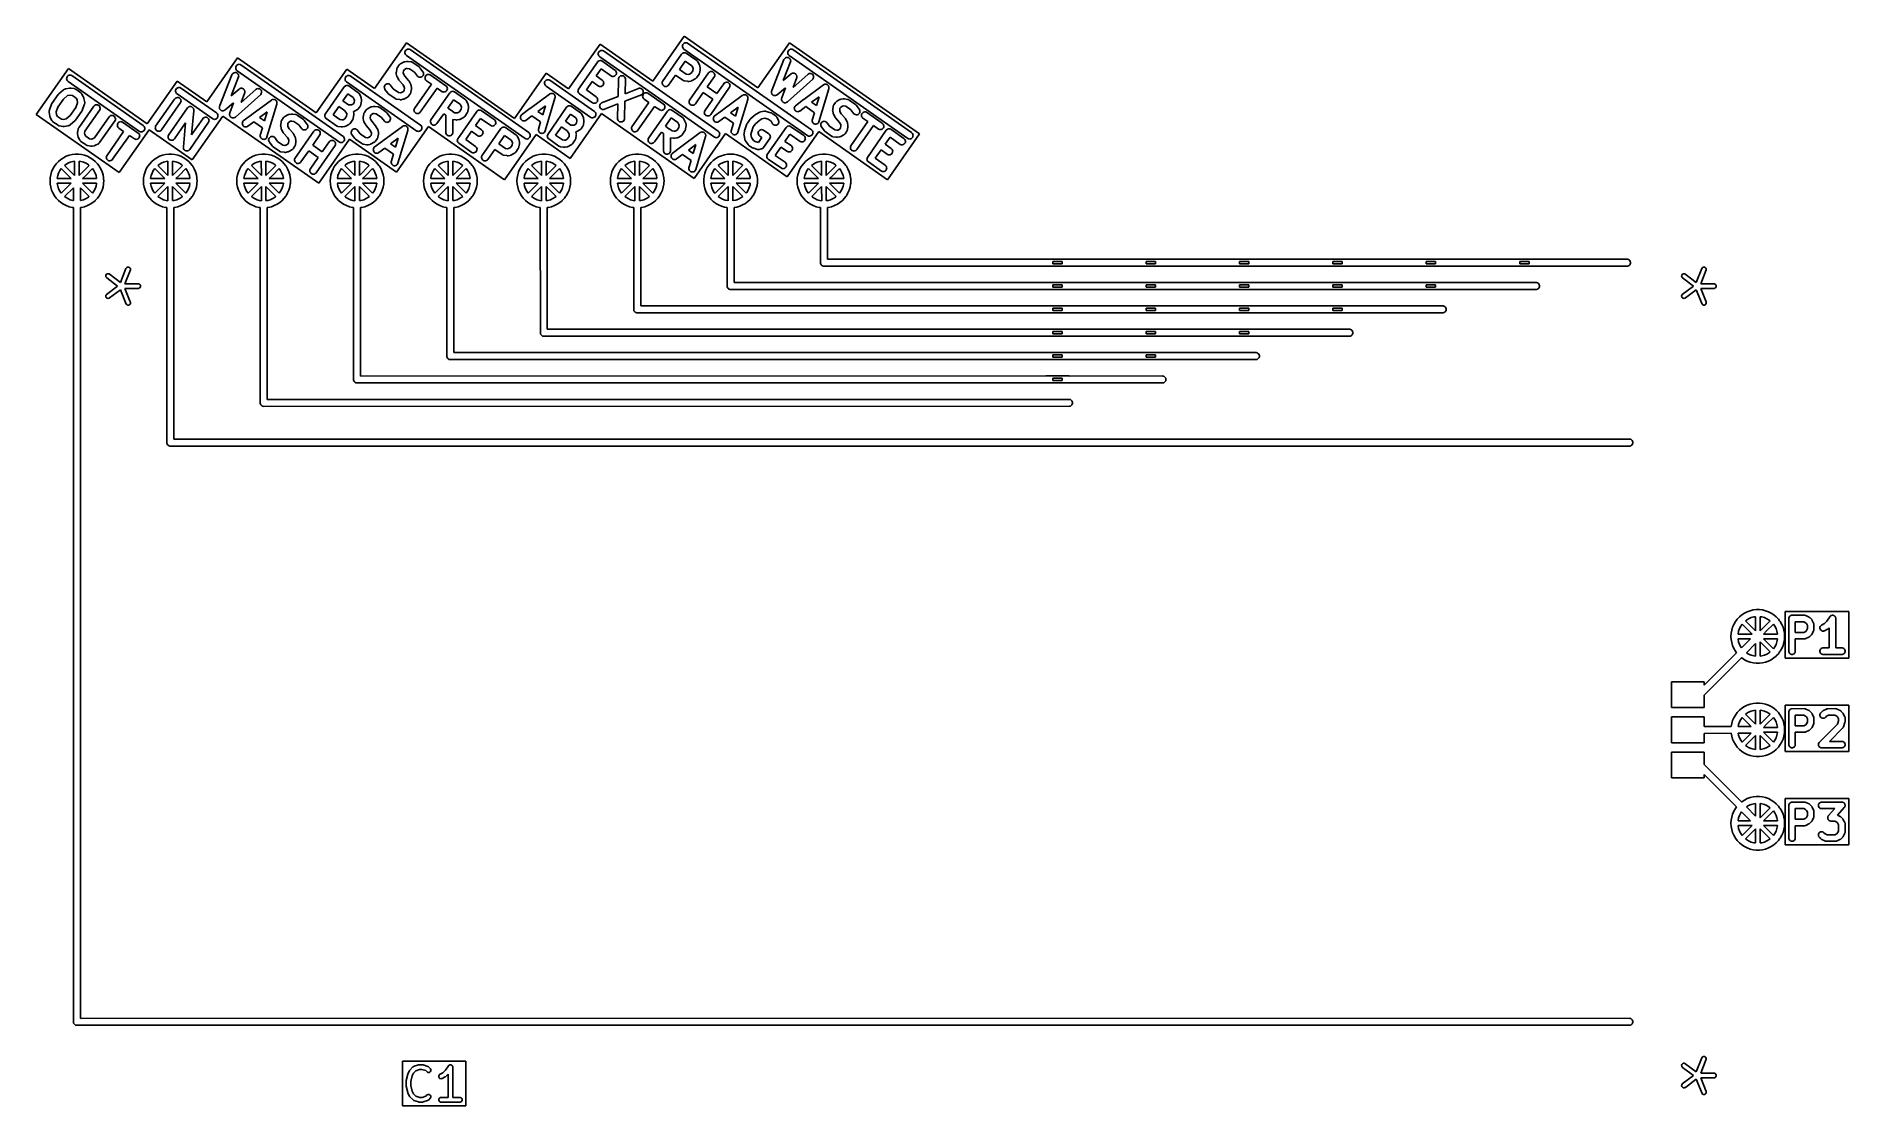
# Model space of a CAD drawing. Extents: x 2.3 to 41.1, y -23.2 to -0.3.
import ezdxf

# ---------------------------------------------------------------- set-up
doc = ezdxf.new("R2010")
doc.units = 0
doc.layers.add('BLACK', color=7, linetype='CONTINUOUS')

msp = doc.modelspace()

# ---------------------------------------------------------------- linework, layer by layer
at = {"layer": 'BLACK', "linetype": 'CONTINUOUS'}
for p, q in [((15.510954, -1.26287), (16.18302, -0.303061)), ((16.18302, -0.303061), (17.760837, -1.40786)), ((5.957132, -1.705267), (6.615113, -0.765574)), ((6.615113, -0.765574), (8.298447, -1.944257)), ((9.551479, -1.421225), (10.237631, -0.4413)), ((10.201402, -0.637477), (10.199695, -0.656981)), ((10.199695, -0.656981), (10.203095, -0.676263)), ((10.208099, -0.619079), (10.201402, -0.637477)), ((10.203095, -0.676263), (10.21137, -0.694008)), ((10.219328, -0.603041), (10.208099, -0.619079)), ((10.21137, -0.694008), (10.223955, -0.709006)), ((10.234326, -0.590456), (10.219328, -0.603041)), ((10.223955, -0.709006), (10.231606, -0.715146)), ((10.231606, -0.715146), (12.773903, -2.494498)), ((10.252071, -0.582181), (10.234326, -0.590456)), ((10.237631, -0.4413), (12.549582, -2.060145)), ((10.271353, -0.578781), (10.252071, -0.582181)), ((10.290857, -0.580488), (10.271353, -0.578781)), ((10.309255, -0.587185), (10.290857, -0.580488)), ((12.851552, -2.366537), (10.309255, -0.587185)), ((13.706523, -1.429786), (14.378588, -0.469979)), ((14.342359, -0.666156), (14.340652, -0.68566)), ((14.340652, -0.68566), (14.344052, -0.704942)), ((14.349056, -0.647758), (14.342359, -0.666156)), ((14.344052, -0.704942), (14.352327, -0.722687)), ((14.360285, -0.63172), (14.349056, -0.647758)), ((14.352327, -0.722687), (14.364912, -0.737685)), ((14.375283, -0.619135), (14.360285, -0.63172)), ((14.364912, -0.737685), (14.372563, -0.743825)), ((14.372563, -0.743825), (16.832945, -2.465819)), ((14.393028, -0.61086), (14.375283, -0.619135)), ((14.378588, -0.469979), (15.510954, -1.26287)), ((14.41231, -0.60746), (14.393028, -0.61086)), ((14.431814, -0.609167), (14.41231, -0.60746)), ((14.450212, -0.615864), (14.431814, -0.609167)), ((16.910594, -2.337858), (14.450212, -0.615864)), ((16.126297, -0.687088), (15.719704, -1.268881)), ((16.132437, -0.679437), (16.126297, -0.687088)), ((16.147435, -0.666852), (16.132437, -0.679437)), ((16.146791, -0.499238), (16.145084, -0.518742)), ((16.145084, -0.518742), (16.148484, -0.538024)), ((16.153488, -0.48084), (16.146791, -0.499238)), ((16.154449, -0.663581), (16.147435, -0.666852)), ((16.148484, -0.538024), (16.156759, -0.555769)), ((16.164717, -0.464802), (16.153488, -0.48084)), ((16.165179, -0.658577), (16.154449, -0.663581)), ((16.156759, -0.555769), (16.169344, -0.570767)), ((16.179715, -0.452217), (16.164717, -0.464802)), ((16.184462, -0.655177), (16.165179, -0.658577)), ((16.169344, -0.570767), (16.176995, -0.576907)), ((16.176995, -0.576907), (18.828512, -2.432736)), ((16.19746, -0.443942), (16.179715, -0.452217)), ((16.203966, -0.656884), (16.184462, -0.655177)), ((16.216742, -0.440542), (16.19746, -0.443942)), ((16.222364, -0.663581), (16.203966, -0.656884)), ((16.236246, -0.442249), (16.216742, -0.440542)), ((16.449192, -0.821623), (16.222364, -0.663581)), ((16.254644, -0.448946), (16.236246, -0.442249)), ((18.906161, -2.304774), (16.254644, -0.448946)), ((17.760837, -1.40786), (18.437631, -0.4413)), ((18.349225, -0.765746), (18.33388, -0.777906)), ((18.367196, -0.757973), (18.349225, -0.765746)), ((18.386565, -0.755115), (18.367196, -0.757973)), ((18.406014, -0.757369), (18.386565, -0.755115)), ((18.401402, -0.637477), (18.399695, -0.656981)), ((18.399695, -0.656981), (18.403095, -0.676263)), ((18.408099, -0.619079), (18.401402, -0.637477)), ((18.403095, -0.676263), (18.41137, -0.694008)), ((18.424216, -0.764578), (18.406014, -0.757369)), ((18.419328, -0.603041), (18.408099, -0.619079)), ((18.41137, -0.694008), (18.423955, -0.709006)), ((18.434326, -0.590456), (18.419328, -0.603041)), ((18.423955, -0.709006), (18.431606, -0.715146)), ((18.439933, -0.776253), (18.424216, -0.764578)), ((18.431606, -0.715146), (20.973903, -2.494498)), ((18.452071, -0.582181), (18.434326, -0.590456)), ((18.437631, -0.4413), (21.220787, -2.390087)), ((18.452093, -0.791599), (18.439933, -0.776253)), ((18.471353, -0.578781), (18.452071, -0.582181)), ((18.490857, -0.580488), (18.471353, -0.578781)), ((18.509255, -0.587185), (18.490857, -0.580488)), ((21.051552, -2.366537), (18.509255, -0.587185)), ((2.304546, -1.977898), (2.992775, -0.995005)), ((2.974472, -1.156747), (2.963243, -1.172785)), ((2.98947, -1.144162), (2.974472, -1.156747)), ((3.007215, -1.135887), (2.98947, -1.144162)), ((2.992775, -0.995005), (4.683515, -2.178874)), ((3.026497, -1.132487), (3.007215, -1.135887)), ((3.046001, -1.134194), (3.026497, -1.132487)), ((3.064399, -1.140891), (3.046001, -1.134194)), ((4.596408, -2.212831), (3.064399, -1.140891)), ((6.495487, -1.126761), (6.234264, -1.78798)), ((6.499688, -1.117896), (6.495487, -1.126761)), ((6.511363, -1.102179), (6.499688, -1.117896)), ((6.526709, -1.09002), (6.511363, -1.102179)), ((6.544679, -1.082246), (6.526709, -1.09002)), ((6.564048, -1.079389), (6.544679, -1.082246)), ((6.583497, -1.081642), (6.564048, -1.079389)), ((6.578884, -0.961751), (6.577177, -0.981255)), ((6.577177, -0.981255), (6.580577, -1.000537)), ((6.585581, -0.943353), (6.578884, -0.961751)), ((6.580577, -1.000537), (6.588852, -1.018282)), ((6.601699, -1.088852), (6.583497, -1.081642)), ((6.59681, -0.927315), (6.585581, -0.943353)), ((6.588852, -1.018282), (6.601437, -1.03328)), ((6.611808, -0.91473), (6.59681, -0.927315)), ((6.601437, -1.03328), (6.609088, -1.03942)), ((6.617416, -1.100527), (6.601699, -1.088852)), ((6.609088, -1.03942), (8.79642, -2.570223)), ((6.629553, -0.906455), (6.611808, -0.91473)), ((6.629576, -1.115872), (6.617416, -1.100527)), ((6.648835, -0.903055), (6.629553, -0.906455)), ((6.63735, -1.133842), (6.629576, -1.115872)), ((6.640207, -1.153212), (6.63735, -1.133842)), ((6.637954, -1.172661), (6.640207, -1.153212)), ((6.668339, -0.904762), (6.648835, -0.903055)), ((6.686737, -0.911459), (6.668339, -0.904762)), ((8.874069, -2.442262), (6.686737, -0.911459)), ((8.298447, -1.944257), (8.956427, -1.004565)), ((8.953122, -1.153721), (8.938124, -1.166306)), ((8.970867, -1.145446), (8.953122, -1.153721)), ((8.956427, -1.004565), (9.551479, -1.421225)), ((8.990149, -1.142046), (8.970867, -1.145446)), ((9.009653, -1.143753), (8.990149, -1.142046)), ((9.028051, -1.15045), (9.009653, -1.143753)), ((10.532756, -2.203272), (9.028051, -1.15045)), ((10.015605, -1.076978), (10.0144, -1.085561)), ((10.0144, -1.085561), (10.014658, -1.087808)), ((10.014658, -1.087808), (10.014462, -1.090057)), ((10.014462, -1.090057), (10.015529, -1.099809)), ((10.015529, -1.099809), (10.023014, -1.139626)), ((10.016168, -1.070553), (10.015605, -1.076978)), ((10.016723, -1.069027), (10.016168, -1.070553)), ((10.026134, -1.002054), (10.016723, -1.069027)), ((10.023014, -1.139626), (10.022978, -1.140963)), ((10.022978, -1.140963), (10.024329, -1.146619)), ((10.024329, -1.146619), (10.026048, -1.155762)), ((10.026048, -1.155762), (10.027001, -1.157807)), ((10.026989, -0.99809), (10.026134, -1.002054)), ((10.027101, -0.996822), (10.026989, -0.99809)), ((10.027001, -1.157807), (10.027527, -1.160006)), ((10.027501, -0.99572), (10.027101, -0.996822)), ((10.028205, -0.992465), (10.027501, -0.99572)), ((10.027527, -1.160006), (10.031624, -1.16892)), ((10.031214, -0.985521), (10.028205, -0.992465)), ((10.033798, -0.978424), (10.031214, -0.985521)), ((10.03513, -0.976486), (10.033798, -0.978424)), ((10.035991, -0.974501), (10.03513, -0.976486)), ((10.039778, -0.969728), (10.035991, -0.974501)), ((10.077124, -0.915427), (10.039778, -0.969728)), ((10.079662, -0.912264), (10.077124, -0.915427)), ((10.080329, -0.91118), (10.079662, -0.912264)), ((10.08118, -0.910374), (10.080329, -0.91118)), ((10.083265, -0.907777), (10.08118, -0.910374)), ((10.089059, -0.902914), (10.083265, -0.907777)), ((10.094547, -0.897719), (10.089059, -0.902914)), ((10.096598, -0.896587), (10.094547, -0.897719)), ((10.098263, -0.895191), (10.096598, -0.896587)), ((10.103897, -0.892563), (10.098263, -0.895191)), ((10.168393, -0.857002), (10.103897, -0.892563)), ((10.165138, -1.086685), (10.171412, -1.042038)), ((10.16939, -1.109305), (10.165138, -1.086685)), ((10.177307, -0.852906), (10.168393, -0.857002)), ((10.196178, -1.157889), (10.16939, -1.109305)), ((10.171412, -1.042038), (10.189208, -1.016161)), ((10.179503, -0.852381), (10.177307, -0.852906)), ((10.181552, -0.851426), (10.179503, -0.852381)), ((10.190692, -0.849707), (10.181552, -0.851426)), ((10.189208, -1.016161), (10.228005, -0.99477)), ((10.19635, -0.848356), (10.190692, -0.849707)), ((10.279801, -1.253365), (10.196178, -1.157889)), ((10.197689, -0.848392), (10.19635, -0.848356)), ((10.237505, -0.840908), (10.197689, -0.848392)), ((10.228005, -0.99477), (10.250628, -0.990517)), ((10.247257, -0.83984), (10.237505, -0.840908)), ((10.249505, -0.840036), (10.247257, -0.83984)), ((10.251754, -0.839778), (10.249505, -0.840036)), ((10.250628, -0.990517), (10.295098, -0.996766)), ((10.260336, -0.840984), (10.251754, -0.839778)), ((10.266761, -0.841546), (10.260336, -0.840984)), ((10.268286, -0.842101), (10.266761, -0.841546)), ((10.335261, -0.851513), (10.268286, -0.842101)), ((10.295098, -0.996766), (10.406899, -1.074446)), ((10.339224, -0.852369), (10.335261, -0.851513)), ((10.340492, -0.85248), (10.339224, -0.852369)), ((10.341591, -0.85288), (10.340492, -0.85248)), ((10.34485, -0.853584), (10.341591, -0.85288)), ((10.351793, -0.856593), (10.34485, -0.853584)), ((10.35889, -0.859177), (10.351793, -0.856593)), ((10.360776, -0.860487), (10.35889, -0.859177)), ((10.362814, -0.861371), (10.360776, -0.860487)), ((10.368204, -0.865648), (10.362814, -0.861371)), ((10.503802, -0.959861), (10.368204, -0.865648)), ((10.406899, -1.074446), (10.469688, -1.158121)), ((10.469688, -1.158121), (10.485025, -1.170292)), ((10.511452, -0.966002), (10.503802, -0.959861)), ((10.512904, -0.967732), (10.511452, -0.966002)), ((10.514675, -0.969138), (10.512904, -0.967732)), ((10.519672, -0.975797), (10.514675, -0.969138)), ((10.524038, -0.981), (10.519672, -0.975797)), ((10.524796, -0.982626), (10.524038, -0.981)), ((10.583818, -1.061281), (10.524796, -0.982626)), ((10.560015, -1.171515), (10.57574, -1.159852)), ((10.57574, -1.159852), (10.587911, -1.144516)), ((10.589134, -1.069525), (10.583818, -1.061281)), ((10.587911, -1.144516), (10.595698, -1.126552)), ((10.596331, -1.087734), (10.589134, -1.069525)), ((10.595698, -1.126552), (10.59857, -1.107184)), ((10.59857, -1.107184), (10.596331, -1.087734)), ((10.640005, -1.15874), (10.633308, -1.177138)), ((10.651234, -1.142702), (10.640005, -1.15874)), ((10.666232, -1.130117), (10.651234, -1.142702)), ((10.683977, -1.121842), (10.666232, -1.130117)), ((10.703259, -1.118442), (10.683977, -1.121842)), ((10.722763, -1.120149), (10.703259, -1.118442)), ((10.741161, -1.126846), (10.722763, -1.120149)), ((11.077209, -1.361365), (10.741161, -1.126846)), ((12.549582, -2.060145), (13.226376, -1.093584)), ((13.226376, -1.093584), (13.706523, -1.429786)), ((14.321865, -0.854005), (13.915272, -1.435798)), ((14.295995, -1.15177), (14.401335, -1.001038)), ((14.426262, -1.242472), (14.295995, -1.15177)), ((14.328005, -0.846354), (14.321865, -0.854005)), ((14.343003, -0.833769), (14.328005, -0.846354)), ((14.360748, -0.825494), (14.343003, -0.833769)), ((14.38003, -0.822094), (14.360748, -0.825494)), ((14.399534, -0.823801), (14.38003, -0.822094)), ((14.417932, -0.830498), (14.399534, -0.823801)), ((14.401335, -1.001038), (14.621721, -1.154741)), ((14.699371, -1.026779), (14.417932, -0.830498)), ((14.621721, -1.154741), (14.640119, -1.161437)), ((14.640119, -1.161437), (14.659624, -1.163144)), ((14.659624, -1.163144), (14.678906, -1.159744)), ((14.678906, -1.159744), (14.69665, -1.151469)), ((14.69665, -1.151469), (14.711648, -1.138884)), ((14.707021, -1.032919), (14.699371, -1.026779)), ((14.719607, -1.047918), (14.707021, -1.032919)), ((14.711648, -1.138884), (14.722878, -1.122847)), ((14.727881, -1.065662), (14.719607, -1.047918)), ((14.722878, -1.122847), (14.729574, -1.104448)), ((14.731281, -1.084944), (14.727881, -1.065662)), ((14.729574, -1.104448), (14.731281, -1.084944)), ((14.803202, -1.161519), (14.789044, -1.175044)), ((14.820378, -1.15212), (14.803202, -1.161519)), ((14.8394, -1.147487), (14.820378, -1.15212)), ((14.858973, -1.147934), (14.8394, -1.147487)), ((14.877765, -1.153432), (14.858973, -1.147934)), ((14.894492, -1.163606), (14.877765, -1.153432)), ((14.908017, -1.177764), (14.894492, -1.163606)), ((15.847665, -1.34653), (15.995747, -1.134638)), ((15.995747, -1.134638), (16.151733, -1.243323)), ((16.081317, -1.012196), (16.205786, -0.834094)), ((16.225072, -1.112357), (16.081317, -1.012196)), ((16.205786, -0.834094), (16.348272, -0.933371)), ((16.269491, -1.118599), (16.225072, -1.112357)), ((16.292114, -1.114346), (16.269491, -1.118599)), ((16.331052, -1.092877), (16.292114, -1.114346)), ((16.699702, -1.088591), (16.293111, -1.670385)), ((16.36784, -1.039678), (16.331052, -1.092877)), ((16.348272, -0.933371), (16.369847, -0.972503)), ((16.374101, -0.995127), (16.36784, -1.039678)), ((16.369847, -0.972503), (16.374101, -0.995127)), ((16.442995, -1.19369), (16.499206, -1.112404)), ((16.452355, -0.824161), (16.449192, -0.821623)), ((16.45344, -0.824828), (16.452355, -0.824161)), ((16.454244, -0.825677), (16.45344, -0.824828)), ((16.456843, -0.827763), (16.454244, -0.825677)), ((16.461704, -0.833556), (16.456843, -0.827763)), ((16.466901, -0.839045), (16.461704, -0.833556)), ((16.468033, -0.841099), (16.466901, -0.839045)), ((16.469428, -0.842761), (16.468033, -0.841099)), ((16.47205, -0.848384), (16.469428, -0.842761)), ((16.507617, -0.912892), (16.47205, -0.848384)), ((16.499206, -1.112404), (16.503249, -1.10731)), ((16.503249, -1.10731), (16.504121, -1.105295)), ((16.504121, -1.105295), (16.505442, -1.103387)), ((16.505442, -1.103387), (16.508025, -1.096289)), ((16.511713, -0.921806), (16.507617, -0.912892)), ((16.508025, -1.096289), (16.511035, -1.089346)), ((16.511035, -1.089346), (16.511738, -1.08609)), ((16.512238, -0.924004), (16.511713, -0.921806)), ((16.511738, -1.08609), (16.512139, -1.084989)), ((16.512139, -1.084989), (16.51225, -1.08372)), ((16.513192, -0.92605), (16.512238, -0.924004)), ((16.51225, -1.08372), (16.513106, -1.079757)), ((16.513106, -1.079757), (16.522516, -1.012784)), ((16.514909, -0.935189), (16.513192, -0.92605)), ((16.516262, -0.940849), (16.514909, -0.935189)), ((16.516225, -0.942187), (16.516262, -0.940849)), ((16.52371, -0.982003), (16.516225, -0.942187)), ((16.522516, -1.012784), (16.523072, -1.011259)), ((16.523072, -1.011259), (16.523634, -1.004833)), ((16.523634, -1.004833), (16.52484, -0.996251)), ((16.524778, -0.991755), (16.52371, -0.982003)), ((16.524581, -0.994003), (16.524778, -0.991755)), ((16.52484, -0.996251), (16.524581, -0.994003)), ((16.705843, -1.080941), (16.699702, -1.088591)), ((16.720841, -1.068355), (16.705843, -1.080941)), ((16.738585, -1.06008), (16.720841, -1.068355)), ((16.757868, -1.05668), (16.738585, -1.06008)), ((16.777372, -1.058387), (16.757868, -1.05668)), ((16.79577, -1.065084), (16.777372, -1.058387)), ((16.811808, -1.076313), (16.79577, -1.065084)), ((16.824393, -1.091311), (16.811808, -1.076313)), ((16.832668, -1.109056), (16.824393, -1.091311)), ((16.827664, -1.16624), (16.834361, -1.147842)), ((16.836068, -1.128338), (16.832668, -1.109056)), ((16.834361, -1.147842), (16.836068, -1.128338)), ((18.318003, -0.802488), (18.056782, -1.463705)), ((18.301307, -1.251268), (18.46047, -0.848387)), ((18.470486, -1.108613), (18.301307, -1.251268)), ((18.322205, -0.793623), (18.318003, -0.802488)), ((18.33388, -0.777906), (18.322205, -0.793623)), ((18.459867, -0.809569), (18.452093, -0.791599)), ((18.462724, -0.828938), (18.459867, -0.809569)), ((18.46047, -0.848387), (18.462724, -0.828938)), ((18.478391, -1.102803), (18.470486, -1.108613)), ((18.47847, -1.102765), (18.478391, -1.102803)), ((18.478542, -1.102706), (18.47847, -1.102765)), ((18.487573, -1.098507), (18.478542, -1.102706)), ((18.496125, -1.094507), (18.487573, -1.098507)), ((18.496211, -1.094491), (18.496125, -1.094507)), ((18.496297, -1.094452), (18.496211, -1.094491)), ((18.506039, -1.092746), (18.496297, -1.094452)), ((18.515403, -1.091084), (18.506039, -1.092746)), ((18.829422, -1.118174), (18.512796, -1.39986)), ((18.515492, -1.091091), (18.515403, -1.091084)), ((18.515583, -1.091076), (18.515492, -1.091091)), ((18.525257, -1.091934), (18.515583, -1.091076)), ((18.53491, -1.092767), (18.525257, -1.091934)), ((18.534995, -1.092798), (18.53491, -1.092767)), ((18.535085, -1.092806), (18.534995, -1.092798)), ((18.544052, -1.096082), (18.535085, -1.092806)), ((18.553316, -1.099442), (18.544052, -1.096082)), ((18.553391, -1.099494), (18.553316, -1.099442)), ((18.553474, -1.099525), (18.553391, -1.099494)), ((18.561421, -1.105103), (18.553474, -1.099525)), ((18.569367, -1.110653), (18.561421, -1.105103)), ((18.569423, -1.110719), (18.569367, -1.110653)), ((18.569499, -1.110773), (18.569423, -1.110719)), ((18.57598, -1.118514), (18.569499, -1.110773)), ((18.58197, -1.125636), (18.57598, -1.118514)), ((18.582006, -1.125713), (18.58197, -1.125636)), ((18.582067, -1.125786), (18.582006, -1.125713)), ((18.586221, -1.134725), (18.582067, -1.125786)), ((18.590266, -1.14337), (18.586221, -1.134725)), ((18.590282, -1.14346), (18.590266, -1.14337)), ((18.59032, -1.143542), (18.590282, -1.14346)), ((18.59199, -1.153081), (18.59032, -1.143542)), ((18.593689, -1.162647), (18.59199, -1.153081)), ((18.592856, -1.172301), (18.593697, -1.162827)), ((18.593681, -1.162736), (18.593689, -1.162647)), ((18.593697, -1.162827), (18.593681, -1.162736)), ((18.837168, -1.112154), (18.829422, -1.118174)), ((18.854673, -1.103384), (18.837168, -1.112154)), ((18.873852, -1.099444), (18.854673, -1.103384)), ((18.893397, -1.100603), (18.873852, -1.099444)), ((18.911976, -1.106781), (18.893397, -1.100603)), ((18.928322, -1.117557), (18.911976, -1.106781)), ((18.941322, -1.132196), (18.928322, -1.117557)), ((18.950092, -1.149701), (18.941322, -1.132196)), ((18.954032, -1.168879), (18.950092, -1.149701)), ((2.774912, -1.551048), (2.641144, -1.743165)), ((2.779718, -1.545058), (2.774912, -1.551048)), ((2.780208, -1.544334), (2.779718, -1.545058)), ((2.780517, -1.544062), (2.780208, -1.544334)), ((2.781052, -1.543397), (2.780517, -1.544062)), ((2.786436, -1.538878), (2.781052, -1.543397)), ((2.890962, -1.447331), (2.786436, -1.538878)), ((2.898774, -1.441398), (2.890962, -1.447331)), ((2.899346, -1.441119), (2.898774, -1.441398)), ((2.899833, -1.440711), (2.899346, -1.441119)), ((2.908123, -1.436845), (2.899833, -1.440711)), ((2.916377, -1.432826), (2.908123, -1.436845)), ((2.917002, -1.432704), (2.916377, -1.432826)), ((2.917577, -1.432437), (2.917002, -1.432704)), ((2.931741, -1.429849), (2.917577, -1.432437)), ((2.935598, -1.429102), (2.931741, -1.429849)), ((2.935766, -1.429113), (2.935598, -1.429102)), ((3.019954, -1.413733), (2.935766, -1.429113)), ((2.956546, -1.191183), (2.954839, -1.210687)), ((2.954839, -1.210687), (2.958239, -1.229969)), ((2.963243, -1.172785), (2.956546, -1.191183)), ((2.958239, -1.229969), (2.966514, -1.247714)), ((2.966514, -1.247714), (2.979099, -1.262712)), ((2.979099, -1.262712), (2.98675, -1.268852)), ((2.98675, -1.268852), (4.518759, -2.340792)), ((3.029705, -1.412665), (3.019954, -1.413733)), ((3.031954, -1.412861), (3.029705, -1.412665)), ((3.034203, -1.412603), (3.031954, -1.412861)), ((3.042785, -1.413809), (3.034203, -1.412603)), ((3.04921, -1.414371), (3.042785, -1.413809)), ((3.050735, -1.414926), (3.04921, -1.414371)), ((3.11771, -1.424338), (3.050735, -1.414926)), ((3.121673, -1.425194), (3.11771, -1.424338)), ((3.122941, -1.425305), (3.121673, -1.425194)), ((3.12404, -1.425705), (3.122941, -1.425305)), ((3.127299, -1.426409), (3.12404, -1.425705)), ((3.134242, -1.429418), (3.127299, -1.426409)), ((3.141339, -1.432002), (3.134242, -1.429418)), ((3.143234, -1.433316), (3.141339, -1.432002)), ((3.145263, -1.434196), (3.143234, -1.433316)), ((3.150537, -1.438381), (3.145263, -1.434196)), ((3.258946, -1.513568), (3.150537, -1.438381)), ((3.262107, -1.516104), (3.258946, -1.513568)), ((3.263193, -1.516772), (3.262107, -1.516104)), ((3.263998, -1.517622), (3.263193, -1.516772)), ((3.266597, -1.519708), (3.263998, -1.517622)), ((3.271459, -1.525502), (3.266597, -1.519708)), ((3.276654, -1.530989), (3.271459, -1.525502)), ((3.277786, -1.533042), (3.276654, -1.530989)), ((3.279182, -1.534706), (3.277786, -1.533042)), ((3.281805, -1.540332), (3.279182, -1.534706)), ((3.317371, -1.604835), (3.281805, -1.540332)), ((4.683515, -2.178874), (5.325045, -1.262675)), ((5.288816, -1.458851), (5.287109, -1.478355)), ((5.287109, -1.478355), (5.290509, -1.497637)), ((5.295513, -1.440453), (5.288816, -1.458851)), ((5.290509, -1.497637), (5.298784, -1.515382)), ((5.306742, -1.424415), (5.295513, -1.440453)), ((5.298784, -1.515382), (5.311369, -1.53038)), ((5.32174, -1.41183), (5.306742, -1.424415)), ((5.311369, -1.53038), (5.31902, -1.53652)), ((5.31902, -1.53652), (6.086487, -2.073123)), ((5.339485, -1.403555), (5.32174, -1.41183)), ((5.325045, -1.262675), (5.957132, -1.705267)), ((5.358767, -1.400155), (5.339485, -1.403555)), ((5.378271, -1.401862), (5.358767, -1.400155)), ((5.396669, -1.408559), (5.378271, -1.401862)), ((6.164136, -1.945162), (5.396669, -1.408559)), ((6.47879, -1.575541), (6.637954, -1.172661)), ((6.647968, -1.432888), (6.47879, -1.575541)), ((6.56848, -2.032415), (7.113402, -1.547624)), ((6.655873, -1.427078), (6.647968, -1.432888)), ((6.655952, -1.42704), (6.655873, -1.427078)), ((6.656024, -1.426981), (6.655952, -1.42704)), ((6.665055, -1.422782), (6.656024, -1.426981)), ((6.673607, -1.418782), (6.665055, -1.422782)), ((6.673693, -1.418766), (6.673607, -1.418782)), ((6.673779, -1.418727), (6.673693, -1.418766)), ((6.683521, -1.417021), (6.673779, -1.418727)), ((6.692885, -1.415359), (6.683521, -1.417021)), ((7.006905, -1.442448), (6.690278, -1.724135)), ((6.690278, -1.724135), (6.769448, -1.506605)), ((6.692974, -1.415366), (6.692885, -1.415359)), ((6.693065, -1.415351), (6.692974, -1.415366)), ((6.702739, -1.416209), (6.693065, -1.415351)), ((6.712392, -1.417042), (6.702739, -1.416209)), ((6.712477, -1.417073), (6.712392, -1.417042)), ((6.712567, -1.417081), (6.712477, -1.417073)), ((6.721534, -1.420357), (6.712567, -1.417081)), ((6.730798, -1.423717), (6.721534, -1.420357)), ((6.730873, -1.423769), (6.730798, -1.423717)), ((6.730956, -1.4238), (6.730873, -1.423769)), ((6.738903, -1.429378), (6.730956, -1.4238)), ((6.746849, -1.434928), (6.738903, -1.429378)), ((6.746905, -1.434994), (6.746849, -1.434928)), ((6.746981, -1.435048), (6.746905, -1.434994)), ((6.753462, -1.442789), (6.746981, -1.435048)), ((6.759452, -1.449911), (6.753462, -1.442789)), ((6.759488, -1.449988), (6.759452, -1.449911)), ((6.759549, -1.450061), (6.759488, -1.449988)), ((6.763703, -1.459), (6.759549, -1.450061)), ((6.767748, -1.467645), (6.763703, -1.459)), ((6.767764, -1.467735), (6.767748, -1.467645)), ((6.767802, -1.467817), (6.767764, -1.467735)), ((6.769472, -1.477356), (6.767802, -1.467817)), ((6.769448, -1.506605), (6.769455, -1.506519)), ((6.769455, -1.506519), (6.769488, -1.50643)), ((6.771171, -1.486922), (6.769472, -1.477356)), ((6.769488, -1.50643), (6.770338, -1.496576)), ((6.770338, -1.496576), (6.771179, -1.487102)), ((6.771163, -1.487011), (6.771171, -1.486922)), ((6.771179, -1.487102), (6.771163, -1.487011)), ((7.014651, -1.436428), (7.006905, -1.442448)), ((7.032156, -1.427658), (7.014651, -1.436428)), ((7.051334, -1.423719), (7.032156, -1.427658)), ((7.07088, -1.424877), (7.051334, -1.423719)), ((7.089458, -1.431055), (7.07088, -1.424877)), ((7.105805, -1.441831), (7.089458, -1.431055)), ((7.118805, -1.45647), (7.105805, -1.441831)), ((7.113402, -1.547624), (7.124178, -1.531278)), ((7.127575, -1.473975), (7.118805, -1.45647)), ((7.124178, -1.531278), (7.130356, -1.512699)), ((7.131514, -1.493154), (7.127575, -1.473975)), ((7.130356, -1.512699), (7.131514, -1.493154)), ((8.899702, -1.388591), (8.493318, -1.970089)), ((8.873834, -1.686355), (8.979206, -1.535577)), ((8.905837, -1.380947), (8.899702, -1.388591)), ((8.905843, -1.38094), (8.905837, -1.380947)), ((8.920841, -1.368355), (8.905843, -1.38094)), ((8.920198, -1.200742), (8.918491, -1.220246)), ((8.918491, -1.220246), (8.921891, -1.239528)), ((8.926895, -1.182344), (8.920198, -1.200742)), ((8.927855, -1.365084), (8.920841, -1.368355)), ((8.921891, -1.239528), (8.930166, -1.257273)), ((8.938124, -1.166306), (8.926895, -1.182344)), ((8.938585, -1.36008), (8.927855, -1.365084)), ((8.930166, -1.257273), (8.942751, -1.272271)), ((8.957868, -1.35668), (8.938585, -1.36008)), ((8.942751, -1.272271), (8.950402, -1.278411)), ((8.950402, -1.278411), (10.455107, -2.331233)), ((8.977372, -1.358387), (8.957868, -1.35668)), ((8.99577, -1.365084), (8.977372, -1.358387)), ((8.979206, -1.535577), (9.094382, -1.615772)), ((9.195293, -1.504008), (8.99577, -1.365084)), ((9.198454, -1.506544), (9.195293, -1.504008)), ((9.19954, -1.507212), (9.198454, -1.506544)), ((9.200345, -1.508062), (9.19954, -1.507212)), ((9.202944, -1.510148), (9.200345, -1.508062)), ((9.207806, -1.515942), (9.202944, -1.510148)), ((9.213001, -1.521429), (9.207806, -1.515942)), ((9.214133, -1.523482), (9.213001, -1.521429)), ((9.215529, -1.525146), (9.214133, -1.523482)), ((9.218152, -1.530772), (9.215529, -1.525146)), ((9.253718, -1.595275), (9.218152, -1.530772)), ((9.760536, -1.374734), (9.757664, -1.394102)), ((9.757664, -1.394102), (9.759903, -1.413553)), ((9.759903, -1.413553), (9.767099, -1.431761)), ((9.768323, -1.356771), (9.760536, -1.374734)), ((9.767099, -1.431761), (9.772415, -1.440006)), ((9.780494, -1.341435), (9.768323, -1.356771)), ((9.772415, -1.440006), (9.831439, -1.518664)), ((9.796219, -1.329771), (9.780494, -1.341435)), ((9.814427, -1.322575), (9.796219, -1.329771)), ((9.833878, -1.320336), (9.814427, -1.322575)), ((9.831439, -1.518664), (9.832196, -1.520287)), ((9.832196, -1.520287), (9.836554, -1.525481)), ((9.853246, -1.323208), (9.833878, -1.320336)), ((9.836554, -1.525481), (9.841558, -1.532149)), ((9.841558, -1.532149), (9.843328, -1.533554)), ((9.843328, -1.533554), (9.844781, -1.535285)), ((9.844781, -1.535285), (9.852432, -1.541425)), ((9.852432, -1.541425), (9.988032, -1.635641)), ((9.871209, -1.330995), (9.853246, -1.323208)), ((9.886545, -1.343166), (9.871209, -1.330995)), ((9.949333, -1.42684), (9.886545, -1.343166)), ((10.061136, -1.50452), (9.949333, -1.42684)), ((10.031624, -1.16892), (10.067666, -1.234291)), ((10.105606, -1.51077), (10.061136, -1.50452)), ((10.067666, -1.234291), (10.070499, -1.240109)), ((10.070499, -1.240109), (10.071866, -1.241909)), ((10.071866, -1.241909), (10.072339, -1.242767)), ((10.072339, -1.242767), (10.07324, -1.243719)), ((10.07324, -1.243719), (10.076432, -1.247922)), ((10.076432, -1.247922), (10.160056, -1.343398)), ((10.128225, -1.506518), (10.105606, -1.51077)), ((10.167024, -1.485125), (10.128225, -1.506518)), ((10.160056, -1.343398), (10.186841, -1.391978)), ((10.184821, -1.459248), (10.167024, -1.485125)), ((10.191095, -1.414602), (10.184821, -1.459248)), ((10.186841, -1.391978), (10.191095, -1.414602)), ((10.279108, -1.585861), (10.316458, -1.531554)), ((10.282996, -1.257573), (10.279801, -1.253365)), ((10.283893, -1.25852), (10.282996, -1.257573)), ((10.284363, -1.259372), (10.283893, -1.25852)), ((10.285734, -1.261178), (10.284363, -1.259372)), ((10.288572, -1.267006), (10.285734, -1.261178)), ((10.32461, -1.332366), (10.288572, -1.267006)), ((10.316458, -1.531554), (10.320243, -1.526786)), ((10.320243, -1.526786), (10.321102, -1.524802)), ((10.321102, -1.524802), (10.322436, -1.522864)), ((10.322436, -1.522864), (10.325021, -1.51576)), ((10.328706, -1.34128), (10.32461, -1.332366)), ((10.325021, -1.51576), (10.328029, -1.508822)), ((10.328029, -1.508822), (10.328731, -1.505568)), ((10.32923, -1.343476), (10.328706, -1.34128)), ((10.328731, -1.505568), (10.329133, -1.504466)), ((10.329133, -1.504466), (10.329244, -1.503195)), ((10.330186, -1.345525), (10.32923, -1.343476)), ((10.329244, -1.503195), (10.3301, -1.499233)), ((10.3301, -1.499233), (10.33951, -1.432259)), ((10.331904, -1.354665), (10.330186, -1.345525)), ((10.333256, -1.360323), (10.331904, -1.354665)), ((10.333219, -1.361662), (10.333256, -1.360323)), ((10.340704, -1.401478), (10.333219, -1.361662)), ((10.33951, -1.432259), (10.340066, -1.430734)), ((10.340066, -1.430734), (10.340628, -1.424308)), ((10.340628, -1.424308), (10.341834, -1.415726)), ((10.341772, -1.41123), (10.340704, -1.401478)), ((10.341575, -1.413478), (10.341772, -1.41123)), ((10.341834, -1.415726), (10.341575, -1.413478)), ((10.766073, -1.326382), (10.402332, -1.846862)), ((10.485025, -1.170292), (10.502988, -1.178079)), ((10.502988, -1.178079), (10.522356, -1.180951)), ((10.522356, -1.180951), (10.541807, -1.178712)), ((10.530293, -1.924511), (10.888561, -1.411863)), ((10.541807, -1.178712), (10.560015, -1.171515)), ((10.633308, -1.177138), (10.631601, -1.196642)), ((10.631601, -1.196642), (10.635001, -1.215924)), ((10.635001, -1.215924), (10.643276, -1.233669)), ((10.643276, -1.233669), (10.655861, -1.248667)), ((10.655861, -1.248667), (10.663512, -1.254807)), ((10.663512, -1.254807), (10.766073, -1.326382)), ((11.16389, -1.513618), (10.757297, -2.095411)), ((10.888561, -1.411863), (10.999559, -1.489327)), ((10.999559, -1.489327), (11.017957, -1.496024)), ((11.017957, -1.496024), (11.037462, -1.497731)), ((11.037462, -1.497731), (11.056744, -1.494331)), ((11.056744, -1.494331), (11.074488, -1.486056)), ((11.074488, -1.486056), (11.089486, -1.47347)), ((11.084859, -1.367506), (11.077209, -1.361365)), ((11.097445, -1.382504), (11.084859, -1.367506)), ((11.089486, -1.47347), (11.100716, -1.457433)), ((11.10572, -1.400248), (11.097445, -1.382504)), ((11.100716, -1.457433), (11.107413, -1.439035)), ((11.10912, -1.419531), (11.10572, -1.400248)), ((11.107413, -1.439035), (11.10912, -1.419531)), ((11.17003, -1.505967), (11.16389, -1.513618)), ((11.185028, -1.493382), (11.17003, -1.505967)), ((11.202773, -1.485107), (11.185028, -1.493382)), ((11.222055, -1.481707), (11.202773, -1.485107)), ((11.241559, -1.483414), (11.222055, -1.481707)), ((11.259957, -1.490111), (11.241559, -1.483414)), ((11.486784, -1.648153), (11.259957, -1.490111)), ((13.29873, -1.539039), (12.880965, -1.84946)), ((13.193248, -1.291934), (13.191541, -1.311438)), ((13.191541, -1.311438), (13.194941, -1.33072)), ((13.199945, -1.273536), (13.193248, -1.291934)), ((13.194941, -1.33072), (13.203216, -1.348465)), ((13.211174, -1.257498), (13.199945, -1.273536)), ((13.203216, -1.348465), (13.215801, -1.363463)), ((13.226172, -1.244913), (13.211174, -1.257498)), ((13.215801, -1.363463), (13.223452, -1.369603)), ((13.223452, -1.369603), (14.182054, -2.04004)), ((13.243917, -1.236638), (13.226172, -1.244913)), ((13.263199, -1.233238), (13.243917, -1.236638)), ((13.282703, -1.234945), (13.263199, -1.233238)), ((13.301101, -1.241642), (13.282703, -1.234945)), ((13.299202, -1.538734), (13.29873, -1.539039)), ((13.299395, -1.538552), (13.299202, -1.538734)), ((13.299959, -1.538246), (13.299395, -1.538552)), ((13.306975, -1.533723), (13.299959, -1.538246)), ((14.259704, -1.912078), (13.301101, -1.241642)), ((13.311922, -1.531767), (13.306975, -1.533723)), ((13.316612, -1.529228), (13.311922, -1.531767)), ((13.321, -1.528179), (13.316612, -1.529228)), ((13.325183, -1.526527), (13.321, -1.528179)), ((13.330469, -1.525918), (13.325183, -1.526527)), ((13.335655, -1.52468), (13.330469, -1.525918)), ((13.340158, -1.524803), (13.335655, -1.52468)), ((13.344634, -1.524288), (13.340158, -1.524803)), ((13.349904, -1.525069), (13.344634, -1.524288)), ((13.355227, -1.525215), (13.349904, -1.525069)), ((13.359542, -1.526498), (13.355227, -1.525215)), ((13.364002, -1.52716), (13.359542, -1.526498)), ((13.368891, -1.529279), (13.364002, -1.52716)), ((13.373993, -1.530797), (13.368891, -1.529279)), ((13.377831, -1.533155), (13.373993, -1.530797)), ((13.381965, -1.534947), (13.377831, -1.533155)), ((13.386132, -1.538254), (13.381965, -1.534947)), ((13.390675, -1.541045), (13.386132, -1.538254)), ((13.393777, -1.544321), (13.390675, -1.541045)), ((13.397301, -1.547118), (13.393777, -1.544321)), ((13.400469, -1.551389), (13.397301, -1.547118)), ((13.404136, -1.555262), (13.400469, -1.551389)), ((13.908575, -1.454196), (13.906868, -1.4737)), ((13.906868, -1.4737), (13.910268, -1.492982)), ((13.915272, -1.435798), (13.908575, -1.454196)), ((13.910268, -1.492982), (13.918543, -1.510727)), ((13.918543, -1.510727), (13.931128, -1.525725)), ((13.931128, -1.525725), (13.938779, -1.531865)), ((13.938779, -1.531865), (14.220217, -1.728147)), ((14.085918, -1.452368), (14.210423, -1.274214)), ((14.297866, -1.600186), (14.085918, -1.452368)), ((14.210423, -1.274214), (14.348613, -1.370433)), ((14.348613, -1.370433), (14.367011, -1.37713)), ((14.367011, -1.37713), (14.386515, -1.378837)), ((14.386515, -1.378837), (14.405798, -1.375437)), ((14.405798, -1.375437), (14.423542, -1.367162)), ((14.423542, -1.367162), (14.43854, -1.354577)), ((14.433913, -1.248612), (14.426262, -1.242472)), ((14.446498, -1.263611), (14.433913, -1.248612)), ((14.43854, -1.354577), (14.44977, -1.338539)), ((14.454773, -1.281355), (14.446498, -1.263611)), ((14.44977, -1.338539), (14.456466, -1.320141)), ((14.458173, -1.300637), (14.454773, -1.281355)), ((14.456466, -1.320141), (14.458173, -1.300637)), ((14.772507, -1.220334), (14.764307, -1.591159)), ((14.773372, -1.210563), (14.772507, -1.220334)), ((14.77887, -1.191771), (14.773372, -1.210563)), ((14.789044, -1.175044), (14.77887, -1.191771)), ((14.917416, -1.194939), (14.908017, -1.177764)), ((14.915011, -1.532241), (14.922049, -1.213962)), ((15.202502, -1.419846), (14.915011, -1.532241)), ((14.922049, -1.213962), (14.917416, -1.194939)), ((15.211855, -1.416887), (15.202502, -1.419846)), ((15.231315, -1.414734), (15.211855, -1.416887)), ((15.25067, -1.417692), (15.231315, -1.414734)), ((15.268599, -1.425559), (15.25067, -1.417692)), ((15.2659, -1.555435), (15.281678, -1.543841)), ((15.283881, -1.437798), (15.268599, -1.425559)), ((15.281678, -1.543841), (15.293917, -1.528559)), ((15.295475, -1.453576), (15.283881, -1.437798)), ((15.299758, -1.550684), (15.293061, -1.569082)), ((15.293917, -1.528559), (15.301784, -1.51063)), ((15.302589, -1.471815), (15.295475, -1.453576)), ((15.310987, -1.534646), (15.299758, -1.550684)), ((15.301784, -1.51063), (15.304742, -1.491275)), ((15.304742, -1.491275), (15.302589, -1.471815)), ((15.325985, -1.522061), (15.310987, -1.534646)), ((15.343729, -1.513786), (15.325985, -1.522061)), ((15.363012, -1.510386), (15.343729, -1.513786)), ((15.382516, -1.512093), (15.363012, -1.510386)), ((15.400914, -1.51879), (15.382516, -1.512093)), ((15.736962, -1.753309), (15.400914, -1.51879)), ((15.713007, -1.287279), (15.7113, -1.306783)), ((15.7113, -1.306783), (15.7147, -1.326065)), ((15.719704, -1.268881), (15.713007, -1.287279)), ((15.7147, -1.326065), (15.722975, -1.34381)), ((15.722975, -1.34381), (15.73556, -1.358808)), ((15.73556, -1.358808), (15.751598, -1.370037)), ((15.751598, -1.370037), (15.769996, -1.376734)), ((15.769996, -1.376734), (15.7895, -1.378441)), ((15.7895, -1.378441), (15.808782, -1.375041)), ((15.808782, -1.375041), (15.826527, -1.366766)), ((15.826527, -1.366766), (15.841525, -1.354181)), ((15.841525, -1.354181), (15.847665, -1.34653)), ((16.151733, -1.243323), (16.157308, -1.247747)), ((16.157308, -1.247747), (16.159357, -1.248635)), ((16.159357, -1.248635), (16.16123, -1.24994)), ((16.16123, -1.24994), (16.168333, -1.252525)), ((16.168333, -1.252525), (16.175272, -1.255533)), ((16.175272, -1.255533), (16.178525, -1.256235)), ((16.178525, -1.256235), (16.179628, -1.256637)), ((16.179628, -1.256637), (16.180898, -1.256748)), ((16.180898, -1.256748), (16.184861, -1.257604)), ((16.184861, -1.257604), (16.25183, -1.267014)), ((16.25183, -1.267014), (16.253357, -1.26757)), ((16.253357, -1.26757), (16.259788, -1.268132)), ((16.259788, -1.268132), (16.268367, -1.269338)), ((16.268367, -1.269338), (16.270613, -1.269079)), ((16.270613, -1.269079), (16.272861, -1.269276)), ((16.272861, -1.269276), (16.282613, -1.268209)), ((16.282613, -1.268209), (16.322433, -1.260724)), ((16.322433, -1.260724), (16.323771, -1.260761)), ((16.323771, -1.260761), (16.329421, -1.25941)), ((16.329421, -1.25941), (16.338567, -1.257692)), ((16.338567, -1.257692), (16.340616, -1.256736)), ((16.340616, -1.256736), (16.342815, -1.256211)), ((16.342815, -1.256211), (16.351728, -1.252115)), ((16.351728, -1.252115), (16.416223, -1.216553)), ((16.416223, -1.216553), (16.421857, -1.213926)), ((16.421072, -1.748034), (16.588216, -1.508866)), ((16.421857, -1.213926), (16.423521, -1.212528)), ((16.423521, -1.212528), (16.425573, -1.211398)), ((16.425573, -1.211398), (16.431055, -1.206207)), ((16.431055, -1.206207), (16.436855, -1.201341)), ((16.436855, -1.201341), (16.43894, -1.198742)), ((16.43894, -1.198742), (16.439791, -1.197937)), ((16.439791, -1.197937), (16.440458, -1.196851)), ((16.440458, -1.196851), (16.442995, -1.19369)), ((16.588216, -1.508866), (16.793748, -1.652302)), ((16.673781, -1.38643), (16.827664, -1.16624)), ((16.879314, -1.529865), (16.673781, -1.38643)), ((16.748733, -1.977464), (17.155325, -1.395672)), ((17.027363, -1.318022), (16.879314, -1.529865)), ((17.033504, -1.310372), (17.027363, -1.318022)), ((17.048502, -1.297786), (17.033504, -1.310372)), ((17.066246, -1.289511), (17.048502, -1.297786)), ((17.085529, -1.286111), (17.066246, -1.289511)), ((17.105033, -1.287818), (17.085529, -1.286111)), ((17.123431, -1.294515), (17.105033, -1.287818)), ((17.139468, -1.305745), (17.123431, -1.294515)), ((17.152054, -1.320743), (17.139468, -1.305745)), ((17.160329, -1.338487), (17.152054, -1.320743)), ((17.155325, -1.395672), (17.162022, -1.377273)), ((17.163729, -1.357769), (17.160329, -1.338487)), ((17.162022, -1.377273), (17.163729, -1.357769)), ((18.048762, -1.491658), (18.047764, -1.500276)), ((18.047764, -1.500276), (18.047925, -1.501367)), ((18.047925, -1.501367), (18.04783, -1.502469)), ((18.04783, -1.502469), (18.049351, -1.511035)), ((18.049513, -1.482962), (18.048762, -1.491658)), ((18.049351, -1.511035), (18.050621, -1.519645)), ((18.049891, -1.481918), (18.049513, -1.482962)), ((18.050018, -1.480827), (18.049891, -1.481918)), ((18.0533, -1.472518), (18.050018, -1.480827)), ((18.050621, -1.519645), (18.051059, -1.520659)), ((18.051059, -1.520659), (18.051253, -1.521747)), ((18.051253, -1.521747), (18.054936, -1.529621)), ((18.056188, -1.464556), (18.0533, -1.472518)), ((18.054936, -1.529621), (18.058395, -1.537616)), ((18.056782, -1.463705), (18.056188, -1.464556)), ((18.058395, -1.537616), (18.059082, -1.538483)), ((18.059082, -1.538483), (18.059549, -1.539481)), ((18.059549, -1.539481), (18.065142, -1.54613)), ((18.065142, -1.54613), (18.070555, -1.552961)), ((18.171033, -1.556504), (18.352531, -1.40346)), ((18.352531, -1.40346), (18.27428, -1.618468)), ((18.390998, -1.70814), (18.935919, -1.22335)), ((18.512796, -1.39986), (18.591966, -1.18233)), ((18.591966, -1.18233), (18.591973, -1.182244)), ((18.591973, -1.182244), (18.592006, -1.182155)), ((18.592006, -1.182155), (18.592856, -1.172301)), ((19.162205, -1.343443), (18.74444, -1.653864)), ((18.935919, -1.22335), (18.946695, -1.207003)), ((18.946695, -1.207003), (18.952873, -1.188425)), ((18.952873, -1.188425), (18.954032, -1.168879)), ((19.068404, -2.132306), (19.276924, -1.429067)), ((19.162677, -1.343138), (19.162205, -1.343443)), ((19.16287, -1.342956), (19.162677, -1.343138)), ((19.163434, -1.34265), (19.16287, -1.342956)), ((19.17045, -1.338127), (19.163434, -1.34265)), ((19.175397, -1.336171), (19.17045, -1.338127)), ((19.180087, -1.333632), (19.175397, -1.336171)), ((19.184475, -1.332583), (19.180087, -1.333632)), ((19.188658, -1.330931), (19.184475, -1.332583)), ((19.193944, -1.330322), (19.188658, -1.330931)), ((19.19913, -1.329084), (19.193944, -1.330322)), ((19.203633, -1.329207), (19.19913, -1.329084)), ((19.208109, -1.328692), (19.203633, -1.329207)), ((19.213379, -1.329473), (19.208109, -1.328692)), ((19.218702, -1.329619), (19.213379, -1.329473)), ((19.223017, -1.330902), (19.218702, -1.329619)), ((19.227477, -1.331564), (19.223017, -1.330902)), ((19.232366, -1.333683), (19.227477, -1.331564)), ((19.237468, -1.335201), (19.232366, -1.333683)), ((19.241306, -1.337559), (19.237468, -1.335201)), ((19.24544, -1.339351), (19.241306, -1.337559)), ((19.249607, -1.342658), (19.24544, -1.339351)), ((19.25415, -1.345449), (19.249607, -1.342658)), ((19.257252, -1.348725), (19.25415, -1.345449)), ((19.260776, -1.351522), (19.257252, -1.348725)), ((19.263944, -1.355793), (19.260776, -1.351522)), ((19.267611, -1.359666), (19.263944, -1.355793)), ((19.269758, -1.363631), (19.267611, -1.359666)), ((19.27244, -1.367247), (19.269758, -1.363631)), ((19.274397, -1.372199), (19.27244, -1.367247)), ((19.276934, -1.376884), (19.274397, -1.372199)), ((19.276924, -1.429067), (19.279003, -1.424273)), ((19.27798, -1.381263), (19.276934, -1.376884)), ((19.279637, -1.385455), (19.27798, -1.381263)), ((19.279003, -1.424273), (19.279659, -1.419843)), ((19.280246, -1.390749), (19.279637, -1.385455)), ((19.279659, -1.419843), (19.280948, -1.415499)), ((19.281483, -1.395927), (19.280246, -1.390749)), ((19.280948, -1.415499), (19.281093, -1.410175)), ((19.281093, -1.410175), (19.281875, -1.404905)), ((19.281359, -1.400428), (19.281483, -1.395927)), ((19.281875, -1.404905), (19.281359, -1.400428)), ((2.579321, -1.90644), (2.578369, -1.915552)), ((2.578369, -1.915552), (2.578469, -1.916181)), ((2.578469, -1.916181), (2.578414, -1.916812)), ((2.578414, -1.916812), (2.579481, -1.926564)), ((2.58012, -1.897308), (2.579321, -1.90644)), ((2.579481, -1.926564), (2.595162, -2.012402)), ((2.580338, -1.896708), (2.58012, -1.897308)), ((2.580404, -1.896079), (2.580338, -1.896708)), ((2.584757, -1.884565), (2.580404, -1.896079)), ((2.586816, -1.87891), (2.584757, -1.884565)), ((2.58699, -1.87866), (2.586816, -1.87891)), ((2.632477, -1.758369), (2.58699, -1.87866)), ((2.63569, -1.751387), (2.632477, -1.758369)), ((2.635988, -1.750571), (2.63569, -1.751387)), ((2.63622, -1.750237), (2.635988, -1.750571)), ((2.636579, -1.749458), (2.63622, -1.750237)), ((2.641144, -1.743165), (2.636579, -1.749458)), ((2.730467, -1.921624), (2.767972, -1.822441)), ((2.741615, -1.982644), (2.730467, -1.921624)), ((2.767972, -1.822441), (2.890734, -1.64613)), ((2.890734, -1.64613), (2.972824, -1.574232)), ((2.972824, -1.574232), (3.032709, -1.56329)), ((3.153159, -1.824495), (3.030395, -2.000809)), ((3.032709, -1.56329), (3.077578, -1.569595)), ((3.077578, -1.569595), (3.158092, -1.625436)), ((3.14622, -2.095889), (3.279977, -1.903786)), ((3.190664, -1.725312), (3.153159, -1.824495)), ((3.158092, -1.625436), (3.179516, -1.664291)), ((3.179516, -1.664291), (3.190664, -1.725312)), ((3.536763, -1.799653), (3.213411, -2.262544)), ((3.279977, -1.903786), (3.284553, -1.89748)), ((3.284553, -1.89748), (3.284912, -1.896697)), ((3.284912, -1.896697), (3.285144, -1.896366)), ((3.285144, -1.896366), (3.28544, -1.89555)), ((3.28544, -1.89555), (3.288654, -1.888568)), ((3.288654, -1.888568), (3.334143, -1.768273)), ((3.321467, -1.613748), (3.317371, -1.604835)), ((3.321992, -1.615946), (3.321467, -1.613748)), ((3.322947, -1.617994), (3.321992, -1.615946)), ((3.324459, -1.626271), (3.322947, -1.617994)), ((3.326017, -1.632791), (3.324459, -1.626271)), ((3.325969, -1.634537), (3.326017, -1.632791)), ((3.341651, -1.720372), (3.325969, -1.634537)), ((3.334143, -1.768273), (3.334317, -1.768026)), ((3.334317, -1.768026), (3.33636, -1.76241)), ((3.33636, -1.76241), (3.340729, -1.750859)), ((3.340729, -1.750859), (3.340795, -1.750226)), ((3.340795, -1.750226), (3.341013, -1.749628)), ((3.341013, -1.749628), (3.34181, -1.740507)), ((3.342719, -1.730124), (3.341651, -1.720372)), ((3.34181, -1.740507), (3.342764, -1.731386)), ((3.342663, -1.730755), (3.342719, -1.730124)), ((3.342764, -1.731386), (3.342663, -1.730755)), ((3.344223, -2.336112), (3.664725, -1.877303)), ((3.542903, -1.792003), (3.536763, -1.799653)), ((3.557902, -1.779417), (3.542903, -1.792003)), ((3.575646, -1.771143), (3.557902, -1.779417)), ((3.594928, -1.767743), (3.575646, -1.771143)), ((3.614432, -1.76945), (3.594928, -1.767743)), ((3.632831, -1.776146), (3.614432, -1.76945)), ((3.648868, -1.787376), (3.632831, -1.776146)), ((3.661453, -1.802374), (3.648868, -1.787376)), ((3.669728, -1.820118), (3.661453, -1.802374)), ((3.664725, -1.877303), (3.671421, -1.858905)), ((3.673128, -1.839401), (3.669728, -1.820118)), ((3.671421, -1.858905), (3.673128, -1.839401)), ((5.268322, -1.6467), (4.861729, -2.228494)), ((4.98969, -2.306143), (5.396283, -1.724349)), ((5.541371, -1.837892), (5.13478, -2.419686)), ((5.274462, -1.639049), (5.268322, -1.6467)), ((5.289461, -1.626464), (5.274462, -1.639049)), ((5.307205, -1.618189), (5.289461, -1.626464)), ((5.326487, -1.614789), (5.307205, -1.618189)), ((5.345991, -1.616496), (5.326487, -1.614789)), ((5.364389, -1.623193), (5.345991, -1.616496)), ((5.380427, -1.634422), (5.364389, -1.623193)), ((5.393012, -1.64942), (5.380427, -1.634422)), ((5.401287, -1.667164), (5.393012, -1.64942)), ((5.396283, -1.724349), (5.40298, -1.705951)), ((5.404687, -1.686447), (5.401287, -1.667164)), ((5.40298, -1.705951), (5.404687, -1.686447)), ((5.547512, -1.830242), (5.541371, -1.837892)), ((5.547638, -1.830135), (5.547512, -1.830242)), ((5.547738, -1.829995), (5.547638, -1.830135)), ((5.555256, -1.823743), (5.547738, -1.829995)), ((5.56251, -1.817656), (5.555256, -1.823743)), ((5.562661, -1.817585), (5.56251, -1.817656)), ((5.562793, -1.817476), (5.562661, -1.817585)), ((5.571572, -1.813429), (5.562793, -1.817476)), ((5.580254, -1.809381), (5.571572, -1.813429)), ((5.58042, -1.809351), (5.580254, -1.809381)), ((5.580574, -1.809281), (5.58042, -1.809351)), ((5.589972, -1.807667), (5.580574, -1.809281)), ((5.599537, -1.805981), (5.589972, -1.807667)), ((5.599708, -1.805995), (5.599537, -1.805981)), ((5.599871, -1.805968), (5.599708, -1.805995)), ((5.609357, -1.80684), (5.599871, -1.805968)), ((5.619041, -1.807688), (5.609357, -1.80684)), ((5.619199, -1.807745), (5.619041, -1.807688)), ((5.619366, -1.807761), (5.619199, -1.807745)), ((5.628455, -1.811114), (5.619366, -1.807761)), ((5.637439, -1.814385), (5.628455, -1.811114)), ((5.629191, -2.410511), (5.675992, -1.897245)), ((5.637574, -1.814479), (5.637439, -1.814385)), ((5.637735, -1.814539), (5.637574, -1.814479)), ((5.64569, -1.820162), (5.637735, -1.814539)), ((5.653477, -1.825614), (5.64569, -1.820162)), ((5.653584, -1.825742), (5.653477, -1.825614)), ((5.653723, -1.82584), (5.653584, -1.825742)), ((5.659967, -1.833349), (5.653723, -1.82584)), ((5.666062, -1.840612), (5.659967, -1.833349)), ((5.666131, -1.840761), (5.666062, -1.840612)), ((5.666242, -1.840894), (5.666131, -1.840761)), ((5.670328, -1.84976), (5.666242, -1.840894)), ((5.674337, -1.858357), (5.670328, -1.84976)), ((5.674366, -1.858522), (5.674337, -1.858357)), ((5.674437, -1.858676), (5.674366, -1.858522)), ((5.676057, -1.868111), (5.674437, -1.858676)), ((5.675992, -1.897245), (5.67603, -1.897143)), ((5.67603, -1.897143), (5.6767, -1.88948)), ((5.677737, -1.877639), (5.676057, -1.868111)), ((5.6767, -1.88948), (5.67775, -1.877972)), ((5.677722, -1.877809), (5.677737, -1.877639)), ((5.67775, -1.877972), (5.677722, -1.877809)), ((6.226244, -1.815933), (6.225246, -1.824551)), ((6.225246, -1.824551), (6.225407, -1.825642)), ((6.225407, -1.825642), (6.225312, -1.826744)), ((6.225312, -1.826744), (6.226833, -1.83531)), ((6.226995, -1.807237), (6.226244, -1.815933)), ((6.226833, -1.83531), (6.228103, -1.84392)), ((6.227373, -1.806193), (6.226995, -1.807237)), ((6.2275, -1.805102), (6.227373, -1.806193)), ((6.230782, -1.796793), (6.2275, -1.805102)), ((6.228103, -1.84392), (6.228541, -1.844934)), ((6.228541, -1.844934), (6.228735, -1.846022)), ((6.228735, -1.846022), (6.232418, -1.853896)), ((6.23367, -1.788831), (6.230782, -1.796793)), ((6.232418, -1.853896), (6.235877, -1.861891)), ((6.234264, -1.78798), (6.23367, -1.788831)), ((6.235877, -1.861891), (6.236564, -1.862758)), ((6.236564, -1.862758), (6.237031, -1.863756)), ((6.237031, -1.863756), (6.242624, -1.870405)), ((6.242624, -1.870405), (6.248037, -1.877236)), ((6.248037, -1.877236), (6.248923, -1.877894)), ((6.248923, -1.877894), (6.249634, -1.878739)), ((6.249634, -1.878739), (6.256772, -1.883725)), ((6.256772, -1.883725), (6.263754, -1.888911)), ((6.263754, -1.888911), (6.264778, -1.889316)), ((6.264778, -1.889316), (6.265685, -1.88995)), ((6.265685, -1.88995), (6.273894, -1.892927)), ((6.273894, -1.892927), (6.281956, -1.89612)), ((6.281956, -1.89612), (6.283047, -1.896246)), ((6.283047, -1.896246), (6.284091, -1.896625)), ((6.284091, -1.896625), (6.292787, -1.897375)), ((6.292787, -1.897375), (6.301405, -1.898374)), ((6.301405, -1.898374), (6.302496, -1.898212)), ((6.302496, -1.898212), (6.303598, -1.898308)), ((6.303598, -1.898308), (6.312164, -1.896786)), ((6.312164, -1.896786), (6.320774, -1.895517)), ((6.320774, -1.895517), (6.321788, -1.895078)), ((6.321788, -1.895078), (6.322876, -1.894885)), ((6.322876, -1.894885), (6.33075, -1.891201)), ((6.33075, -1.891201), (6.338745, -1.887743)), ((6.338745, -1.887743), (6.339612, -1.887055)), ((6.339612, -1.887055), (6.34061, -1.886589)), ((6.34061, -1.886589), (6.348515, -1.880779)), ((6.348515, -1.880779), (6.530013, -1.727735)), ((6.530013, -1.727735), (6.451762, -1.942743)), ((7.339688, -1.667718), (6.921925, -1.978137)), ((7.088713, -2.040292), (7.248799, -1.92134)), ((7.248799, -1.92134), (7.19214, -2.112423)), ((7.245887, -2.456581), (7.454407, -1.753342)), ((7.34016, -1.667413), (7.339688, -1.667718)), ((7.340353, -1.667231), (7.34016, -1.667413)), ((7.340917, -1.666925), (7.340353, -1.667231)), ((7.347933, -1.662402), (7.340917, -1.666925)), ((7.35288, -1.660446), (7.347933, -1.662402)), ((7.35757, -1.657907), (7.35288, -1.660446)), ((7.361958, -1.656858), (7.35757, -1.657907)), ((7.366141, -1.655206), (7.361958, -1.656858)), ((7.371427, -1.654597), (7.366141, -1.655206)), ((7.376613, -1.653359), (7.371427, -1.654597)), ((7.381116, -1.653482), (7.376613, -1.653359)), ((7.385592, -1.652967), (7.381116, -1.653482)), ((7.390862, -1.653748), (7.385592, -1.652967)), ((7.396185, -1.653894), (7.390862, -1.653748)), ((7.4005, -1.655177), (7.396185, -1.653894)), ((7.40496, -1.655839), (7.4005, -1.655177)), ((7.409849, -1.657958), (7.40496, -1.655839)), ((7.414951, -1.659476), (7.409849, -1.657958)), ((7.418789, -1.661834), (7.414951, -1.659476)), ((7.422923, -1.663626), (7.418789, -1.661834)), ((7.42709, -1.666933), (7.422923, -1.663626)), ((7.431633, -1.669724), (7.42709, -1.666933)), ((7.434735, -1.673), (7.431633, -1.669724)), ((7.438259, -1.675797), (7.434735, -1.673)), ((7.441427, -1.680068), (7.438259, -1.675797)), ((7.445094, -1.683941), (7.441427, -1.680068)), ((7.447241, -1.687906), (7.445094, -1.683941)), ((7.449923, -1.691522), (7.447241, -1.687906)), ((7.45188, -1.696474), (7.449923, -1.691522)), ((7.454417, -1.701159), (7.45188, -1.696474)), ((7.454407, -1.753342), (7.456486, -1.748548)), ((7.455463, -1.705538), (7.454417, -1.701159)), ((7.45712, -1.70973), (7.455463, -1.705538)), ((7.456486, -1.748548), (7.457142, -1.744118)), ((7.457729, -1.715024), (7.45712, -1.70973)), ((7.457142, -1.744118), (7.458431, -1.739774)), ((7.458966, -1.720202), (7.457729, -1.715024)), ((7.458431, -1.739774), (7.458576, -1.73445)), ((7.458576, -1.73445), (7.459358, -1.72918)), ((7.458842, -1.724703), (7.458966, -1.720202)), ((7.459358, -1.72918), (7.458842, -1.724703)), ((8.663779, -1.986923), (8.788261, -1.808801)), ((8.788261, -1.808801), (8.907154, -1.891583)), ((8.990281, -1.767435), (8.873834, -1.686355)), ((8.907154, -1.891583), (8.953159, -1.952892)), ((9.034713, -1.773679), (8.990281, -1.767435)), ((9.057333, -1.769426), (9.034713, -1.773679)), ((9.096132, -1.748034), (9.057333, -1.769426)), ((9.094382, -1.615772), (9.115949, -1.654887)), ((9.113928, -1.722157), (9.096132, -1.748034)), ((9.097901, -1.913876), (9.103789, -1.91277)), ((9.105925, -1.956557), (9.097901, -1.913876)), ((9.103789, -1.91277), (9.105833, -1.911816)), ((9.105833, -1.911816), (9.108034, -1.911291)), ((9.108034, -1.911291), (9.116948, -1.907194)), ((9.120202, -1.67751), (9.113928, -1.722157)), ((9.115949, -1.654887), (9.120202, -1.67751)), ((9.116948, -1.907194), (9.181443, -1.871632)), ((9.181443, -1.871632), (9.187078, -1.869005)), ((9.187078, -1.869005), (9.188742, -1.867608)), ((9.188742, -1.867608), (9.190794, -1.866477)), ((9.190794, -1.866477), (9.196281, -1.861281)), ((9.196281, -1.861281), (9.202076, -1.856419)), ((9.202076, -1.856419), (9.20416, -1.853821)), ((9.20416, -1.853821), (9.205012, -1.853016)), ((9.205012, -1.853016), (9.205678, -1.851931)), ((9.205678, -1.851931), (9.208217, -1.848769)), ((9.208217, -1.848769), (9.245562, -1.794468)), ((9.245562, -1.794468), (9.249349, -1.789696)), ((9.249349, -1.789696), (9.250209, -1.787711)), ((9.250209, -1.787711), (9.251543, -1.785772)), ((9.251543, -1.785772), (9.254126, -1.778675)), ((9.257814, -1.604188), (9.253718, -1.595275)), ((9.254126, -1.778675), (9.257136, -1.771732)), ((9.257136, -1.771732), (9.257839, -1.768473)), ((9.258339, -1.606386), (9.257814, -1.604188)), ((9.257839, -1.768473), (9.25824, -1.767374)), ((9.25824, -1.767374), (9.25835, -1.766106)), ((9.259294, -1.608434), (9.258339, -1.606386)), ((9.25835, -1.766106), (9.259207, -1.762143)), ((9.259207, -1.762143), (9.268618, -1.695168)), ((9.261011, -1.617569), (9.259294, -1.608434)), ((9.262364, -1.623231), (9.261011, -1.617569)), ((9.262327, -1.624571), (9.262364, -1.623231)), ((9.269812, -1.664387), (9.262327, -1.624571)), ((9.268618, -1.695168), (9.269174, -1.693643)), ((9.269174, -1.693643), (9.269735, -1.687218)), ((9.269735, -1.687218), (9.270942, -1.678636)), ((9.27088, -1.674139), (9.269812, -1.664387)), ((9.270683, -1.676387), (9.27088, -1.674139)), ((9.270942, -1.678636), (9.270683, -1.676387)), ((9.328193, -1.93927), (9.327333, -1.941253)), ((9.331977, -1.934501), (9.328193, -1.93927)), ((9.369328, -1.880195), (9.331977, -1.934501)), ((9.371865, -1.877034), (9.369328, -1.880195)), ((9.372532, -1.875949), (9.371865, -1.877034)), ((9.373384, -1.875142), (9.372532, -1.875949)), ((9.375469, -1.872545), (9.373384, -1.875142)), ((9.381258, -1.867686), (9.375469, -1.872545)), ((9.386749, -1.862488), (9.381258, -1.867686)), ((9.388802, -1.861355), (9.386749, -1.862488)), ((9.390467, -1.859959), (9.388802, -1.861355)), ((9.396096, -1.857333), (9.390467, -1.859959)), ((9.460595, -1.821771), (9.396096, -1.857333)), ((9.469508, -1.817675), (9.460595, -1.821771)), ((9.471708, -1.817149), (9.469508, -1.817675)), ((9.473755, -1.816195), (9.471708, -1.817149)), ((9.482889, -1.814477), (9.473755, -1.816195)), ((9.488551, -1.813125), (9.482889, -1.814477)), ((9.48989, -1.813161), (9.488551, -1.813125)), ((9.529708, -1.805676), (9.48989, -1.813161)), ((9.53946, -1.804609), (9.529708, -1.805676)), ((9.541708, -1.804805), (9.53946, -1.804609)), ((9.543956, -1.804547), (9.541708, -1.804805)), ((9.552538, -1.805752), (9.543956, -1.804547)), ((9.558964, -1.806315), (9.552538, -1.805752)), ((9.560489, -1.80687), (9.558964, -1.806315)), ((9.627462, -1.816281), (9.560489, -1.80687)), ((9.631425, -1.817136), (9.627462, -1.816281)), ((9.632694, -1.817248), (9.631425, -1.817136)), ((9.633795, -1.817648), (9.632694, -1.817248)), ((9.637051, -1.818352), (9.633795, -1.817648)), ((9.643994, -1.821361), (9.637051, -1.818352)), ((9.651092, -1.823945), (9.643994, -1.821361)), ((9.652976, -1.825254), (9.651092, -1.823945)), ((9.655015, -1.826138), (9.652976, -1.825254)), ((9.660407, -1.830417), (9.655015, -1.826138)), ((9.796004, -1.924629), (9.660407, -1.830417)), ((9.803654, -1.93077), (9.796004, -1.924629)), ((9.805106, -1.9325), (9.803654, -1.93077)), ((9.806877, -1.933906), (9.805106, -1.9325)), ((9.811874, -1.940565), (9.806877, -1.933906)), ((9.81624, -1.945768), (9.811874, -1.940565)), ((9.988032, -1.635641), (9.99342, -1.639916)), ((9.99342, -1.639916), (9.995454, -1.640797)), ((9.995454, -1.640797), (9.997343, -1.64211)), ((9.997343, -1.64211), (10.004446, -1.644695)), ((10.004446, -1.644695), (10.011384, -1.647703)), ((10.011384, -1.647703), (10.014639, -1.648406)), ((10.014639, -1.648406), (10.015741, -1.648807)), ((10.015741, -1.648807), (10.017009, -1.648918)), ((10.017009, -1.648918), (10.020973, -1.649774)), ((10.020973, -1.649774), (10.087947, -1.659185)), ((10.087947, -1.659185), (10.089473, -1.659741)), ((10.089473, -1.659741), (10.095897, -1.660302)), ((10.095897, -1.660302), (10.10448, -1.661509)), ((10.10448, -1.661509), (10.106728, -1.66125)), ((10.106728, -1.66125), (10.108977, -1.661447)), ((10.108977, -1.661447), (10.118729, -1.66038)), ((10.118729, -1.66038), (10.158546, -1.652894)), ((10.158546, -1.652894), (10.159884, -1.652931)), ((10.159884, -1.652931), (10.165539, -1.651579)), ((10.165539, -1.651579), (10.174682, -1.649861)), ((10.174682, -1.649861), (10.176729, -1.648906)), ((10.176729, -1.648906), (10.178928, -1.648381)), ((10.178928, -1.648381), (10.187841, -1.644285)), ((10.187841, -1.644285), (10.252341, -1.60872)), ((10.252341, -1.60872), (10.257969, -1.606096)), ((10.257969, -1.606096), (10.259632, -1.6047)), ((10.259632, -1.6047), (10.261686, -1.603568)), ((10.261686, -1.603568), (10.267176, -1.59837)), ((10.267176, -1.59837), (10.272967, -1.593511)), ((10.272967, -1.593511), (10.275052, -1.590913)), ((10.275052, -1.590913), (10.275904, -1.590107)), ((10.275904, -1.590107), (10.27657, -1.589021)), ((10.27657, -1.589021), (10.279108, -1.585861)), ((10.395635, -1.86526), (10.393928, -1.884764)), ((10.393928, -1.884764), (10.397328, -1.904046)), ((10.402332, -1.846862), (10.395635, -1.86526)), ((10.397328, -1.904046), (10.405603, -1.921791)), ((10.405603, -1.921791), (10.418188, -1.936789)), ((10.418188, -1.936789), (10.434226, -1.948018)), ((10.509155, -1.944747), (10.524153, -1.932162)), ((10.524153, -1.932162), (10.530293, -1.924511)), ((11.11891, -1.838727), (11.243379, -1.660624)), ((11.195635, -1.892185), (11.11891, -1.838727)), ((11.197205, -1.893092), (11.195635, -1.892185)), ((11.197821, -1.893708), (11.197205, -1.893092)), ((11.262663, -1.938887), (11.197821, -1.893708)), ((11.243379, -1.660624), (11.385863, -1.759901)), ((11.307084, -1.945129), (11.262663, -1.938887)), ((11.329707, -1.940876), (11.307084, -1.945129)), ((11.368644, -1.919407), (11.329707, -1.940876)), ((11.737295, -1.915121), (11.330704, -2.496915)), ((11.405433, -1.866208), (11.368644, -1.919407)), ((11.385863, -1.759901), (11.40744, -1.799033)), ((11.411694, -1.821657), (11.405433, -1.866208)), ((11.40744, -1.799033), (11.411694, -1.821657)), ((11.480588, -2.02022), (11.536803, -1.93893)), ((11.489946, -1.650691), (11.486784, -1.648153)), ((11.491031, -1.651358), (11.489946, -1.650691)), ((11.491837, -1.652209), (11.491031, -1.651358)), ((11.494434, -1.654294), (11.491837, -1.652209)), ((11.499291, -1.660082), (11.494434, -1.654294)), ((11.504492, -1.665575), (11.499291, -1.660082)), ((11.505624, -1.667629), (11.504492, -1.665575)), ((11.50702, -1.669292), (11.505624, -1.667629)), ((11.509643, -1.674918), (11.50702, -1.669292)), ((11.545209, -1.739421), (11.509643, -1.674918)), ((11.536803, -1.93893), (11.540842, -1.933841)), ((11.540842, -1.933841), (11.541713, -1.931829)), ((11.541713, -1.931829), (11.543035, -1.929919)), ((11.543035, -1.929919), (11.54562, -1.922815)), ((11.549305, -1.748334), (11.545209, -1.739421)), ((11.54562, -1.922815), (11.548628, -1.915877)), ((11.548628, -1.915877), (11.54933, -1.912623)), ((11.54983, -1.750532), (11.549305, -1.748334)), ((11.54933, -1.912623), (11.549732, -1.911521)), ((11.549732, -1.911521), (11.549843, -1.91025)), ((11.550785, -1.75258), (11.54983, -1.750532)), ((11.549843, -1.91025), (11.550699, -1.906288)), ((11.550699, -1.906288), (11.560109, -1.839314)), ((11.552502, -1.761715), (11.550785, -1.75258)), ((11.553855, -1.767377), (11.552502, -1.761715)), ((11.553818, -1.768717), (11.553855, -1.767377)), ((11.561303, -1.808533), (11.553818, -1.768717)), ((11.560109, -1.839314), (11.560665, -1.837789)), ((11.560665, -1.837789), (11.561227, -1.831363)), ((11.561227, -1.831363), (11.562433, -1.822781)), ((11.562371, -1.818285), (11.561303, -1.808533)), ((11.562174, -1.820533), (11.562371, -1.818285)), ((11.562433, -1.822781), (11.562174, -1.820533)), ((11.74343, -1.907477), (11.737295, -1.915121)), ((11.743436, -1.90747), (11.74343, -1.907477)), ((11.758434, -1.894885), (11.743436, -1.90747)), ((11.762294, -1.893085), (11.758434, -1.894885)), ((11.776178, -1.88661), (11.762294, -1.893085)), ((11.795461, -1.88321), (11.776178, -1.88661)), ((11.814965, -1.884917), (11.795461, -1.88321)), ((11.833363, -1.891614), (11.814965, -1.884917)), ((12.114801, -2.087896), (11.833363, -1.891614)), ((12.876438, -1.852823), (12.698611, -1.984959)), ((12.879799, -1.850004), (12.876438, -1.852823)), ((12.880965, -1.84946), (12.879799, -1.850004)), ((13.047756, -1.911612), (13.207841, -1.792661)), ((13.151182, -1.983744), (13.047756, -1.911612)), ((13.207841, -1.792661), (13.151182, -1.983744)), ((13.204929, -2.327902), (13.413449, -1.624663)), ((13.664244, -1.823929), (13.25786, -2.405426)), ((13.406283, -1.559227), (13.404136, -1.555262)), ((13.408965, -1.562843), (13.406283, -1.559227)), ((13.410922, -1.567795), (13.408965, -1.562843)), ((13.413459, -1.57248), (13.410922, -1.567795)), ((13.413449, -1.624663), (13.415528, -1.619869)), ((13.414505, -1.576859), (13.413459, -1.57248)), ((13.416162, -1.581051), (13.414505, -1.576859)), ((13.415528, -1.619869), (13.416184, -1.615439)), ((13.416771, -1.586345), (13.416162, -1.581051)), ((13.416184, -1.615439), (13.417473, -1.611095)), ((13.418008, -1.591523), (13.416771, -1.586345)), ((13.417473, -1.611095), (13.417618, -1.605771)), ((13.417618, -1.605771), (13.4184, -1.600501)), ((13.417884, -1.596024), (13.418008, -1.591523)), ((13.4184, -1.600501), (13.417884, -1.596024)), ((13.670379, -1.816285), (13.664244, -1.823929)), ((13.670385, -1.816278), (13.670379, -1.816285)), ((13.685383, -1.803693), (13.670385, -1.816278)), ((13.692397, -1.800422), (13.685383, -1.803693)), ((13.703127, -1.795418), (13.692397, -1.800422)), ((13.72241, -1.792018), (13.703127, -1.795418)), ((13.741914, -1.793725), (13.72241, -1.792018)), ((13.760312, -1.800422), (13.741914, -1.793725)), ((13.959834, -1.939345), (13.760312, -1.800422)), ((13.962995, -1.941881), (13.959834, -1.939345)), ((14.220217, -1.728147), (14.238615, -1.734844)), ((14.238615, -1.734844), (14.258119, -1.736551)), ((14.258119, -1.736551), (14.277401, -1.733151)), ((14.267354, -1.918219), (14.259704, -1.912078)), ((14.27994, -1.933217), (14.267354, -1.918219)), ((14.277401, -1.733151), (14.295145, -1.724876)), ((14.288215, -1.950961), (14.27994, -1.933217)), ((14.295145, -1.724876), (14.310144, -1.712291)), ((14.305517, -1.606326), (14.297866, -1.600186)), ((14.318102, -1.621324), (14.305517, -1.606326)), ((14.310144, -1.712291), (14.321373, -1.696253)), ((14.326377, -1.639069), (14.318102, -1.621324)), ((14.321373, -1.696253), (14.32807, -1.677855)), ((14.329777, -1.658351), (14.326377, -1.639069)), ((14.32807, -1.677855), (14.329777, -1.658351)), ((14.373957, -1.774544), (14.370999, -1.793899)), ((14.370999, -1.793899), (14.373152, -1.813359)), ((14.373152, -1.813359), (14.380266, -1.831598)), ((14.381824, -1.756615), (14.373957, -1.774544)), ((14.380266, -1.831598), (14.39186, -1.847376)), ((14.394063, -1.741333), (14.381824, -1.756615)), ((14.39186, -1.847376), (14.407142, -1.859615)), ((14.409841, -1.729739), (14.394063, -1.741333)), ((14.407142, -1.859615), (14.425071, -1.867482)), ((14.764307, -1.591159), (14.409841, -1.729739)), ((14.425071, -1.867482), (14.444426, -1.87044)), ((14.444426, -1.87044), (14.463886, -1.868287)), ((14.463886, -1.868287), (14.473239, -1.865328)), ((14.473239, -1.865328), (14.760729, -1.752932)), ((14.760729, -1.752932), (14.753692, -2.071212)), ((14.903234, -2.06484), (14.911433, -1.694014)), ((14.911433, -1.694014), (15.2659, -1.555435)), ((15.425827, -1.718326), (15.062085, -2.238805)), ((15.190046, -2.316454), (15.548315, -1.803807)), ((15.293061, -1.569082), (15.291354, -1.588586)), ((15.291354, -1.588586), (15.294754, -1.607869)), ((15.294754, -1.607869), (15.303029, -1.625613)), ((15.303029, -1.625613), (15.315614, -1.640611)), ((15.315614, -1.640611), (15.323265, -1.646751)), ((15.323265, -1.646751), (15.425827, -1.718326)), ((15.823642, -1.905562), (15.417051, -2.487355)), ((15.548315, -1.803807), (15.659313, -1.88127)), ((15.659313, -1.88127), (15.677711, -1.887967)), ((15.677711, -1.887967), (15.697215, -1.889674)), ((15.697215, -1.889674), (15.716498, -1.886274)), ((15.716498, -1.886274), (15.734242, -1.877999)), ((15.734242, -1.877999), (15.74924, -1.865414)), ((15.744613, -1.759449), (15.736962, -1.753309)), ((15.757198, -1.774447), (15.744613, -1.759449)), ((15.74924, -1.865414), (15.760469, -1.849376)), ((15.765473, -1.792192), (15.757198, -1.774447)), ((15.760469, -1.849376), (15.767166, -1.830978)), ((15.768873, -1.811474), (15.765473, -1.792192)), ((15.767166, -1.830978), (15.768873, -1.811474)), ((15.829777, -1.897918), (15.823642, -1.905562)), ((15.829783, -1.897911), (15.829777, -1.897918)), ((15.844781, -1.885326), (15.829783, -1.897911)), ((15.862525, -1.877051), (15.844781, -1.885326)), ((15.881808, -1.873651), (15.862525, -1.877051)), ((15.901312, -1.875358), (15.881808, -1.873651)), ((15.91971, -1.882055), (15.901312, -1.875358)), ((16.146538, -2.040097), (15.91971, -1.882055)), ((16.286414, -1.688783), (16.284707, -1.708287)), ((16.284707, -1.708287), (16.288107, -1.727569)), ((16.293111, -1.670385), (16.286414, -1.688783)), ((16.288107, -1.727569), (16.296382, -1.745314)), ((16.296382, -1.745314), (16.308967, -1.760312)), ((16.308967, -1.760312), (16.325005, -1.771541)), ((16.325005, -1.771541), (16.343403, -1.778238)), ((16.343403, -1.778238), (16.362907, -1.779945)), ((16.362907, -1.779945), (16.382189, -1.776545)), ((16.382189, -1.776545), (16.399934, -1.76827)), ((16.399934, -1.76827), (16.414932, -1.755685)), ((16.414932, -1.755685), (16.421072, -1.748034)), ((16.614075, -1.918213), (16.612368, -1.937717)), ((16.612368, -1.937717), (16.615768, -1.956999)), ((16.620772, -1.899815), (16.614075, -1.918213)), ((16.793748, -1.652302), (16.620772, -1.899815)), ((17.004091, -1.88226), (16.826272, -2.014389)), ((17.007459, -1.879434), (17.004091, -1.88226)), ((17.008628, -1.878888), (17.007459, -1.879434)), ((17.426391, -1.568469), (17.008628, -1.878888)), ((17.175416, -1.941043), (17.335502, -1.822091)), ((17.335502, -1.822091), (17.278843, -2.013175)), ((17.33259, -2.357332), (17.54111, -1.654093)), ((17.426863, -1.568164), (17.426391, -1.568469)), ((17.427056, -1.567982), (17.426863, -1.568164)), ((17.42762, -1.567676), (17.427056, -1.567982)), ((17.434636, -1.563153), (17.42762, -1.567676)), ((17.439583, -1.561197), (17.434636, -1.563153)), ((17.444273, -1.558658), (17.439583, -1.561197)), ((17.448661, -1.557609), (17.444273, -1.558658)), ((17.452844, -1.555957), (17.448661, -1.557609)), ((17.45813, -1.555348), (17.452844, -1.555957)), ((17.463316, -1.55411), (17.45813, -1.555348)), ((17.467819, -1.554233), (17.463316, -1.55411)), ((17.472295, -1.553718), (17.467819, -1.554233)), ((17.477565, -1.554499), (17.472295, -1.553718)), ((17.482888, -1.554645), (17.477565, -1.554499)), ((17.487203, -1.555928), (17.482888, -1.554645)), ((17.491663, -1.55659), (17.487203, -1.555928)), ((17.496552, -1.558709), (17.491663, -1.55659)), ((17.501654, -1.560227), (17.496552, -1.558709)), ((17.505492, -1.562585), (17.501654, -1.560227)), ((17.509626, -1.564377), (17.505492, -1.562585)), ((17.513793, -1.567684), (17.509626, -1.564377)), ((17.518336, -1.570475), (17.513793, -1.567684)), ((17.521438, -1.573751), (17.518336, -1.570475)), ((17.524962, -1.576548), (17.521438, -1.573751)), ((17.52813, -1.580819), (17.524962, -1.576548)), ((17.531797, -1.584692), (17.52813, -1.580819)), ((17.533944, -1.588657), (17.531797, -1.584692)), ((17.536626, -1.592273), (17.533944, -1.588657)), ((17.538583, -1.597225), (17.536626, -1.592273)), ((17.54112, -1.60191), (17.538583, -1.597225)), ((17.54111, -1.654093), (17.543189, -1.649299)), ((17.542166, -1.606289), (17.54112, -1.60191)), ((17.543823, -1.610481), (17.542166, -1.606289)), ((17.543189, -1.649299), (17.543845, -1.644869)), ((17.544432, -1.615775), (17.543823, -1.610481)), ((17.543845, -1.644869), (17.545134, -1.640525)), ((17.545669, -1.620953), (17.544432, -1.615775)), ((17.545134, -1.640525), (17.545279, -1.635201)), ((17.545279, -1.635201), (17.546061, -1.629931)), ((17.545545, -1.625454), (17.545669, -1.620953)), ((17.546061, -1.629931), (17.545545, -1.625454)), ((17.787577, -1.93146), (17.722209, -1.967501)), ((17.79649, -1.927364), (17.787577, -1.93146)), ((17.798688, -1.926838), (17.79649, -1.927364)), ((17.800736, -1.925884), (17.798688, -1.926838)), ((17.809013, -1.924371), (17.800736, -1.925884)), ((17.815533, -1.922814), (17.809013, -1.924371)), ((17.817279, -1.922861), (17.815533, -1.922814)), ((17.903114, -1.90718), (17.817279, -1.922861)), ((17.90714, -1.906739), (17.903114, -1.90718)), ((17.908384, -1.906442), (17.90714, -1.906739)), ((17.909559, -1.906474), (17.908384, -1.906442)), ((17.912866, -1.906112), (17.909559, -1.906474)), ((17.920391, -1.90677), (17.912866, -1.906112)), ((17.927955, -1.906977), (17.920391, -1.90677)), ((17.930185, -1.907626), (17.927955, -1.906977)), ((17.93237, -1.907818), (17.930185, -1.907626)), ((17.938511, -1.910053), (17.93237, -1.907818)), ((18.038555, -1.939206), (17.938511, -1.910053)), ((18.047755, -1.942612), (18.038555, -1.939206)), ((18.070555, -1.552961), (18.071441, -1.553619)), ((18.071441, -1.553619), (18.072152, -1.554464)), ((18.072152, -1.554464), (18.07929, -1.55945)), ((18.07929, -1.55945), (18.086272, -1.564636)), ((18.086272, -1.564636), (18.087296, -1.565041)), ((18.087296, -1.565041), (18.088203, -1.565675)), ((18.088203, -1.565675), (18.096412, -1.568652)), ((18.096412, -1.568652), (18.104474, -1.571845)), ((18.104474, -1.571845), (18.105565, -1.571971)), ((18.105565, -1.571971), (18.106609, -1.57235)), ((18.106609, -1.57235), (18.115305, -1.5731)), ((18.115305, -1.5731), (18.123923, -1.574099)), ((18.123923, -1.574099), (18.125014, -1.573937)), ((18.125014, -1.573937), (18.126116, -1.574033)), ((18.126116, -1.574033), (18.134682, -1.572511)), ((18.134682, -1.572511), (18.143292, -1.571242)), ((18.143292, -1.571242), (18.144306, -1.570803)), ((18.144306, -1.570803), (18.145394, -1.57061)), ((18.145394, -1.57061), (18.153268, -1.566926)), ((18.153268, -1.566926), (18.161263, -1.563468)), ((18.161263, -1.563468), (18.16213, -1.56278)), ((18.16213, -1.56278), (18.163128, -1.562314)), ((18.163128, -1.562314), (18.171033, -1.556504)), ((18.267029, -1.646609), (18.266264, -1.655244)), ((18.266264, -1.655244), (18.266453, -1.656327)), ((18.266453, -1.656327), (18.266388, -1.657435)), ((18.266388, -1.657435), (18.268142, -1.665977)), ((18.267547, -1.637889), (18.267029, -1.646609)), ((18.267896, -1.636837), (18.267547, -1.637889)), ((18.267994, -1.635741), (18.267896, -1.636837)), ((18.271091, -1.627228), (18.267994, -1.635741)), ((18.268142, -1.665977), (18.26964, -1.674529)), ((18.26964, -1.674529), (18.270105, -1.67553)), ((18.270105, -1.67553), (18.270328, -1.676613)), ((18.270328, -1.676613), (18.274215, -1.684372)), ((18.273725, -1.619311), (18.271091, -1.627228)), ((18.27428, -1.618468), (18.273725, -1.619311)), ((18.274215, -1.684372), (18.277893, -1.692284)), ((18.277893, -1.692284), (18.278605, -1.693135)), ((18.278605, -1.693135), (18.279098, -1.694118)), ((18.279098, -1.694118), (18.284861, -1.700607)), ((18.284861, -1.700607), (18.290461, -1.707297)), ((18.290461, -1.707297), (18.291364, -1.707931)), ((18.291364, -1.707931), (18.292098, -1.708757)), ((18.292098, -1.708757), (18.299368, -1.713549)), ((18.299368, -1.713549), (18.306486, -1.718546)), ((18.306486, -1.718546), (18.307521, -1.718924)), ((18.307521, -1.718924), (18.308445, -1.719533)), ((18.308445, -1.719533), (18.316721, -1.722285)), ((18.316721, -1.722285), (18.324875, -1.725264)), ((18.324875, -1.725264), (18.325971, -1.725361)), ((18.325971, -1.725361), (18.327023, -1.725711)), ((18.327023, -1.725711), (18.335743, -1.726228)), ((18.335743, -1.726228), (18.344378, -1.726994)), ((18.344378, -1.726994), (18.345461, -1.726804)), ((18.345461, -1.726804), (18.346569, -1.72687)), ((18.346569, -1.72687), (18.355111, -1.725115)), ((18.355111, -1.725115), (18.363663, -1.723618)), ((18.363663, -1.723618), (18.364664, -1.723152)), ((18.364664, -1.723152), (18.365747, -1.72293)), ((18.365747, -1.72293), (18.373506, -1.719042)), ((18.373506, -1.719042), (18.381418, -1.715365)), ((18.381418, -1.715365), (18.382269, -1.714652)), ((18.382269, -1.714652), (18.383252, -1.71416)), ((18.383252, -1.71416), (18.390998, -1.70814)), ((18.542128, -1.822663), (18.539256, -1.842031)), ((18.539256, -1.842031), (18.541495, -1.861481)), ((18.541495, -1.861481), (18.548691, -1.879689)), ((18.549915, -1.804699), (18.542128, -1.822663)), ((18.548691, -1.879689), (18.560355, -1.895414)), ((18.562086, -1.789363), (18.549915, -1.804699)), ((18.560355, -1.895414), (18.575691, -1.907585)), ((18.739913, -1.657227), (18.562086, -1.789363)), ((18.575691, -1.907585), (18.593655, -1.915372)), ((18.593655, -1.915372), (18.613023, -1.918244)), ((18.613023, -1.918244), (18.632473, -1.916005)), ((18.632473, -1.916005), (18.650681, -1.908809)), ((18.650681, -1.908809), (18.658926, -1.903493)), ((18.658926, -1.903493), (18.784803, -1.809959)), ((18.743274, -1.654408), (18.739913, -1.657227)), ((18.74444, -1.653864), (18.743274, -1.654408)), ((18.784803, -1.809959), (18.96991, -1.939057)), ((18.911231, -1.716016), (19.071316, -1.597065)), ((19.014657, -1.788148), (18.911231, -1.716016)), ((18.96991, -1.939057), (18.922454, -2.099106)), ((19.071316, -1.597065), (19.014657, -1.788148)), ((19.362418, -1.879988), (19.361213, -1.888568)), ((19.361213, -1.888568), (19.361471, -1.890814)), ((19.361471, -1.890814), (19.361275, -1.893063)), ((19.361275, -1.893063), (19.362342, -1.902814)), ((19.362342, -1.902814), (19.369826, -1.942633)), ((19.362981, -1.873558), (19.362418, -1.879988)), ((19.363536, -1.872031), (19.362981, -1.873558)), ((19.372947, -1.805061), (19.363536, -1.872031)), ((19.373802, -1.801097), (19.372947, -1.805061)), ((19.373914, -1.799829), (19.373802, -1.801097)), ((19.374314, -1.798727), (19.373914, -1.799829)), ((19.375018, -1.795472), (19.374314, -1.798727)), ((19.378027, -1.788528), (19.375018, -1.795472)), ((19.380611, -1.781431), (19.378027, -1.788528)), ((19.381943, -1.779493), (19.380611, -1.781431)), ((19.382804, -1.777508), (19.381943, -1.779493)), ((19.386591, -1.772735), (19.382804, -1.777508)), ((19.423937, -1.718434), (19.386591, -1.772735)), ((19.426475, -1.715271), (19.423937, -1.718434)), ((19.427142, -1.714187), (19.426475, -1.715271)), ((19.427993, -1.713381), (19.427142, -1.714187)), ((19.430078, -1.710784), (19.427993, -1.713381)), ((19.435872, -1.705921), (19.430078, -1.710784)), ((19.44136, -1.700726), (19.435872, -1.705921)), ((19.443411, -1.699594), (19.44136, -1.700726)), ((19.445076, -1.698198), (19.443411, -1.699594)), ((19.45071, -1.69557), (19.445076, -1.698198)), ((19.515206, -1.660009), (19.45071, -1.69557)), ((19.511951, -1.889691), (19.518225, -1.845045)), ((19.516204, -1.912315), (19.511951, -1.889691)), ((19.52412, -1.655913), (19.515206, -1.660009)), ((19.542989, -1.960895), (19.516204, -1.912315)), ((19.518225, -1.845045), (19.536021, -1.819168)), ((19.526316, -1.655388), (19.52412, -1.655913)), ((19.528367, -1.654432), (19.526316, -1.655388)), ((19.537514, -1.652712), (19.528367, -1.654432)), ((19.536021, -1.819168), (19.574818, -1.797777)), ((19.543163, -1.651363), (19.537514, -1.652712)), ((19.5445, -1.651399), (19.543163, -1.651363)), ((19.58432, -1.643915), (19.5445, -1.651399)), ((19.574818, -1.797777), (19.597442, -1.793524)), ((19.594071, -1.642848), (19.58432, -1.643915)), ((19.596319, -1.643044), (19.594071, -1.642848)), ((19.598566, -1.642786), (19.596319, -1.643044)), ((19.597442, -1.793524), (19.641909, -1.799773)), ((19.607145, -1.643991), (19.598566, -1.642786)), ((19.613576, -1.644554), (19.607145, -1.643991)), ((19.615102, -1.645109), (19.613576, -1.644554)), ((19.682072, -1.65452), (19.615102, -1.645109)), ((19.641909, -1.799773), (19.753711, -1.877452)), ((19.686035, -1.655375), (19.682072, -1.65452)), ((19.687304, -1.655487), (19.686035, -1.655375)), ((19.688405, -1.655887), (19.687304, -1.655487)), ((19.691661, -1.656591), (19.688405, -1.655887)), ((19.698604, -1.6596), (19.691661, -1.656591)), ((19.705702, -1.662184), (19.698604, -1.6596)), ((19.707587, -1.663493), (19.705702, -1.662184)), ((19.709625, -1.664377), (19.707587, -1.663493)), ((19.715017, -1.668656), (19.709625, -1.664377)), ((19.850615, -1.762868), (19.715017, -1.668656)), ((19.753711, -1.877452), (19.816501, -1.961128)), ((19.858265, -1.769009), (19.850615, -1.762868)), ((19.859717, -1.770739), (19.858265, -1.769009)), ((19.861488, -1.772145), (19.859717, -1.770739)), ((19.866485, -1.778804), (19.861488, -1.772145)), ((19.870851, -1.784007), (19.866485, -1.778804)), ((19.871609, -1.785633), (19.870851, -1.784007)), ((19.930631, -1.864288), (19.871609, -1.785633)), ((19.935947, -1.872532), (19.930631, -1.864288)), ((19.934724, -1.947523), (19.942511, -1.929559)), ((19.943144, -1.890741), (19.935947, -1.872532)), ((19.942511, -1.929559), (19.945383, -1.910191)), ((19.945383, -1.910191), (19.943144, -1.890741)), ((20.013045, -1.933124), (19.998047, -1.945709)), ((20.03079, -1.924849), (20.013045, -1.933124)), ((20.050072, -1.921449), (20.03079, -1.924849)), ((20.069576, -1.923156), (20.050072, -1.921449)), ((20.087974, -1.929853), (20.069576, -1.923156)), ((20.424022, -2.164373), (20.087974, -1.929853)), ((4.080145, -3.221186), (2.304546, -1.977898)), ((2.595162, -2.012402), (2.595115, -2.014145)), ((2.595115, -2.014145), (2.596669, -2.020649)), ((2.596669, -2.020649), (2.598184, -2.028942)), ((2.598184, -2.028942), (2.59914, -2.030992)), ((2.59914, -2.030992), (2.599665, -2.033189)), ((2.599665, -2.033189), (2.603761, -2.042102)), ((2.603761, -2.042102), (2.639323, -2.106598)), ((2.639323, -2.106598), (2.64195, -2.112231)), ((2.64195, -2.112231), (2.643347, -2.113895)), ((2.643347, -2.113895), (2.644478, -2.115947)), ((2.644478, -2.115947), (2.649668, -2.121429)), ((2.649668, -2.121429), (2.654535, -2.127229)), ((2.654535, -2.127229), (2.657133, -2.129314)), ((2.657133, -2.129314), (2.657939, -2.130165)), ((2.657939, -2.130165), (2.659024, -2.130832)), ((2.659024, -2.130832), (2.662186, -2.133369)), ((2.662186, -2.133369), (2.770599, -2.208559)), ((2.76304, -2.021501), (2.741615, -1.982644)), ((2.843552, -2.077341), (2.76304, -2.021501)), ((2.770599, -2.208559), (2.77587, -2.212742)), ((2.77587, -2.212742), (2.777896, -2.21362)), ((2.777896, -2.21362), (2.779792, -2.214935)), ((2.779792, -2.214935), (2.786895, -2.21752)), ((2.786895, -2.21752), (2.793834, -2.220528)), ((2.793834, -2.220528), (2.797087, -2.22123)), ((2.797087, -2.22123), (2.79819, -2.221632)), ((2.79819, -2.221632), (2.79946, -2.221743)), ((2.79946, -2.221743), (2.803423, -2.222599)), ((2.803423, -2.222599), (2.870394, -2.232009)), ((2.888419, -2.083645), (2.843552, -2.077341)), ((2.870394, -2.232009), (2.871921, -2.232565)), ((2.871921, -2.232565), (2.878349, -2.233127)), ((2.878349, -2.233127), (2.88693, -2.234333)), ((2.88693, -2.234333), (2.889176, -2.234074)), ((2.948308, -2.072704), (2.888419, -2.083645)), ((2.889176, -2.234074), (2.891425, -2.234271)), ((2.891425, -2.234271), (2.901177, -2.233204)), ((2.901177, -2.233204), (2.985368, -2.217823)), ((3.030395, -2.000809), (2.948308, -2.072704)), ((2.985368, -2.217823), (2.985534, -2.217835)), ((2.985534, -2.217835), (2.989329, -2.217099)), ((2.989329, -2.217099), (3.003554, -2.214501)), ((3.003554, -2.214501), (3.004131, -2.214231)), ((3.004131, -2.214231), (3.004755, -2.214111)), ((3.004755, -2.214111), (3.012971, -2.21011)), ((3.012971, -2.21011), (3.021299, -2.206227)), ((3.021299, -2.206227), (3.021788, -2.205816)), ((3.021788, -2.205816), (3.022358, -2.205539)), ((3.022358, -2.205539), (3.030171, -2.199606)), ((3.030171, -2.199606), (3.134696, -2.108057)), ((3.134696, -2.108057), (3.14008, -2.10354)), ((3.14008, -2.10354), (3.140614, -2.102874)), ((3.140614, -2.102874), (3.140924, -2.102603)), ((3.140924, -2.102603), (3.141413, -2.101878)), ((3.141413, -2.101878), (3.14622, -2.095889)), ((3.198983, -2.295858), (3.189572, -2.362827)), ((3.199838, -2.291894), (3.198983, -2.295858)), ((3.19995, -2.290626), (3.199838, -2.291894)), ((3.20035, -2.289524), (3.19995, -2.290626)), ((3.201054, -2.286269), (3.20035, -2.289524)), ((3.204063, -2.279325), (3.201054, -2.286269)), ((3.206647, -2.272228), (3.204063, -2.279325)), ((3.207945, -2.270369), (3.206647, -2.272228)), ((3.20884, -2.268305), (3.207945, -2.270369)), ((3.213411, -2.262544), (3.20884, -2.268305)), ((3.864422, -2.029085), (3.55059, -2.478348)), ((3.662269, -2.579307), (3.992384, -2.106734)), ((3.870563, -2.021435), (3.864422, -2.029085)), ((3.885561, -2.008849), (3.870563, -2.021435)), ((3.903305, -2.000574), (3.885561, -2.008849)), ((3.922588, -1.997174), (3.903305, -2.000574)), ((3.942092, -1.998881), (3.922588, -1.997174)), ((3.96049, -2.005578), (3.942092, -1.998881)), ((3.976528, -2.016807), (3.96049, -2.005578)), ((3.989113, -2.031805), (3.976528, -2.016807)), ((3.997388, -2.04955), (3.989113, -2.031805)), ((3.992384, -2.106734), (3.999081, -2.088336)), ((4.000788, -2.068832), (3.997388, -2.04955)), ((3.999081, -2.088336), (4.000788, -2.068832)), ((4.043773, -2.189704), (4.042066, -2.209208)), ((4.042066, -2.209208), (4.045466, -2.22849)), ((4.05047, -2.171306), (4.043773, -2.189704)), ((4.045466, -2.22849), (4.053741, -2.246235)), ((4.061699, -2.155268), (4.05047, -2.171306)), ((4.053741, -2.246235), (4.066326, -2.261233)), ((4.076697, -2.142683), (4.061699, -2.155268)), ((4.066326, -2.261233), (4.073977, -2.267373)), ((4.073977, -2.267373), (4.176538, -2.338948)), ((4.094442, -2.134408), (4.076697, -2.142683)), ((4.722019, -2.304493), (4.080145, -3.221186)), ((4.113724, -2.131008), (4.094442, -2.134408)), ((4.133228, -2.132715), (4.113724, -2.131008)), ((4.151626, -2.139412), (4.133228, -2.132715)), ((4.487674, -2.373932), (4.151626, -2.139412)), ((4.593688, -2.337521), (4.608686, -2.324936)), ((4.604059, -2.218971), (4.596408, -2.212831)), ((4.616644, -2.23397), (4.604059, -2.218971)), ((4.608686, -2.324936), (4.619916, -2.308898)), ((4.624919, -2.251714), (4.616644, -2.23397)), ((4.619916, -2.308898), (4.626612, -2.2905)), ((4.628319, -2.270996), (4.624919, -2.251714)), ((4.626612, -2.2905), (4.628319, -2.270996)), ((5.645486, -2.951112), (4.722019, -2.304493)), ((4.855032, -2.246892), (4.853325, -2.266396)), ((4.853325, -2.266396), (4.856725, -2.285678)), ((4.861729, -2.228494), (4.855032, -2.246892)), ((4.856725, -2.285678), (4.865, -2.303423)), ((4.865, -2.303423), (4.877585, -2.318421)), ((4.877585, -2.318421), (4.893623, -2.32965)), ((4.950807, -2.334654), (4.968552, -2.326379)), ((4.968552, -2.326379), (4.98355, -2.313794)), ((4.98355, -2.313794), (4.98969, -2.306143)), ((5.262741, -2.497335), (5.502582, -2.154145)), ((5.502582, -2.154145), (5.455781, -2.667411)), ((5.590402, -2.726765), (5.996994, -2.144973)), ((5.869032, -2.067323), (5.629191, -2.410511)), ((6.303121, -2.011911), (5.645486, -2.951112)), ((5.875173, -2.059673), (5.869032, -2.067323)), ((5.890171, -2.047087), (5.875173, -2.059673)), ((5.907915, -2.038812), (5.890171, -2.047087)), ((5.927198, -2.035412), (5.907915, -2.038812)), ((5.946702, -2.037119), (5.927198, -2.035412)), ((5.9651, -2.043816), (5.946702, -2.037119)), ((5.981137, -2.055046), (5.9651, -2.043816)), ((5.993723, -2.070044), (5.981137, -2.055046)), ((6.001998, -2.087788), (5.993723, -2.070044)), ((5.996994, -2.144973), (6.003691, -2.126574)), ((6.005398, -2.10707), (6.001998, -2.087788)), ((6.003691, -2.126574), (6.005398, -2.10707)), ((6.086487, -2.073123), (6.104885, -2.07982)), ((6.104885, -2.07982), (6.124389, -2.081527)), ((6.124389, -2.081527), (6.143672, -2.078127)), ((6.143672, -2.078127), (6.161416, -2.069852)), ((6.161416, -2.069852), (6.176414, -2.057267)), ((6.171787, -1.951302), (6.164136, -1.945162)), ((6.184372, -1.9663), (6.171787, -1.951302)), ((6.176414, -2.057267), (6.187643, -2.041229)), ((6.192647, -1.984045), (6.184372, -1.9663)), ((6.187643, -2.041229), (6.19434, -2.022831)), ((6.196047, -2.003327), (6.192647, -1.984045)), ((6.19434, -2.022831), (6.196047, -2.003327)), ((8.355075, -3.448704), (6.303121, -2.011911)), ((6.444511, -1.970884), (6.443746, -1.979519)), ((6.443746, -1.979519), (6.443935, -1.980602)), ((6.443935, -1.980602), (6.44387, -1.98171)), ((6.44387, -1.98171), (6.445624, -1.990252)), ((6.445029, -1.962164), (6.444511, -1.970884)), ((6.445378, -1.961112), (6.445029, -1.962164)), ((6.445476, -1.960016), (6.445378, -1.961112)), ((6.448573, -1.951503), (6.445476, -1.960016)), ((6.445624, -1.990252), (6.447122, -1.998804)), ((6.447122, -1.998804), (6.447587, -1.999805)), ((6.447587, -1.999805), (6.44781, -2.000888)), ((6.44781, -2.000888), (6.451697, -2.008647)), ((6.451207, -1.943586), (6.448573, -1.951503)), ((6.451762, -1.942743), (6.451207, -1.943586)), ((6.451697, -2.008647), (6.455375, -2.016559)), ((6.455375, -2.016559), (6.456087, -2.01741)), ((6.456087, -2.01741), (6.45658, -2.018393)), ((6.45658, -2.018393), (6.462343, -2.024882)), ((6.462343, -2.024882), (6.467943, -2.031572)), ((6.467943, -2.031572), (6.468846, -2.032206)), ((6.468846, -2.032206), (6.46958, -2.033032)), ((6.46958, -2.033032), (6.47685, -2.037824)), ((6.47685, -2.037824), (6.483968, -2.042821)), ((6.483968, -2.042821), (6.485003, -2.043199)), ((6.485003, -2.043199), (6.485927, -2.043808)), ((6.485927, -2.043808), (6.494203, -2.04656)), ((6.494203, -2.04656), (6.502357, -2.049539)), ((6.502357, -2.049539), (6.503453, -2.049636)), ((6.503453, -2.049636), (6.504505, -2.049986)), ((6.504505, -2.049986), (6.513225, -2.050503)), ((6.513225, -2.050503), (6.52186, -2.051269)), ((6.52186, -2.051269), (6.522943, -2.051079)), ((6.522943, -2.051079), (6.524051, -2.051145)), ((6.524051, -2.051145), (6.532593, -2.04939)), ((6.532593, -2.04939), (6.541145, -2.047893)), ((6.541145, -2.047893), (6.542146, -2.047427)), ((6.542146, -2.047427), (6.543229, -2.047205)), ((6.543229, -2.047205), (6.550988, -2.043317)), ((6.550988, -2.043317), (6.5589, -2.03964)), ((6.5589, -2.03964), (6.559751, -2.038927)), ((6.559751, -2.038927), (6.560734, -2.038435)), ((6.560734, -2.038435), (6.56848, -2.032415)), ((6.719611, -2.146938), (6.716739, -2.166306)), ((6.716739, -2.166306), (6.718978, -2.185756)), ((6.718978, -2.185756), (6.726174, -2.203964)), ((6.727398, -2.128974), (6.719611, -2.146938)), ((6.726174, -2.203964), (6.737838, -2.219689)), ((6.739569, -2.113638), (6.727398, -2.128974)), ((6.737838, -2.219689), (6.753174, -2.23186)), ((6.917388, -1.981509), (6.739569, -2.113638)), ((6.753174, -2.23186), (6.771138, -2.239647)), ((6.771138, -2.239647), (6.790506, -2.242519)), ((6.790506, -2.242519), (6.809956, -2.24028)), ((6.809956, -2.24028), (6.828164, -2.233084)), ((6.828164, -2.233084), (6.836409, -2.227768)), ((6.836409, -2.227768), (6.962286, -2.134234)), ((6.920756, -1.978683), (6.917388, -1.981509)), ((6.921925, -1.978137), (6.920756, -1.978683)), ((6.962286, -2.134234), (7.147393, -2.263332)), ((7.19214, -2.112423), (7.088713, -2.040292)), ((7.147393, -2.263332), (7.099937, -2.423381)), ((7.5399, -2.20426), (7.538695, -2.212842)), ((7.538695, -2.212842), (7.538953, -2.215089)), ((7.538953, -2.215089), (7.538757, -2.217338)), ((7.538757, -2.217338), (7.539824, -2.22709)), ((7.539824, -2.22709), (7.547309, -2.26691)), ((7.540463, -2.197833), (7.5399, -2.20426)), ((7.541018, -2.196306), (7.540463, -2.197833)), ((7.550429, -2.129336), (7.541018, -2.196306)), ((7.547309, -2.26691), (7.547273, -2.268246)), ((7.547273, -2.268246), (7.548621, -2.273889)), ((7.548621, -2.273889), (7.550342, -2.283043)), ((7.550342, -2.283043), (7.551298, -2.285093)), ((7.551284, -2.125373), (7.550429, -2.129336)), ((7.551396, -2.124103), (7.551284, -2.125373)), ((7.551298, -2.285093), (7.551823, -2.28729)), ((7.551797, -2.123), (7.551396, -2.124103)), ((7.5525, -2.119747), (7.551797, -2.123)), ((7.551823, -2.28729), (7.555919, -2.296203)), ((7.555507, -2.112808), (7.5525, -2.119747)), ((7.558093, -2.105705), (7.555507, -2.112808)), ((7.555919, -2.296203), (7.591957, -2.361562)), ((7.559426, -2.103766), (7.558093, -2.105705)), ((7.560286, -2.101783), (7.559426, -2.103766)), ((7.56407, -2.097014), (7.560286, -2.101783)), ((7.601421, -2.042708), (7.56407, -2.097014)), ((7.603958, -2.039547), (7.601421, -2.042708)), ((7.604625, -2.038462), (7.603958, -2.039547)), ((7.605477, -2.037655), (7.604625, -2.038462)), ((7.607562, -2.035058), (7.605477, -2.037655)), ((7.613351, -2.030199), (7.607562, -2.035058)), ((7.618842, -2.025001), (7.613351, -2.030199)), ((7.620895, -2.023868), (7.618842, -2.025001)), ((7.62256, -2.022472), (7.620895, -2.023868)), ((7.628189, -2.019846), (7.62256, -2.022472)), ((7.692688, -1.984284), (7.628189, -2.019846)), ((7.689433, -2.213965), (7.695707, -2.16932)), ((7.693687, -2.236589), (7.689433, -2.213965)), ((7.701601, -1.980188), (7.692688, -1.984284)), ((7.720473, -2.285169), (7.693687, -2.236589)), ((7.695707, -2.16932), (7.713504, -2.143443)), ((7.703799, -1.979662), (7.701601, -1.980188)), ((7.705847, -1.978708), (7.703799, -1.979662)), ((7.714982, -1.97699), (7.705847, -1.978708)), ((7.713504, -2.143443), (7.7523, -2.122052)), ((7.720644, -1.975638), (7.714982, -1.97699)), ((7.804097, -2.380648), (7.720473, -2.285169)), ((7.721984, -1.975674), (7.720644, -1.975638)), ((7.7618, -1.96819), (7.721984, -1.975674)), ((7.7523, -2.122052), (7.774924, -2.117798)), ((7.771552, -1.967122), (7.7618, -1.96819)), ((7.7738, -1.967318), (7.771552, -1.967122)), ((7.776048, -1.96706), (7.7738, -1.967318)), ((7.774924, -2.117798), (7.819393, -2.124047)), ((7.78463, -1.968265), (7.776048, -1.96706)), ((7.791056, -1.968828), (7.78463, -1.968265)), ((7.792581, -1.969383), (7.791056, -1.968828)), ((7.859555, -1.978794), (7.792581, -1.969383)), ((7.819393, -2.124047), (7.931194, -2.201727)), ((7.863518, -1.979649), (7.859555, -1.978794)), ((7.864787, -1.979761), (7.863518, -1.979649)), ((7.865888, -1.980161), (7.864787, -1.979761)), ((7.869144, -1.980865), (7.865888, -1.980161)), ((7.876087, -1.983874), (7.869144, -1.980865)), ((7.883185, -1.986458), (7.876087, -1.983874)), ((7.885069, -1.987767), (7.883185, -1.986458)), ((7.887108, -1.988651), (7.885069, -1.987767)), ((7.8925, -1.99293), (7.887108, -1.988651)), ((8.028097, -2.087142), (7.8925, -1.99293)), ((7.931194, -2.201727), (7.993983, -2.285402)), ((7.993983, -2.285402), (8.00932, -2.297573)), ((8.00932, -2.297573), (8.027283, -2.30536)), ((8.027283, -2.30536), (8.046651, -2.308232)), ((8.035747, -2.093283), (8.028097, -2.087142)), ((8.037199, -2.095013), (8.035747, -2.093283)), ((8.03897, -2.096419), (8.037199, -2.095013)), ((8.043967, -2.103078), (8.03897, -2.096419)), ((8.048333, -2.108281), (8.043967, -2.103078)), ((8.046651, -2.308232), (8.066102, -2.305993)), ((8.049091, -2.109907), (8.048333, -2.108281)), ((8.108113, -2.188562), (8.049091, -2.109907)), ((8.066102, -2.305993), (8.08431, -2.298796)), ((8.08431, -2.298796), (8.100035, -2.287133)), ((8.100035, -2.287133), (8.112206, -2.271797)), ((8.113429, -2.196806), (8.108113, -2.188562)), ((8.112206, -2.271797), (8.119993, -2.253833)), ((8.120626, -2.215015), (8.113429, -2.196806)), ((8.119993, -2.253833), (8.122865, -2.234465)), ((8.122865, -2.234465), (8.120626, -2.215015)), ((8.257444, -2.327342), (8.251303, -2.334992)), ((8.272442, -2.314756), (8.257444, -2.327342)), ((8.290186, -2.306481), (8.272442, -2.314756)), ((8.309469, -2.303081), (8.290186, -2.306481)), ((8.328973, -2.304788), (8.309469, -2.303081)), ((8.347371, -2.311485), (8.328973, -2.304788)), ((8.363409, -2.322714), (8.347371, -2.311485)), ((8.375994, -2.337712), (8.363409, -2.322714)), ((8.486414, -1.988783), (8.484707, -2.008287)), ((8.484707, -2.008287), (8.488107, -2.027569)), ((8.493111, -1.970385), (8.486414, -1.988783)), ((8.488107, -2.027569), (8.496382, -2.045314)), ((8.493318, -1.970089), (8.493111, -1.970385)), ((8.496382, -2.045314), (8.508967, -2.060312)), ((8.508967, -2.060312), (8.516618, -2.066452)), ((8.516618, -2.066452), (8.733939, -2.21787)), ((8.807284, -2.086911), (8.663779, -1.986923)), ((8.733939, -2.21787), (8.739521, -2.2223)), ((8.739521, -2.2223), (8.741572, -2.223189)), ((8.741572, -2.223189), (8.743445, -2.224494)), ((8.743445, -2.224494), (8.750541, -2.227077)), ((8.750541, -2.227077), (8.757485, -2.230087)), ((8.757485, -2.230087), (8.760743, -2.23079)), ((8.760743, -2.23079), (8.761843, -2.231191)), ((8.761843, -2.231191), (8.76311, -2.231301)), ((8.76311, -2.231301), (8.767074, -2.232158)), ((8.767074, -2.232158), (8.834048, -2.241569)), ((8.851707, -2.093154), (8.807284, -2.086911)), ((8.834048, -2.241569), (8.835574, -2.242125)), ((8.835574, -2.242125), (8.841998, -2.242686)), ((8.841998, -2.242686), (8.850581, -2.243893)), ((8.850581, -2.243893), (8.852829, -2.243634)), ((8.874327, -2.088901), (8.851707, -2.093154)), ((8.852829, -2.243634), (8.855078, -2.243831)), ((8.855078, -2.243831), (8.86483, -2.242764)), ((8.86483, -2.242764), (8.904647, -2.235278)), ((8.913266, -2.067431), (8.874327, -2.088901)), ((8.904647, -2.235278), (8.905985, -2.235315)), ((8.905985, -2.235315), (8.911645, -2.233962)), ((8.911645, -2.233962), (8.920783, -2.232245)), ((8.950055, -2.014231), (8.913266, -2.067431)), ((8.920783, -2.232245), (8.922827, -2.231291)), ((8.922827, -2.231291), (8.925028, -2.230766)), ((8.925028, -2.230766), (8.933942, -2.226669)), ((8.933942, -2.226669), (8.998437, -2.191107)), ((8.956315, -1.96968), (8.950055, -2.014231)), ((8.953159, -1.952892), (8.956315, -1.96968)), ((8.998437, -2.191107), (9.004072, -2.18848)), ((9.004072, -2.18848), (9.005736, -2.187083)), ((9.005736, -2.187083), (9.007788, -2.185952)), ((9.007788, -2.185952), (9.013275, -2.180756)), ((9.013275, -2.180756), (9.01907, -2.175894)), ((9.01907, -2.175894), (9.021154, -2.173296)), ((9.021154, -2.173296), (9.022006, -2.172491)), ((9.022006, -2.172491), (9.022672, -2.171406)), ((9.022672, -2.171406), (9.025211, -2.168244)), ((9.025211, -2.168244), (9.08142, -2.086959)), ((9.060525, -2.32154), (9.052738, -2.339504)), ((9.072696, -2.306204), (9.060525, -2.32154)), ((9.08842, -2.294541), (9.072696, -2.306204)), ((9.08142, -2.086959), (9.085462, -2.081866)), ((9.085462, -2.081866), (9.086334, -2.079852)), ((9.086334, -2.079852), (9.087656, -2.077942)), ((9.087656, -2.077942), (9.090239, -2.070845)), ((9.106629, -2.287344), (9.08842, -2.294541)), ((9.090239, -2.070845), (9.093249, -2.063902)), ((9.093249, -2.063902), (9.093952, -2.060643)), ((9.093952, -2.060643), (9.094353, -2.059544)), ((9.094353, -2.059544), (9.094463, -2.058276)), ((9.094463, -2.058276), (9.09532, -2.054313)), ((9.09532, -2.054313), (9.104731, -1.987338)), ((9.104731, -1.987338), (9.105287, -1.985813)), ((9.105287, -1.985813), (9.105848, -1.979388)), ((9.105848, -1.979388), (9.107055, -1.970806)), ((9.106993, -1.966309), (9.105925, -1.956557)), ((9.126079, -2.285105), (9.106629, -2.287344)), ((9.106796, -1.968557), (9.106993, -1.966309)), ((9.107055, -1.970806), (9.106796, -1.968557)), ((9.145447, -2.287977), (9.126079, -2.285105)), ((9.163411, -2.295764), (9.145447, -2.287977)), ((9.178747, -2.307935), (9.163411, -2.295764)), ((9.241537, -2.391609), (9.178747, -2.307935)), ((9.307807, -2.041746), (9.306602, -2.050329)), ((9.306602, -2.050329), (9.30686, -2.052576)), ((9.30686, -2.052576), (9.306664, -2.054825)), ((9.306664, -2.054825), (9.307731, -2.064577)), ((9.307731, -2.064577), (9.315216, -2.104394)), ((9.30837, -2.035321), (9.307807, -2.041746)), ((9.308925, -2.033795), (9.30837, -2.035321)), ((9.318336, -1.966823), (9.308925, -2.033795)), ((9.315216, -2.104394), (9.31518, -2.105732)), ((9.31518, -2.105732), (9.316532, -2.111392)), ((9.316532, -2.111392), (9.31825, -2.12053)), ((9.31825, -2.12053), (9.319203, -2.122574)), ((9.319191, -1.96286), (9.318336, -1.966823)), ((9.319303, -1.96159), (9.319191, -1.96286)), ((9.319203, -2.122574), (9.319729, -2.124775)), ((9.319704, -1.960487), (9.319303, -1.96159)), ((9.320407, -1.957234), (9.319704, -1.960487)), ((9.319729, -2.124775), (9.323826, -2.133689)), ((9.323414, -1.950295), (9.320407, -1.957234)), ((9.326, -1.943192), (9.323414, -1.950295)), ((9.323826, -2.133689), (9.359863, -2.199048)), ((9.327333, -1.941253), (9.326, -1.943192)), ((9.359863, -2.199048), (9.362702, -2.204877)), ((9.362702, -2.204877), (9.364072, -2.206682)), ((9.364072, -2.206682), (9.364543, -2.207535)), ((9.364543, -2.207535), (9.365439, -2.208481)), ((9.365439, -2.208481), (9.368635, -2.21269)), ((9.368635, -2.21269), (9.452259, -2.308167)), ((9.452259, -2.308167), (9.479044, -2.356746)), ((9.45734, -2.051453), (9.463614, -2.006807)), ((9.461593, -2.074074), (9.45734, -2.051453)), ((9.48838, -2.122656), (9.461593, -2.074074)), ((9.463614, -2.006807), (9.481411, -1.98093)), ((9.481411, -1.98093), (9.520207, -1.959539)), ((9.572004, -2.218135), (9.48838, -2.122656)), ((9.520207, -1.959539), (9.542833, -1.955286)), ((9.542833, -1.955286), (9.5873, -1.961534)), ((9.575194, -2.222335), (9.572004, -2.218135)), ((9.576096, -2.223288), (9.575194, -2.222335)), ((9.576568, -2.224145), (9.576096, -2.223288)), ((9.577937, -2.225947), (9.576568, -2.224145)), ((9.580771, -2.231766), (9.577937, -2.225947)), ((9.616813, -2.297134), (9.580771, -2.231766)), ((9.5873, -1.961534), (9.699101, -2.039214)), ((9.620909, -2.306047), (9.616813, -2.297134)), ((9.621434, -2.308247), (9.620909, -2.306047)), ((9.622389, -2.310294), (9.621434, -2.308247)), ((9.624106, -2.319428), (9.622389, -2.310294)), ((9.625459, -2.32509), (9.624106, -2.319428)), ((9.625422, -2.326429), (9.625459, -2.32509)), ((9.632908, -2.366247), (9.625422, -2.326429)), ((9.699101, -2.039214), (9.76189, -2.122889)), ((10.145188, -2.231735), (9.727425, -2.542154)), ((9.76189, -2.122889), (9.777227, -2.13506)), ((9.777227, -2.13506), (9.79519, -2.142847)), ((9.79519, -2.142847), (9.814558, -2.145719)), ((9.814558, -2.145719), (9.834009, -2.14348)), ((9.816998, -1.947394), (9.81624, -1.945768)), ((9.87602, -2.026049), (9.816998, -1.947394)), ((9.834009, -2.14348), (9.852217, -2.136283)), ((9.852217, -2.136283), (9.867942, -2.12462)), ((9.867942, -2.12462), (9.880113, -2.109284)), ((9.881336, -2.034293), (9.87602, -2.026049)), ((9.880113, -2.109284), (9.8879, -2.09132)), ((9.888533, -2.052502), (9.881336, -2.034293)), ((9.8879, -2.09132), (9.890772, -2.071952)), ((9.890772, -2.071952), (9.888533, -2.052502)), ((10.703015, -2.231959), (10.016864, -3.211885)), ((10.051387, -3.020598), (10.259907, -2.317359)), ((10.14566, -2.23143), (10.145188, -2.231735)), ((10.145853, -2.231248), (10.14566, -2.23143)), ((10.146417, -2.230942), (10.145853, -2.231248)), ((10.153433, -2.226419), (10.146417, -2.230942)), ((10.15838, -2.224463), (10.153433, -2.226419)), ((10.16307, -2.221924), (10.15838, -2.224463)), ((10.167458, -2.220875), (10.16307, -2.221924)), ((10.171641, -2.219223), (10.167458, -2.220875)), ((10.176927, -2.218614), (10.171641, -2.219223)), ((10.182113, -2.217376), (10.176927, -2.218614)), ((10.186616, -2.217499), (10.182113, -2.217376)), ((10.191092, -2.216984), (10.186616, -2.217499)), ((10.196362, -2.217765), (10.191092, -2.216984)), ((10.201685, -2.217911), (10.196362, -2.217765)), ((10.206, -2.219194), (10.201685, -2.217911)), ((10.21046, -2.219856), (10.206, -2.219194)), ((10.215349, -2.221975), (10.21046, -2.219856)), ((10.220451, -2.223493), (10.215349, -2.221975)), ((10.224289, -2.225851), (10.220451, -2.223493)), ((10.228423, -2.227643), (10.224289, -2.225851)), ((10.23259, -2.23095), (10.228423, -2.227643)), ((10.237133, -2.233741), (10.23259, -2.23095)), ((10.240235, -2.237017), (10.237133, -2.233741)), ((10.243759, -2.239814), (10.240235, -2.237017)), ((10.246927, -2.244085), (10.243759, -2.239814)), ((10.250594, -2.247958), (10.246927, -2.244085)), ((10.252741, -2.251923), (10.250594, -2.247958)), ((10.255423, -2.255539), (10.252741, -2.251923)), ((10.25738, -2.260491), (10.255423, -2.255539)), ((10.259917, -2.265176), (10.25738, -2.260491)), ((10.259907, -2.317359), (10.261986, -2.312565)), ((10.260963, -2.269555), (10.259917, -2.265176)), ((10.26262, -2.273747), (10.260963, -2.269555)), ((10.261986, -2.312565), (10.262642, -2.308135)), ((10.263229, -2.279041), (10.26262, -2.273747)), ((10.262642, -2.308135), (10.263931, -2.303791)), ((10.264466, -2.284219), (10.263229, -2.279041)), ((10.263931, -2.303791), (10.264076, -2.298467)), ((10.264076, -2.298467), (10.264858, -2.293197)), ((10.264342, -2.28872), (10.264466, -2.284219)), ((10.264858, -2.293197), (10.264342, -2.28872)), ((10.434226, -1.948018), (10.452624, -1.954715)), ((10.452624, -1.954715), (10.472128, -1.956422)), ((10.472128, -1.956422), (10.49141, -1.953022)), ((10.49141, -1.953022), (10.509155, -1.944747)), ((10.512291, -2.336237), (10.530036, -2.327962)), ((10.530036, -2.327962), (10.545034, -2.315377)), ((10.540407, -2.209412), (10.532756, -2.203272)), ((10.552992, -2.22441), (10.540407, -2.209412)), ((10.545034, -2.315377), (10.556263, -2.299339)), ((10.561267, -2.242155), (10.552992, -2.22441)), ((10.556263, -2.299339), (10.56296, -2.280941)), ((10.564667, -2.261437), (10.561267, -2.242155)), ((10.56296, -2.280941), (10.564667, -2.261437)), ((12.332559, -3.372978), (10.703015, -2.231959)), ((10.7506, -2.113809), (10.748893, -2.133313)), ((10.748893, -2.133313), (10.752293, -2.152595)), ((10.757297, -2.095411), (10.7506, -2.113809)), ((10.752293, -2.152595), (10.760568, -2.17034)), ((10.760568, -2.17034), (10.773153, -2.185338)), ((10.773153, -2.185338), (10.789191, -2.196567)), ((10.789191, -2.196567), (10.807589, -2.203264)), ((10.807589, -2.203264), (10.827093, -2.204971)), ((10.827093, -2.204971), (10.846375, -2.201571)), ((10.846375, -2.201571), (10.86412, -2.193296)), ((10.86412, -2.193296), (10.879118, -2.180711)), ((10.879118, -2.180711), (10.885258, -2.17306)), ((10.885258, -2.17306), (11.033339, -1.96117)), ((11.033339, -1.96117), (11.076594, -1.991307)), ((11.076594, -1.991307), (11.077124, -2.369252)), ((11.226483, -2.359484), (11.226097, -2.084646)), ((11.226097, -2.084646), (11.289424, -2.093545)), ((11.289424, -2.093545), (11.290951, -2.094101)), ((11.290951, -2.094101), (11.297378, -2.094663)), ((11.297378, -2.094663), (11.305959, -2.095869)), ((11.305959, -2.095869), (11.308207, -2.09561)), ((11.308207, -2.09561), (11.310456, -2.095807)), ((11.310456, -2.095807), (11.320208, -2.09474)), ((11.320208, -2.09474), (11.360028, -2.087254)), ((11.360028, -2.087254), (11.361364, -2.087291)), ((11.361364, -2.087291), (11.367007, -2.085942)), ((11.367007, -2.085942), (11.376161, -2.084222)), ((11.376161, -2.084222), (11.378211, -2.083265)), ((11.378211, -2.083265), (11.380408, -2.082741)), ((11.380408, -2.082741), (11.389321, -2.078645)), ((11.389321, -2.078645), (11.453821, -2.04308)), ((11.453821, -2.04308), (11.459449, -2.040456)), ((11.459449, -2.040456), (11.461112, -2.03906)), ((11.461112, -2.03906), (11.463166, -2.037928)), ((11.463166, -2.037928), (11.468651, -2.032734)), ((11.468651, -2.032734), (11.474448, -2.027871)), ((11.474448, -2.027871), (11.476533, -2.025272)), ((11.476533, -2.025272), (11.477384, -2.024467)), ((11.477384, -2.024467), (11.478051, -2.023381)), ((11.478051, -2.023381), (11.480588, -2.02022)), ((11.711426, -2.212886), (11.816766, -2.062154)), ((11.841694, -2.303589), (11.711426, -2.212886)), ((11.816766, -2.062154), (12.037152, -2.215857)), ((11.849345, -2.309729), (11.841694, -2.303589)), ((11.86193, -2.324727), (11.849345, -2.309729)), ((12.256091, -2.278386), (11.8495, -2.86018)), ((11.870205, -2.342472), (11.86193, -2.324727)), ((12.037152, -2.215857), (12.05555, -2.222554)), ((12.05555, -2.222554), (12.075054, -2.224261)), ((12.075054, -2.224261), (12.094336, -2.220861)), ((12.094336, -2.220861), (12.11208, -2.212586)), ((12.11208, -2.212586), (12.127079, -2.200001)), ((12.122452, -2.094036), (12.114801, -2.087896)), ((12.135037, -2.109034), (12.122452, -2.094036)), ((12.127079, -2.200001), (12.138308, -2.183963)), ((12.143312, -2.126779), (12.135037, -2.109034)), ((12.138308, -2.183963), (12.145005, -2.165565)), ((12.146712, -2.146061), (12.143312, -2.126779)), ((12.145005, -2.165565), (12.146712, -2.146061)), ((12.262226, -2.270742), (12.256091, -2.278386)), ((12.262232, -2.270735), (12.262226, -2.270742)), ((12.27723, -2.25815), (12.262232, -2.270735)), ((12.28668, -2.253743), (12.27723, -2.25815)), ((12.294974, -2.249875), (12.28668, -2.253743)), ((12.314257, -2.246475), (12.294974, -2.249875)), ((12.333761, -2.248182), (12.314257, -2.246475)), ((12.352159, -2.254879), (12.333761, -2.248182)), ((12.578987, -2.412921), (12.352159, -2.254879)), ((12.678653, -2.018259), (12.675781, -2.037627)), ((12.675781, -2.037627), (12.67802, -2.057077)), ((12.67802, -2.057077), (12.685216, -2.075285)), ((12.68644, -2.000295), (12.678653, -2.018259)), ((12.685216, -2.075285), (12.69688, -2.09101)), ((12.698611, -1.984959), (12.68644, -2.000295)), ((12.69688, -2.09101), (12.712216, -2.103181)), ((12.712216, -2.103181), (12.73018, -2.110968)), ((12.73018, -2.110968), (12.749548, -2.11384)), ((12.749548, -2.11384), (12.768998, -2.111601)), ((12.768998, -2.111601), (12.787206, -2.104405)), ((12.787206, -2.104405), (12.795451, -2.099089)), ((12.795451, -2.099089), (12.921328, -2.005555)), ((12.921328, -2.005555), (13.106435, -2.134653)), ((13.058979, -2.294702), (13.058444, -2.314274)), ((13.058444, -2.314274), (13.062993, -2.333317)), ((13.106435, -2.134653), (13.058979, -2.294702)), ((13.201523, -2.337101), (13.204929, -2.327902)), ((13.428321, -2.42226), (13.552804, -2.244138)), ((13.552804, -2.244138), (13.671693, -2.326919)), ((13.638375, -2.121694), (13.743749, -1.970915)), ((13.75482, -2.202772), (13.638375, -2.121694)), ((13.671693, -2.326919), (13.7177, -2.38823)), ((14.412774, -1.95871), (13.74071, -2.918519)), ((13.743749, -1.970915), (13.858923, -2.051109)), ((13.799253, -2.209016), (13.75482, -2.202772)), ((13.821876, -2.204763), (13.799253, -2.209016)), ((13.860673, -2.183372), (13.821876, -2.204763)), ((13.858923, -2.051109), (13.88049, -2.090225)), ((13.87847, -2.157495), (13.860673, -2.183372)), ((13.884744, -2.112849), (13.87847, -2.157495)), ((13.88049, -2.090225), (13.884744, -2.112849)), ((13.88149, -2.342532), (13.94599, -2.306967)), ((13.94599, -2.306967), (13.951618, -2.304343)), ((13.951618, -2.304343), (13.953281, -2.302947)), ((13.953281, -2.302947), (13.955335, -2.301815)), ((13.955335, -2.301815), (13.960825, -2.296617)), ((13.960825, -2.296617), (13.966616, -2.291758)), ((13.964081, -1.942549), (13.962995, -1.941881)), ((13.964886, -1.943399), (13.964081, -1.942549)), ((13.967485, -1.945485), (13.964886, -1.943399)), ((13.966616, -2.291758), (13.968701, -2.28916)), ((13.972348, -1.951281), (13.967485, -1.945485)), ((13.968701, -2.28916), (13.969553, -2.288354)), ((13.969553, -2.288354), (13.970219, -2.287268)), ((13.970219, -2.287268), (13.972757, -2.284108)), ((13.977542, -1.956767), (13.972348, -1.951281)), ((13.972757, -2.284108), (14.010107, -2.229801)), ((13.978674, -1.95882), (13.977542, -1.956767)), ((13.98007, -1.960484), (13.978674, -1.95882)), ((13.982694, -1.966112), (13.98007, -1.960484)), ((14.018259, -2.030613), (13.982694, -1.966112)), ((14.010107, -2.229801), (14.013892, -2.225033)), ((14.013892, -2.225033), (14.014751, -2.223049)), ((14.014751, -2.223049), (14.016085, -2.221111)), ((14.016085, -2.221111), (14.01867, -2.214007)), ((14.022355, -2.039527), (14.018259, -2.030613)), ((14.01867, -2.214007), (14.021678, -2.207069)), ((14.021678, -2.207069), (14.02238, -2.203815)), ((14.022879, -2.041723), (14.022355, -2.039527)), ((14.02238, -2.203815), (14.022782, -2.202713)), ((14.022782, -2.202713), (14.022893, -2.201442)), ((14.023835, -2.043772), (14.022879, -2.041723)), ((14.022893, -2.201442), (14.023749, -2.19748)), ((14.023749, -2.19748), (14.033159, -2.130506)), ((14.025553, -2.052912), (14.023835, -2.043772)), ((14.026905, -2.05857), (14.025553, -2.052912)), ((14.026868, -2.059909), (14.026905, -2.05857)), ((14.034353, -2.099725), (14.026868, -2.059909)), ((14.033159, -2.130506), (14.033715, -2.128981)), ((14.033715, -2.128981), (14.034277, -2.122555)), ((14.034277, -2.122555), (14.035483, -2.113973)), ((14.035421, -2.109477), (14.034353, -2.099725)), ((14.035224, -2.111725), (14.035421, -2.109477)), ((14.035483, -2.113973), (14.035224, -2.111725)), ((14.182054, -2.04004), (14.200453, -2.046737)), ((14.200453, -2.046737), (14.219957, -2.048444)), ((14.219957, -2.048444), (14.239239, -2.045044)), ((14.239239, -2.045044), (14.256983, -2.036769)), ((14.256983, -2.036769), (14.271982, -2.024183)), ((14.271982, -2.024183), (14.283211, -2.008146)), ((14.283211, -2.008146), (14.289908, -1.989748)), ((14.291615, -1.970244), (14.288215, -1.950961)), ((14.289908, -1.989748), (14.291615, -1.970244)), ((16.394702, -3.346471), (14.412774, -1.95871)), ((14.753692, -2.071212), (14.758325, -2.090234)), ((14.758325, -2.090234), (14.767724, -2.10741)), ((14.767724, -2.10741), (14.781249, -2.121568)), ((14.781249, -2.121568), (14.797976, -2.131742)), ((14.797976, -2.131742), (14.816768, -2.13724)), ((14.816768, -2.13724), (14.836341, -2.137687)), ((14.836341, -2.137687), (14.855363, -2.133054)), ((14.855363, -2.133054), (14.872539, -2.123655)), ((14.872539, -2.123655), (14.886697, -2.11013)), ((14.886697, -2.11013), (14.896871, -2.093403)), ((14.896871, -2.093403), (14.902369, -2.074611)), ((14.902369, -2.074611), (14.903234, -2.06484)), ((15.055388, -2.257203), (15.053681, -2.276707)), ((15.053681, -2.276707), (15.057081, -2.295989)), ((15.062085, -2.238805), (15.055388, -2.257203)), ((15.057081, -2.295989), (15.065356, -2.313734)), ((15.065356, -2.313734), (15.077941, -2.328732)), ((15.077941, -2.328732), (15.093979, -2.339961)), ((15.168908, -2.33669), (15.183906, -2.324105)), ((15.183906, -2.324105), (15.190046, -2.316454)), ((15.778664, -2.23067), (15.903133, -2.052568)), ((15.855394, -2.284131), (15.778664, -2.23067)), ((15.856958, -2.285035), (15.855394, -2.284131)), ((15.857572, -2.285649), (15.856958, -2.285035)), ((15.922419, -2.330831), (15.857572, -2.285649)), ((15.903133, -2.052568), (16.045618, -2.151845)), ((16.028397, -2.311352), (15.989461, -2.33282)), ((16.065187, -2.258151), (16.028397, -2.311352)), ((16.045618, -2.151845), (16.067194, -2.190977)), ((16.071447, -2.2136), (16.065187, -2.258151)), ((16.067194, -2.190977), (16.071447, -2.2136)), ((16.149699, -2.042633), (16.146538, -2.040097)), ((16.150785, -2.043301), (16.149699, -2.042633)), ((16.15159, -2.044151), (16.150785, -2.043301)), ((16.154189, -2.046237), (16.15159, -2.044151)), ((16.159055, -2.052036), (16.154189, -2.046237)), ((16.164246, -2.057519), (16.159055, -2.052036)), ((16.165376, -2.059569), (16.164246, -2.057519)), ((16.166774, -2.061235), (16.165376, -2.059569)), ((16.1694, -2.066868), (16.166774, -2.061235)), ((16.204963, -2.131365), (16.1694, -2.066868)), ((16.196552, -2.330877), (16.200594, -2.325785)), ((16.200594, -2.325785), (16.201466, -2.323771)), ((16.201466, -2.323771), (16.202788, -2.321861)), ((16.202788, -2.321861), (16.205371, -2.314764)), ((16.209059, -2.140279), (16.204963, -2.131365)), ((16.205371, -2.314764), (16.208381, -2.307821)), ((16.208381, -2.307821), (16.209084, -2.304562)), ((16.209583, -2.142475), (16.209059, -2.140279)), ((16.209084, -2.304562), (16.209485, -2.303463)), ((16.209485, -2.303463), (16.209595, -2.302195)), ((16.210539, -2.144524), (16.209583, -2.142475)), ((16.209595, -2.302195), (16.210452, -2.298232)), ((16.210452, -2.298232), (16.219863, -2.231258)), ((16.212257, -2.153664), (16.210539, -2.144524)), ((16.213609, -2.159322), (16.212257, -2.153664)), ((16.213572, -2.160661), (16.213609, -2.159322)), ((16.221057, -2.200477), (16.213572, -2.160661)), ((16.219863, -2.231258), (16.220419, -2.229733)), ((16.220419, -2.229733), (16.220981, -2.223307)), ((16.220981, -2.223307), (16.222187, -2.214726)), ((16.222125, -2.210229), (16.221057, -2.200477)), ((16.221928, -2.212477), (16.222125, -2.210229)), ((16.222187, -2.214726), (16.221928, -2.212477)), ((16.615768, -1.956999), (16.624043, -1.974744)), ((16.624043, -1.974744), (16.636628, -1.989742)), ((16.636628, -1.989742), (16.652666, -2.000971)), ((16.652666, -2.000971), (16.671064, -2.007668)), ((16.671064, -2.007668), (16.690568, -2.009375)), ((16.690568, -2.009375), (16.70985, -2.005975)), ((16.70985, -2.005975), (16.727595, -1.9977)), ((16.727595, -1.9977), (16.742593, -1.985115)), ((16.742593, -1.985115), (16.748733, -1.977464)), ((16.806314, -2.047689), (16.803442, -2.067057)), ((16.803442, -2.067057), (16.805681, -2.086507)), ((16.805681, -2.086507), (16.812877, -2.104715)), ((16.814101, -2.029725), (16.806314, -2.047689)), ((16.812877, -2.104715), (16.824541, -2.12044)), ((16.826272, -2.014389), (16.814101, -2.029725)), ((16.824541, -2.12044), (16.839877, -2.132611)), ((16.839877, -2.132611), (16.857841, -2.140398)), ((16.857841, -2.140398), (16.877209, -2.14327)), ((16.877209, -2.14327), (16.896659, -2.141031)), ((16.896659, -2.141031), (16.914867, -2.133835)), ((16.914867, -2.133835), (16.923112, -2.128519)), ((16.923112, -2.128519), (17.048989, -2.034985)), ((17.048989, -2.034985), (17.234096, -2.164083)), ((17.278843, -2.013175), (17.175416, -1.941043)), ((17.18664, -2.324132), (17.186105, -2.343704)), ((17.234096, -2.164083), (17.18664, -2.324132)), ((17.473245, -2.322258), (17.463834, -2.38923)), ((17.47436, -2.317093), (17.473245, -2.322258)), ((17.474496, -2.315796), (17.47436, -2.317093)), ((17.474833, -2.314904), (17.474496, -2.315796)), ((17.475316, -2.312669), (17.474833, -2.314904)), ((17.478157, -2.306112), (17.475316, -2.312669)), ((17.52657, -2.178086), (17.478157, -2.306112)), ((17.529782, -2.171108), (17.52657, -2.178086)), ((17.530081, -2.170287), (17.529782, -2.171108)), ((17.530317, -2.169944), (17.530081, -2.170287)), ((17.530672, -2.169175), (17.530317, -2.169944)), ((17.534473, -2.163935), (17.530672, -2.169175)), ((17.592528, -2.079986), (17.534473, -2.163935)), ((17.597334, -2.073996), (17.592528, -2.079986)), ((17.597824, -2.073272), (17.597334, -2.073996)), ((17.598133, -2.073), (17.597824, -2.073272)), ((17.598668, -2.072335), (17.598133, -2.073)), ((17.604044, -2.067823), (17.598668, -2.072335)), ((17.708578, -1.976269), (17.604044, -2.067823)), ((17.619627, -2.354387), (17.662098, -2.24207)), ((17.662098, -2.24207), (17.708561, -2.174883)), ((17.708561, -2.174883), (17.79861, -2.096013)), ((17.712778, -1.973078), (17.708578, -1.976269)), ((17.713731, -1.972177), (17.712778, -1.973078)), ((17.714588, -1.971704), (17.713731, -1.972177)), ((17.71639, -1.970336), (17.714588, -1.971704)), ((17.722209, -1.967501), (17.71639, -1.970336)), ((17.787056, -2.326323), (17.775827, -2.342361)), ((17.802054, -2.313738), (17.787056, -2.326323)), ((17.79861, -2.096013), (17.847033, -2.069314)), ((17.819799, -2.305463), (17.802054, -2.313738)), ((17.839081, -2.302063), (17.819799, -2.305463)), ((17.858585, -2.30377), (17.839081, -2.302063)), ((17.847033, -2.069314), (17.91093, -2.05764)), ((17.876983, -2.310467), (17.858585, -2.30377)), ((17.99459, -2.392033), (17.876983, -2.310467)), ((17.91093, -2.05764), (17.982986, -2.078637)), ((18.365311, -2.254863), (17.959086, -2.836131)), ((17.982986, -2.078637), (18.041292, -2.118957)), ((18.041292, -2.118957), (18.073852, -2.178008)), ((18.049682, -1.943796), (18.047755, -1.942612)), ((18.051803, -1.944568), (18.049682, -1.943796)), ((18.058686, -1.949328), (18.051803, -1.944568)), ((18.064437, -1.952861), (18.058686, -1.949328)), ((18.065653, -1.954145), (18.064437, -1.952861)), ((18.142105, -2.007013), (18.065653, -1.954145)), ((18.073852, -2.178008), (18.087313, -2.192226)), ((18.087313, -2.192226), (18.103994, -2.202475)), ((18.103994, -2.202475), (18.122761, -2.208058)), ((18.122761, -2.208058), (18.142333, -2.208592)), ((18.145267, -2.009551), (18.142105, -2.007013)), ((18.142333, -2.208592), (18.161376, -2.204042)), ((18.146352, -2.010218), (18.145267, -2.009551)), ((18.147157, -2.011069), (18.146352, -2.010218)), ((18.149755, -2.013154), (18.147157, -2.011069)), ((18.154617, -2.018948), (18.149755, -2.013154)), ((18.159813, -2.024436), (18.154617, -2.018948)), ((18.160944, -2.026487), (18.159813, -2.024436)), ((18.162341, -2.028152), (18.160944, -2.026487)), ((18.161376, -2.204042), (18.178592, -2.19472)), ((18.164966, -2.033783), (18.162341, -2.028152)), ((18.20053, -2.098282), (18.164966, -2.033783)), ((18.178592, -2.19472), (18.19281, -2.181259)), ((18.19281, -2.181259), (18.203059, -2.164578)), ((18.204626, -2.107196), (18.20053, -2.098282)), ((18.203059, -2.164578), (18.208642, -2.14581)), ((18.209176, -2.126239), (18.204626, -2.107196)), ((18.208642, -2.14581), (18.209176, -2.126239)), ((18.371446, -2.247219), (18.365311, -2.254863)), ((18.371452, -2.247212), (18.371446, -2.247219)), ((18.38645, -2.234627), (18.371452, -2.247212)), ((18.393464, -2.231356), (18.38645, -2.234627)), ((18.404194, -2.226352), (18.393464, -2.231356)), ((18.423477, -2.222952), (18.404194, -2.226352)), ((18.442981, -2.224659), (18.423477, -2.222952)), ((18.461379, -2.231356), (18.442981, -2.224659)), ((18.742818, -2.427637), (18.461379, -2.231356)), ((18.913812, -2.310915), (18.906161, -2.304774)), ((18.926397, -2.325913), (18.913812, -2.310915)), ((18.922454, -2.099106), (18.921919, -2.118678)), ((18.921919, -2.118678), (18.926468, -2.137721)), ((18.934672, -2.343657), (18.926397, -2.325913)), ((18.926468, -2.137721), (18.935791, -2.154938)), ((18.935791, -2.154938), (18.949252, -2.169155)), ((18.949252, -2.169155), (18.965935, -2.179404)), ((18.965935, -2.179404), (18.9847, -2.184986)), ((18.9847, -2.184986), (19.004272, -2.185521)), ((19.004272, -2.185521), (19.023315, -2.180972)), ((19.023315, -2.180972), (19.040532, -2.171649)), ((19.040532, -2.171649), (19.054749, -2.158188)), ((19.054749, -2.158188), (19.064998, -2.141505)), ((19.064998, -2.141505), (19.068404, -2.132306)), ((19.107349, -2.177741), (19.104477, -2.197109)), ((19.104477, -2.197109), (19.106716, -2.21656)), ((19.106716, -2.21656), (19.113912, -2.234768)), ((19.115136, -2.159778), (19.107349, -2.177741)), ((19.113912, -2.234768), (19.119228, -2.243013)), ((19.127307, -2.144442), (19.115136, -2.159778)), ((19.119228, -2.243013), (19.178252, -2.321671)), ((19.143032, -2.132778), (19.127307, -2.144442)), ((19.16124, -2.125582), (19.143032, -2.132778)), ((19.180691, -2.123343), (19.16124, -2.125582)), ((19.178252, -2.321671), (19.179009, -2.323294)), ((19.179009, -2.323294), (19.183367, -2.328488)), ((19.200059, -2.126215), (19.180691, -2.123343)), ((19.183367, -2.328488), (19.188371, -2.335156)), ((19.218022, -2.134002), (19.200059, -2.126215)), ((19.233358, -2.146173), (19.218022, -2.134002)), ((19.296146, -2.229847), (19.233358, -2.146173)), ((19.407949, -2.307527), (19.296146, -2.229847)), ((19.369826, -1.942633), (19.36979, -1.943971)), ((19.36979, -1.943971), (19.37114, -1.949625)), ((19.37114, -1.949625), (19.372859, -1.958767)), ((19.372859, -1.958767), (19.373813, -1.960814)), ((19.373813, -1.960814), (19.374339, -1.963014)), ((19.374339, -1.963014), (19.378436, -1.971928)), ((19.378436, -1.971928), (19.414473, -2.037287)), ((19.452419, -2.313777), (19.407949, -2.307527)), ((19.414473, -2.037287), (19.417312, -2.043116)), ((19.417312, -2.043116), (19.418682, -2.044921)), ((19.418682, -2.044921), (19.419153, -2.045774)), ((19.419153, -2.045774), (19.420049, -2.04672)), ((19.420049, -2.04672), (19.423245, -2.050929)), ((19.423245, -2.050929), (19.506869, -2.146405)), ((19.475038, -2.309525), (19.452419, -2.313777)), ((19.513837, -2.288132), (19.475038, -2.309525)), ((19.506869, -2.146405), (19.533654, -2.194985)), ((19.531634, -2.262255), (19.513837, -2.288132)), ((19.537908, -2.217609), (19.531634, -2.262255)), ((19.533654, -2.194985), (19.537908, -2.217609)), ((19.626614, -2.056372), (19.542989, -1.960895)), ((19.629809, -2.06058), (19.626614, -2.056372)), ((19.630706, -2.061527), (19.629809, -2.06058)), ((19.631176, -2.062379), (19.630706, -2.061527)), ((19.632547, -2.064185), (19.631176, -2.062379)), ((19.635385, -2.070013), (19.632547, -2.064185)), ((19.671423, -2.135373), (19.635385, -2.070013)), ((19.667056, -2.329793), (19.667915, -2.327809)), ((19.667915, -2.327809), (19.669249, -2.325871)), ((19.669249, -2.325871), (19.671834, -2.318767)), ((19.675519, -2.144287), (19.671423, -2.135373)), ((19.671834, -2.318767), (19.674842, -2.311829)), ((19.674842, -2.311829), (19.675544, -2.308575)), ((19.676043, -2.146483), (19.675519, -2.144287)), ((19.675544, -2.308575), (19.675946, -2.307473)), ((19.675946, -2.307473), (19.676057, -2.306202)), ((19.676999, -2.148532), (19.676043, -2.146483)), ((19.676057, -2.306202), (19.676913, -2.30224)), ((19.676913, -2.30224), (19.686323, -2.235266)), ((19.678717, -2.157672), (19.676999, -2.148532)), ((19.680069, -2.16333), (19.678717, -2.157672)), ((19.680032, -2.164669), (19.680069, -2.16333)), ((19.687517, -2.204485), (19.680032, -2.164669)), ((19.686323, -2.235266), (19.686879, -2.233741)), ((19.686879, -2.233741), (19.687441, -2.227315)), ((19.687441, -2.227315), (19.688647, -2.218733)), ((19.688585, -2.214237), (19.687517, -2.204485)), ((19.688388, -2.216485), (19.688585, -2.214237)), ((19.688647, -2.218733), (19.688388, -2.216485)), ((20.112886, -2.129389), (19.749145, -2.649869)), ((19.816501, -1.961128), (19.831838, -1.973299)), ((19.831838, -1.973299), (19.849801, -1.981086)), ((19.849801, -1.981086), (19.869169, -1.983958)), ((19.869169, -1.983958), (19.88862, -1.981719)), ((19.877106, -2.727518), (20.235374, -2.21487)), ((19.88862, -1.981719), (19.906828, -1.974522)), ((19.906828, -1.974522), (19.922553, -1.962859)), ((19.922553, -1.962859), (19.934724, -1.947523)), ((19.980121, -1.980145), (19.978414, -1.999649)), ((19.978414, -1.999649), (19.981814, -2.018931)), ((19.986818, -1.961747), (19.980121, -1.980145)), ((19.981814, -2.018931), (19.990089, -2.036676)), ((19.998047, -1.945709), (19.986818, -1.961747)), ((19.990089, -2.036676), (20.002674, -2.051674)), ((20.002674, -2.051674), (20.010325, -2.057814)), ((20.010325, -2.057814), (20.112886, -2.129389)), ((20.510703, -2.316625), (20.10411, -2.898418)), ((20.235374, -2.21487), (20.346372, -2.292334)), ((20.346372, -2.292334), (20.36477, -2.299031)), ((20.36477, -2.299031), (20.384274, -2.300738)), ((20.384274, -2.300738), (20.403557, -2.297338)), ((20.403557, -2.297338), (20.421301, -2.289063)), ((20.421301, -2.289063), (20.436299, -2.276478)), ((20.431672, -2.170514), (20.424022, -2.164373)), ((20.444258, -2.185512), (20.431672, -2.170514)), ((20.436299, -2.276478), (20.447529, -2.260441)), ((20.452532, -2.203256), (20.444258, -2.185512)), ((20.447529, -2.260441), (20.454225, -2.242043)), ((20.455932, -2.222538), (20.452532, -2.203256)), ((20.454225, -2.242043), (20.455932, -2.222538)), ((20.516843, -2.308974), (20.510703, -2.316625)), ((20.531841, -2.296389), (20.516843, -2.308974)), ((20.549586, -2.288114), (20.531841, -2.296389)), ((20.568868, -2.284714), (20.549586, -2.288114)), ((20.588372, -2.286421), (20.568868, -2.284714)), ((20.60677, -2.293118), (20.588372, -2.286421)), ((20.888208, -2.489399), (20.60677, -2.293118)), ((3.188454, -2.370784), (3.187249, -2.379364)), ((3.187249, -2.379364), (3.187507, -2.38161)), ((3.187507, -2.38161), (3.187311, -2.383859)), ((3.187311, -2.383859), (3.188378, -2.39361)), ((3.188378, -2.39361), (3.195862, -2.433429)), ((3.189017, -2.364354), (3.188454, -2.370784)), ((3.189572, -2.362827), (3.189017, -2.364354)), ((3.195862, -2.433429), (3.195826, -2.434767)), ((3.195826, -2.434767), (3.197176, -2.440421)), ((3.197176, -2.440421), (3.198895, -2.449563)), ((3.198895, -2.449563), (3.199849, -2.45161)), ((3.199849, -2.45161), (3.200375, -2.45381)), ((3.200375, -2.45381), (3.204472, -2.462724)), ((3.204472, -2.462724), (3.240033, -2.527219)), ((3.240033, -2.527219), (3.242661, -2.532854)), ((3.242661, -2.532854), (3.244058, -2.534519)), ((3.244058, -2.534519), (3.245189, -2.53657)), ((3.245189, -2.53657), (3.250379, -2.542052)), ((3.250379, -2.542052), (3.255246, -2.547852)), ((3.255246, -2.547852), (3.257846, -2.549939)), ((3.257846, -2.549939), (3.25865, -2.550788)), ((3.25865, -2.550788), (3.259732, -2.551453)), ((3.259732, -2.551453), (3.262897, -2.553993)), ((3.262897, -2.553993), (3.371306, -2.629178)), ((3.337987, -2.380487), (3.344223, -2.336112)), ((3.34224, -2.403111), (3.337987, -2.380487)), ((3.36375, -2.442124), (3.34224, -2.403111)), ((3.444266, -2.497964), (3.36375, -2.442124)), ((3.371306, -2.629178), (3.376582, -2.633365)), ((3.376582, -2.633365), (3.37861, -2.634244)), ((3.37861, -2.634244), (3.380505, -2.635558)), ((3.380505, -2.635558), (3.387602, -2.638141)), ((3.387602, -2.638141), (3.394546, -2.641151)), ((3.394546, -2.641151), (3.397801, -2.641854)), ((3.397801, -2.641854), (3.398903, -2.642255)), ((3.398903, -2.642255), (3.400171, -2.642366)), ((3.400171, -2.642366), (3.404135, -2.643222)), ((3.404135, -2.643222), (3.471107, -2.652632)), ((3.488765, -2.504217), (3.444266, -2.497964)), ((3.471107, -2.652632), (3.472633, -2.653188)), ((3.472633, -2.653188), (3.479058, -2.65375)), ((3.479058, -2.65375), (3.487641, -2.654956)), ((3.487641, -2.654956), (3.489888, -2.654697)), ((3.511386, -2.499964), (3.488765, -2.504217)), ((3.489888, -2.654697), (3.492137, -2.654894)), ((3.492137, -2.654894), (3.501889, -2.653827)), ((3.501889, -2.653827), (3.541706, -2.646341)), ((3.55059, -2.478348), (3.511386, -2.499964)), ((3.541706, -2.646341), (3.543044, -2.646378)), ((3.543044, -2.646378), (3.548704, -2.645025)), ((3.548704, -2.645025), (3.557842, -2.643308)), ((3.557842, -2.643308), (3.559886, -2.642354)), ((3.559886, -2.642354), (3.562087, -2.641829)), ((3.562087, -2.641829), (3.571001, -2.637732)), ((3.571001, -2.637732), (3.635497, -2.602169)), ((3.635497, -2.602169), (3.641131, -2.599543)), ((3.641131, -2.599543), (3.642796, -2.598145)), ((3.642796, -2.598145), (3.644847, -2.597015)), ((3.644847, -2.597015), (3.650329, -2.591824)), ((3.650329, -2.591824), (3.656129, -2.586958)), ((3.656129, -2.586958), (3.658214, -2.584359)), ((3.658214, -2.584359), (3.659065, -2.583554)), ((3.659065, -2.583554), (3.659732, -2.582468)), ((3.659732, -2.582468), (3.662269, -2.579307)), ((4.176538, -2.338948), (3.812797, -2.859428)), ((3.940758, -2.937077), (4.299026, -2.42443)), ((4.299026, -2.42443), (4.410024, -2.501893)), ((4.410024, -2.501893), (4.428422, -2.50859)), ((4.428422, -2.50859), (4.447926, -2.510297)), ((4.447926, -2.510297), (4.467209, -2.506897)), ((4.467209, -2.506897), (4.484953, -2.498622)), ((4.484953, -2.498622), (4.499951, -2.486037)), ((4.495324, -2.380073), (4.487674, -2.373932)), ((4.50791, -2.395071), (4.495324, -2.380073)), ((4.499951, -2.486037), (4.511181, -2.47)), ((4.516184, -2.412815), (4.50791, -2.395071)), ((4.511181, -2.47), (4.517877, -2.451602)), ((4.519584, -2.432097), (4.516184, -2.412815)), ((4.517877, -2.451602), (4.519584, -2.432097)), ((4.518759, -2.340792), (4.537157, -2.347489)), ((4.537157, -2.347489), (4.556661, -2.349196)), ((4.556661, -2.349196), (4.575944, -2.345796)), ((4.575944, -2.345796), (4.593688, -2.337521)), ((4.893623, -2.32965), (4.912021, -2.336347)), ((4.912021, -2.336347), (4.931525, -2.338054)), ((4.931525, -2.338054), (4.950807, -2.334654)), ((5.128083, -2.438084), (5.126376, -2.457588)), ((5.126376, -2.457588), (5.129776, -2.47687)), ((5.13478, -2.419686), (5.128083, -2.438084)), ((5.129776, -2.47687), (5.138051, -2.494615)), ((5.138051, -2.494615), (5.150636, -2.509613)), ((5.150636, -2.509613), (5.166674, -2.520842)), ((5.166674, -2.520842), (5.185072, -2.527539)), ((5.185072, -2.527539), (5.204576, -2.529246)), ((5.204576, -2.529246), (5.223858, -2.525846)), ((5.223858, -2.525846), (5.241603, -2.517571)), ((5.241603, -2.517571), (5.256601, -2.504986)), ((5.256601, -2.504986), (5.262741, -2.497335)), ((5.455075, -2.675151), (5.454024, -2.686684)), ((5.454024, -2.686684), (5.454051, -2.686846)), ((5.454051, -2.686846), (5.454037, -2.687018)), ((5.454037, -2.687018), (5.455739, -2.696674)), ((5.455744, -2.667514), (5.455075, -2.675151)), ((5.455739, -2.696674), (5.457338, -2.705981)), ((5.455781, -2.667411), (5.455744, -2.667514)), ((5.457338, -2.705981), (5.457407, -2.706131)), ((5.457407, -2.706131), (5.457437, -2.7063)), ((5.457437, -2.7063), (5.461507, -2.715028)), ((5.461507, -2.715028), (5.465532, -2.723762)), ((7.099937, -2.423381), (7.099402, -2.442953)), ((7.099402, -2.442953), (7.103951, -2.461996)), ((7.103951, -2.461996), (7.113274, -2.479213)), ((7.113274, -2.479213), (7.126735, -2.49343)), ((7.126735, -2.49343), (7.143418, -2.503679)), ((7.143418, -2.503679), (7.162183, -2.509261)), ((7.162183, -2.509261), (7.181755, -2.509796)), ((7.181755, -2.509796), (7.200798, -2.505247)), ((7.200798, -2.505247), (7.218015, -2.495924)), ((7.218015, -2.495924), (7.232232, -2.482463)), ((7.232232, -2.482463), (7.242481, -2.46578)), ((7.242481, -2.46578), (7.245887, -2.456581)), ((7.284831, -2.502016), (7.281959, -2.521384)), ((7.281959, -2.521384), (7.284198, -2.540835)), ((7.284198, -2.540835), (7.291394, -2.559043)), ((7.292618, -2.484053), (7.284831, -2.502016)), ((7.291394, -2.559043), (7.29671, -2.567288)), ((7.304789, -2.468717), (7.292618, -2.484053)), ((7.29671, -2.567288), (7.355734, -2.645946)), ((7.320514, -2.457053), (7.304789, -2.468717)), ((7.338722, -2.449857), (7.320514, -2.457053)), ((7.358173, -2.447618), (7.338722, -2.449857)), ((7.355734, -2.645946), (7.356491, -2.647569)), ((7.356491, -2.647569), (7.360849, -2.652763)), ((7.377541, -2.45049), (7.358173, -2.447618)), ((7.360849, -2.652763), (7.365853, -2.659431)), ((7.365853, -2.659431), (7.367623, -2.660836)), ((7.367623, -2.660836), (7.369076, -2.662567)), ((7.369076, -2.662567), (7.376727, -2.668708)), ((7.376727, -2.668708), (7.512324, -2.762919)), ((7.395504, -2.458277), (7.377541, -2.45049)), ((7.41084, -2.470448), (7.395504, -2.458277)), ((7.473628, -2.554122), (7.41084, -2.470448)), ((7.585432, -2.631802), (7.473628, -2.554122)), ((7.6299, -2.638051), (7.585432, -2.631802)), ((7.591957, -2.361562), (7.594795, -2.36739)), ((7.594795, -2.36739), (7.596165, -2.369194)), ((7.596165, -2.369194), (7.596636, -2.370048)), ((7.596636, -2.370048), (7.597532, -2.370994)), ((7.597532, -2.370994), (7.600728, -2.375203)), ((7.600728, -2.375203), (7.684352, -2.47068)), ((7.652521, -2.633798), (7.6299, -2.638051)), ((7.69132, -2.612406), (7.652521, -2.633798)), ((7.684352, -2.47068), (7.711137, -2.519259)), ((7.709116, -2.586529), (7.69132, -2.612406)), ((7.71539, -2.541885), (7.709116, -2.586529)), ((7.711137, -2.519259), (7.71539, -2.541885)), ((7.8002, -2.717388), (7.800866, -2.716303)), ((7.800866, -2.716303), (7.803405, -2.713141)), ((7.803405, -2.713141), (7.84075, -2.65884)), ((7.807287, -2.384848), (7.804097, -2.380648)), ((7.808189, -2.385801), (7.807287, -2.384848)), ((7.808661, -2.386658), (7.808189, -2.385801)), ((7.81003, -2.38846), (7.808661, -2.386658)), ((7.812864, -2.394279), (7.81003, -2.38846)), ((7.848906, -2.459647), (7.812864, -2.394279)), ((7.84075, -2.65884), (7.844537, -2.654068)), ((7.844537, -2.654068), (7.845397, -2.652083)), ((8.251303, -2.334992), (7.844712, -2.916786)), ((7.845397, -2.652083), (7.846731, -2.650144)), ((7.846731, -2.650144), (7.849314, -2.643047)), ((7.853002, -2.46856), (7.848906, -2.459647)), ((7.849314, -2.643047), (7.852324, -2.636104)), ((7.852324, -2.636104), (7.853027, -2.632845)), ((7.853527, -2.47076), (7.853002, -2.46856)), ((7.853027, -2.632845), (7.853428, -2.631746)), ((7.853428, -2.631746), (7.853538, -2.630478)), ((7.854482, -2.472807), (7.853527, -2.47076)), ((7.853538, -2.630478), (7.854395, -2.626515)), ((7.854395, -2.626515), (7.863806, -2.559542)), ((7.856199, -2.481941), (7.854482, -2.472807)), ((7.857552, -2.487603), (7.856199, -2.481941)), ((7.857515, -2.488942), (7.857552, -2.487603)), ((7.865001, -2.52876), (7.857515, -2.488942)), ((7.863806, -2.559542), (7.864362, -2.558016)), ((7.864362, -2.558016), (7.864924, -2.55159)), ((7.864924, -2.55159), (7.86613, -2.543009)), ((7.866068, -2.538512), (7.865001, -2.52876)), ((7.865871, -2.54076), (7.866068, -2.538512)), ((7.86613, -2.543009), (7.865871, -2.54076)), ((8.225382, -2.632831), (8.379265, -2.412641)), ((8.430915, -2.776266), (8.225382, -2.632831)), ((8.300334, -3.223865), (8.706926, -2.642073)), ((9.013054, -2.509009), (8.355075, -3.448704)), ((8.384269, -2.355457), (8.375994, -2.337712)), ((8.379265, -2.412641), (8.385962, -2.394243)), ((8.387669, -2.374739), (8.384269, -2.355457)), ((8.385962, -2.394243), (8.387669, -2.374739)), ((8.578964, -2.564423), (8.430915, -2.776266)), ((8.585105, -2.556773), (8.578964, -2.564423)), ((8.600103, -2.544187), (8.585105, -2.556773)), ((8.617847, -2.535912), (8.600103, -2.544187)), ((8.63713, -2.532512), (8.617847, -2.535912)), ((8.656634, -2.534219), (8.63713, -2.532512)), ((8.675032, -2.540916), (8.656634, -2.534219)), ((8.691069, -2.552146), (8.675032, -2.540916)), ((8.703655, -2.567144), (8.691069, -2.552146)), ((8.71193, -2.584888), (8.703655, -2.567144)), ((8.706926, -2.642073), (8.713623, -2.623674)), ((8.71533, -2.60417), (8.71193, -2.584888)), ((8.713623, -2.623674), (8.71533, -2.60417)), ((8.79642, -2.570223), (8.814818, -2.57692)), ((8.814818, -2.57692), (8.834322, -2.578627)), ((8.834322, -2.578627), (8.853605, -2.575227)), ((8.853605, -2.575227), (8.871349, -2.566952)), ((8.871349, -2.566952), (8.886347, -2.554367)), ((8.88172, -2.448402), (8.874069, -2.442262)), ((8.894305, -2.4634), (8.88172, -2.448402)), ((8.886347, -2.554367), (8.897576, -2.538329)), ((8.90258, -2.481145), (8.894305, -2.4634)), ((8.897576, -2.538329), (8.904273, -2.519931)), ((8.90598, -2.500427), (8.90258, -2.481145)), ((8.904273, -2.519931), (8.90598, -2.500427)), ((10.016864, -3.211885), (9.013054, -2.509009)), ((9.052738, -2.339504), (9.049866, -2.358872)), ((9.049866, -2.358872), (9.052105, -2.378322)), ((9.052105, -2.378322), (9.059302, -2.396531)), ((9.059302, -2.396531), (9.064618, -2.404775)), ((9.064618, -2.404775), (9.123639, -2.483429)), ((9.123639, -2.483429), (9.124398, -2.485055)), ((9.124398, -2.485055), (9.128765, -2.49026)), ((9.128765, -2.49026), (9.133761, -2.496917)), ((9.133761, -2.496917), (9.135529, -2.49832)), ((9.135529, -2.49832), (9.136983, -2.500053)), ((9.136983, -2.500053), (9.144634, -2.506193)), ((9.144634, -2.506193), (9.28023, -2.600405)), ((9.353339, -2.469289), (9.241537, -2.391609)), ((9.28023, -2.600405), (9.285624, -2.604686)), ((9.285624, -2.604686), (9.287662, -2.605569)), ((9.287662, -2.605569), (9.289547, -2.606879)), ((9.289547, -2.606879), (9.296644, -2.609462)), ((9.296644, -2.609462), (9.303588, -2.612472)), ((9.303588, -2.612472), (9.306843, -2.613175)), ((9.306843, -2.613175), (9.307945, -2.613576)), ((9.307945, -2.613576), (9.309213, -2.613687)), ((9.309213, -2.613687), (9.313177, -2.614543)), ((9.313177, -2.614543), (9.380149, -2.623953)), ((9.397807, -2.475538), (9.353339, -2.469289)), ((9.380149, -2.623953), (9.381675, -2.624509)), ((9.381675, -2.624509), (9.3881, -2.625071)), ((9.3881, -2.625071), (9.396683, -2.626277)), ((9.396683, -2.626277), (9.39893, -2.626018)), ((9.420428, -2.471285), (9.397807, -2.475538)), ((9.39893, -2.626018), (9.401179, -2.626215)), ((9.401179, -2.626215), (9.410931, -2.625148)), ((9.410931, -2.625148), (9.450748, -2.617662)), ((9.459227, -2.449893), (9.420428, -2.471285)), ((9.450748, -2.617662), (9.452086, -2.617699)), ((9.452086, -2.617699), (9.457746, -2.616346)), ((9.457746, -2.616346), (9.466884, -2.614629)), ((9.477023, -2.424016), (9.459227, -2.449893)), ((9.466884, -2.614629), (9.468928, -2.613675)), ((9.468928, -2.613675), (9.471129, -2.61315)), ((9.471129, -2.61315), (9.480043, -2.609053)), ((9.483297, -2.379372), (9.477023, -2.424016)), ((9.479044, -2.356746), (9.483297, -2.379372)), ((9.480043, -2.609053), (9.544538, -2.573491)), ((9.525111, -2.710955), (9.522239, -2.730323)), ((9.532898, -2.692991), (9.525111, -2.710955)), ((9.545069, -2.677655), (9.532898, -2.692991)), ((9.544538, -2.573491), (9.550173, -2.570864)), ((9.722888, -2.545526), (9.545069, -2.677655)), ((9.550173, -2.570864), (9.551837, -2.569467)), ((9.551837, -2.569467), (9.553889, -2.568336)), ((9.553889, -2.568336), (9.559376, -2.56314)), ((9.559376, -2.56314), (9.565171, -2.558278)), ((9.565171, -2.558278), (9.567255, -2.55568)), ((9.567255, -2.55568), (9.568107, -2.554875)), ((9.568107, -2.554875), (9.568773, -2.55379)), ((9.568773, -2.55379), (9.571312, -2.550628)), ((9.571312, -2.550628), (9.608657, -2.496327)), ((9.608657, -2.496327), (9.612444, -2.491555)), ((9.612444, -2.491555), (9.613304, -2.48957)), ((9.613304, -2.48957), (9.614638, -2.487631)), ((9.614638, -2.487631), (9.617221, -2.480534)), ((9.617221, -2.480534), (9.620231, -2.473591)), ((9.620231, -2.473591), (9.620934, -2.470332)), ((9.620934, -2.470332), (9.621335, -2.469233)), ((9.621335, -2.469233), (9.621445, -2.467965)), ((9.621445, -2.467965), (9.622302, -2.464002)), ((9.622302, -2.464002), (9.631713, -2.397029)), ((9.631713, -2.397029), (9.632269, -2.395503)), ((9.632269, -2.395503), (9.632831, -2.389077)), ((9.632831, -2.389077), (9.634037, -2.380496)), ((9.633975, -2.375999), (9.632908, -2.366247)), ((9.633778, -2.378247), (9.633975, -2.375999)), ((9.634037, -2.380496), (9.633778, -2.378247)), ((9.641909, -2.791785), (9.767786, -2.698251)), ((9.726256, -2.5427), (9.722888, -2.545526)), ((9.727425, -2.542154), (9.726256, -2.5427)), ((9.767786, -2.698251), (9.952893, -2.827349)), ((9.894213, -2.604309), (10.054299, -2.485357)), ((9.99764, -2.67644), (9.894213, -2.604309)), ((10.054299, -2.485357), (9.99764, -2.67644)), ((10.455107, -2.331233), (10.473505, -2.33793)), ((10.473505, -2.33793), (10.493009, -2.339637)), ((10.493009, -2.339637), (10.512291, -2.336237)), ((11.077124, -2.369252), (11.082188, -2.388164)), ((11.082188, -2.388164), (11.091975, -2.405122)), ((11.091975, -2.405122), (11.105818, -2.418969)), ((11.105818, -2.418969), (11.122772, -2.42876)), ((11.122772, -2.42876), (11.141684, -2.43383)), ((11.141684, -2.43383), (11.161262, -2.433832)), ((11.161262, -2.433832), (11.180174, -2.428768)), ((11.180174, -2.428768), (11.197132, -2.418981)), ((11.197132, -2.418981), (11.210979, -2.405138)), ((11.210979, -2.405138), (11.22077, -2.388184)), ((11.22077, -2.388184), (11.22584, -2.369272)), ((11.22584, -2.369272), (11.226483, -2.359484)), ((11.324007, -2.515313), (11.3223, -2.534817)), ((11.3223, -2.534817), (11.3257, -2.554099)), ((11.330704, -2.496915), (11.324007, -2.515313)), ((11.3257, -2.554099), (11.333975, -2.571844)), ((11.333975, -2.571844), (11.34656, -2.586842)), ((11.34656, -2.586842), (11.354211, -2.592982)), ((11.354211, -2.592982), (11.635648, -2.789263)), ((11.50135, -2.513485), (11.625855, -2.335331)), ((11.713298, -2.661302), (11.50135, -2.513485)), ((11.625855, -2.335331), (11.764045, -2.43155)), ((11.720948, -2.667442), (11.713298, -2.661302)), ((11.733533, -2.682441), (11.720948, -2.667442)), ((11.741808, -2.700185), (11.733533, -2.682441)), ((11.745208, -2.719467), (11.741808, -2.700185)), ((11.764045, -2.43155), (11.782443, -2.438247)), ((11.782443, -2.438247), (11.801947, -2.439954)), ((11.801947, -2.439954), (11.821229, -2.436554)), ((11.821229, -2.436554), (11.838974, -2.428279)), ((11.838974, -2.428279), (11.853972, -2.415694)), ((11.853972, -2.415694), (11.865201, -2.399656)), ((11.865201, -2.399656), (11.871898, -2.381258)), ((11.873605, -2.361754), (11.870205, -2.342472)), ((11.871898, -2.381258), (11.873605, -2.361754)), ((12.211113, -2.603495), (12.335582, -2.425392)), ((12.354867, -2.703656), (12.211113, -2.603495)), ((13.009352, -2.406417), (12.332559, -3.372978)), ((12.335582, -2.425392), (12.478066, -2.524668)), ((12.399287, -2.709898), (12.354867, -2.703656)), ((12.421908, -2.705645), (12.399287, -2.709898)), ((12.460847, -2.684175), (12.421908, -2.705645)), ((12.497636, -2.630975), (12.460847, -2.684175)), ((12.478066, -2.524668), (12.499643, -2.563802)), ((12.503896, -2.586425), (12.497636, -2.630975)), ((12.499643, -2.563802), (12.503896, -2.586425)), ((12.572792, -2.784988), (12.629001, -2.703703)), ((12.582151, -2.41546), (12.578987, -2.412921)), ((12.583234, -2.416126), (12.582151, -2.41546)), ((12.584037, -2.416974), (12.583234, -2.416126)), ((12.586638, -2.419062), (12.584037, -2.416974)), ((12.591504, -2.424861), (12.586638, -2.419062)), ((12.596695, -2.430344), (12.591504, -2.424861)), ((12.597825, -2.432394), (12.596695, -2.430344)), ((12.599223, -2.43406), (12.597825, -2.432394)), ((12.60185, -2.439694), (12.599223, -2.43406)), ((12.637412, -2.50419), (12.60185, -2.439694)), ((12.629001, -2.703703), (12.633043, -2.69861)), ((12.633043, -2.69861), (12.633915, -2.696596)), ((12.633915, -2.696596), (12.635237, -2.694686)), ((12.635237, -2.694686), (12.63782, -2.687589)), ((12.641508, -2.513104), (12.637412, -2.50419)), ((12.63782, -2.687589), (12.64083, -2.680646)), ((12.64083, -2.680646), (12.641533, -2.677387)), ((12.642032, -2.5153), (12.641508, -2.513104)), ((12.641533, -2.677387), (12.641934, -2.676288)), ((12.641934, -2.676288), (12.642044, -2.67502)), ((12.642988, -2.517349), (12.642032, -2.5153)), ((12.642044, -2.67502), (12.642901, -2.671057)), ((12.642901, -2.671057), (12.652312, -2.604083)), ((12.644706, -2.526489), (12.642988, -2.517349)), ((12.646058, -2.532147), (12.644706, -2.526489)), ((12.646021, -2.533486), (12.646058, -2.532147)), ((12.653506, -2.573302), (12.646021, -2.533486)), ((12.652312, -2.604083), (12.652868, -2.602558)), ((12.652868, -2.602558), (12.65343, -2.596132)), ((12.65343, -2.596132), (12.654636, -2.587551)), ((12.654574, -2.583054), (12.653506, -2.573302)), ((12.654377, -2.585302), (12.654574, -2.583054)), ((12.654636, -2.587551), (12.654377, -2.585302)), ((12.773903, -2.494498), (12.792301, -2.501195)), ((12.792301, -2.501195), (12.811805, -2.502902)), ((12.811805, -2.502902), (12.831087, -2.499502)), ((12.831087, -2.499502), (12.848832, -2.491227)), ((12.848832, -2.491227), (12.86383, -2.478642)), ((12.859203, -2.372677), (12.851552, -2.366537)), ((12.871788, -2.387675), (12.859203, -2.372677)), ((12.86383, -2.478642), (12.875059, -2.462604)), ((12.880063, -2.40542), (12.871788, -2.387675)), ((12.875059, -2.462604), (12.881756, -2.444206)), ((12.883463, -2.424702), (12.880063, -2.40542)), ((12.881756, -2.444206), (12.883463, -2.424702)), ((13.74071, -2.918519), (13.009352, -2.406417)), ((13.062993, -2.333317), (13.072316, -2.350534)), ((13.072316, -2.350534), (13.085777, -2.364751)), ((13.085777, -2.364751), (13.10246, -2.375)), ((13.10246, -2.375), (13.121225, -2.380582)), ((13.121225, -2.380582), (13.140797, -2.381117)), ((13.140797, -2.381117), (13.15984, -2.376568)), ((13.15984, -2.376568), (13.177057, -2.367245)), ((13.177057, -2.367245), (13.191274, -2.353784)), ((13.191274, -2.353784), (13.201523, -2.337101)), ((13.250956, -2.42412), (13.249249, -2.443624)), ((13.249249, -2.443624), (13.252649, -2.462906)), ((13.257653, -2.405722), (13.250956, -2.42412)), ((13.252649, -2.462906), (13.260924, -2.480651)), ((13.25786, -2.405426), (13.257653, -2.405722)), ((13.260924, -2.480651), (13.273509, -2.495649)), ((13.273509, -2.495649), (13.28116, -2.501789)), ((13.28116, -2.501789), (13.498489, -2.653215)), ((13.571828, -2.522249), (13.428321, -2.42226)), ((13.498489, -2.653215), (13.504064, -2.657639)), ((13.504064, -2.657639), (13.506113, -2.658527)), ((13.506113, -2.658527), (13.507986, -2.659832)), ((13.507986, -2.659832), (13.515089, -2.662417)), ((13.515089, -2.662417), (13.522028, -2.665425)), ((13.522028, -2.665425), (13.525281, -2.666127)), ((13.525281, -2.666127), (13.526384, -2.666529)), ((13.526384, -2.666529), (13.527654, -2.66664)), ((13.527654, -2.66664), (13.531617, -2.667496)), ((13.531617, -2.667496), (13.598586, -2.676906)), ((13.616247, -2.528491), (13.571828, -2.522249)), ((13.598586, -2.676906), (13.600113, -2.677462)), ((13.600113, -2.677462), (13.606544, -2.678024)), ((13.606544, -2.678024), (13.615123, -2.67923)), ((13.615123, -2.67923), (13.617369, -2.678971)), ((13.63887, -2.524238), (13.616247, -2.528491)), ((13.617369, -2.678971), (13.619617, -2.679168)), ((13.619617, -2.679168), (13.629369, -2.678101)), ((13.629369, -2.678101), (13.669189, -2.670616)), ((13.677808, -2.502769), (13.63887, -2.524238)), ((13.669189, -2.670616), (13.670527, -2.670653)), ((13.670527, -2.670653), (13.676177, -2.669302)), ((13.676177, -2.669302), (13.685323, -2.667584)), ((13.714596, -2.44957), (13.677808, -2.502769)), ((13.685323, -2.667584), (13.687372, -2.666628)), ((13.687372, -2.666628), (13.689571, -2.666103)), ((13.689571, -2.666103), (13.698484, -2.662007)), ((13.698484, -2.662007), (13.762979, -2.626445)), ((13.720857, -2.405019), (13.714596, -2.44957)), ((13.7177, -2.38823), (13.720857, -2.405019)), ((13.762979, -2.626445), (13.768613, -2.623818)), ((13.768613, -2.623818), (13.770277, -2.62242)), ((13.770277, -2.62242), (13.772329, -2.62129)), ((13.772329, -2.62129), (13.777811, -2.616099)), ((13.777811, -2.616099), (13.783611, -2.611233)), ((13.783611, -2.611233), (13.785696, -2.608634)), ((13.785696, -2.608634), (13.786547, -2.607829)), ((13.786547, -2.607829), (13.787214, -2.606743)), ((13.787214, -2.606743), (13.789751, -2.603582)), ((13.789751, -2.603582), (13.845962, -2.522296)), ((13.845962, -2.522296), (13.850005, -2.517202)), ((13.850005, -2.517202), (13.850877, -2.515187)), ((13.850877, -2.515187), (13.852198, -2.513279)), ((13.852198, -2.513279), (13.854781, -2.506181)), ((13.854781, -2.506181), (13.857791, -2.499238)), ((13.857791, -2.499238), (13.858494, -2.495982)), ((13.858494, -2.495982), (13.858895, -2.494881)), ((13.858895, -2.494881), (13.859006, -2.493612)), ((13.859006, -2.493612), (13.859862, -2.489649)), ((13.859862, -2.489649), (13.869272, -2.422676)), ((13.862443, -2.349215), (13.868329, -2.348109)), ((13.870466, -2.391895), (13.862443, -2.349215)), ((13.868329, -2.348109), (13.870378, -2.347153)), ((13.869272, -2.422676), (13.869828, -2.421151)), ((13.869828, -2.421151), (13.87039, -2.414725)), ((13.870378, -2.347153), (13.872577, -2.346628)), ((13.87039, -2.414725), (13.871596, -2.406143)), ((13.871534, -2.401647), (13.870466, -2.391895)), ((13.871337, -2.403895), (13.871534, -2.401647)), ((13.871596, -2.406143), (13.871337, -2.403895)), ((13.872577, -2.346628), (13.88149, -2.342532)), ((15.093979, -2.339961), (15.112377, -2.346658)), ((15.112377, -2.346658), (15.131881, -2.348365)), ((15.131881, -2.348365), (15.151163, -2.344965)), ((15.151163, -2.344965), (15.168908, -2.33669)), ((15.410354, -2.505753), (15.408647, -2.525257)), ((15.408647, -2.525257), (15.412047, -2.544539)), ((15.417051, -2.487355), (15.410354, -2.505753)), ((15.412047, -2.544539), (15.420322, -2.562284)), ((15.420322, -2.562284), (15.432907, -2.577282)), ((15.432907, -2.577282), (15.448945, -2.588511)), ((15.448945, -2.588511), (15.467343, -2.595208)), ((15.467343, -2.595208), (15.486847, -2.596915)), ((15.486847, -2.596915), (15.506129, -2.593515)), ((15.506129, -2.593515), (15.523874, -2.58524)), ((15.523874, -2.58524), (15.538872, -2.572655)), ((15.538872, -2.572655), (15.545012, -2.565004)), ((15.545012, -2.565004), (15.693094, -2.353112)), ((15.693094, -2.353112), (15.736347, -2.383249)), ((15.736347, -2.383249), (15.736878, -2.761196)), ((15.886237, -2.751427), (15.885851, -2.476589)), ((15.885851, -2.476589), (15.949177, -2.485488)), ((15.966837, -2.337073), (15.922419, -2.330831)), ((16.100734, -2.680105), (15.922907, -2.812241)), ((15.949177, -2.485488), (15.950704, -2.486044)), ((15.950704, -2.486044), (15.957134, -2.486606)), ((15.957134, -2.486606), (15.965714, -2.487812)), ((15.965714, -2.487812), (15.96796, -2.487553)), ((15.989461, -2.33282), (15.966837, -2.337073)), ((15.96796, -2.487553), (15.970209, -2.48775)), ((15.970209, -2.48775), (15.97996, -2.486683)), ((15.97996, -2.486683), (16.019779, -2.479198)), ((16.019779, -2.479198), (16.021117, -2.479235)), ((16.021117, -2.479235), (16.026771, -2.477884)), ((16.026771, -2.477884), (16.035913, -2.476166)), ((16.035913, -2.476166), (16.03796, -2.475211)), ((16.03796, -2.475211), (16.04016, -2.474686)), ((16.04016, -2.474686), (16.049074, -2.470589)), ((16.049074, -2.470589), (16.113569, -2.435027)), ((16.104095, -2.677286), (16.100734, -2.680105)), ((16.105261, -2.676742), (16.104095, -2.677286)), ((16.523026, -2.366321), (16.105261, -2.676742)), ((16.113569, -2.435027), (16.119204, -2.4324)), ((16.119204, -2.4324), (16.120868, -2.431003)), ((16.120868, -2.431003), (16.12292, -2.429872)), ((16.12292, -2.429872), (16.128407, -2.424676)), ((16.128407, -2.424676), (16.134202, -2.419814)), ((16.134202, -2.419814), (16.136286, -2.417216)), ((16.136286, -2.417216), (16.137138, -2.416411)), ((16.137138, -2.416411), (16.137804, -2.415326)), ((16.137804, -2.415326), (16.140343, -2.412164)), ((16.140343, -2.412164), (16.196552, -2.330877)), ((16.272052, -2.738894), (16.432137, -2.619943)), ((16.432137, -2.619943), (16.375478, -2.811026)), ((17.066767, -2.386661), (16.394702, -3.346471)), ((16.429225, -3.155184), (16.637745, -2.451945)), ((16.523498, -2.366016), (16.523026, -2.366321)), ((16.523691, -2.365834), (16.523498, -2.366016)), ((16.524255, -2.365528), (16.523691, -2.365834)), ((16.531271, -2.361005), (16.524255, -2.365528)), ((16.536218, -2.359049), (16.531271, -2.361005)), ((16.540908, -2.35651), (16.536218, -2.359049)), ((16.545296, -2.355461), (16.540908, -2.35651)), ((16.549479, -2.353809), (16.545296, -2.355461)), ((16.554765, -2.3532), (16.549479, -2.353809)), ((16.559951, -2.351962), (16.554765, -2.3532)), ((16.564454, -2.352085), (16.559951, -2.351962)), ((16.56893, -2.35157), (16.564454, -2.352085)), ((16.5742, -2.352351), (16.56893, -2.35157)), ((16.579523, -2.352497), (16.5742, -2.352351)), ((16.583838, -2.35378), (16.579523, -2.352497)), ((16.588298, -2.354442), (16.583838, -2.35378)), ((16.593187, -2.356561), (16.588298, -2.354442)), ((16.598289, -2.358079), (16.593187, -2.356561)), ((16.602127, -2.360437), (16.598289, -2.358079)), ((16.606261, -2.362229), (16.602127, -2.360437)), ((16.610428, -2.365536), (16.606261, -2.362229)), ((16.614971, -2.368327), (16.610428, -2.365536)), ((16.618073, -2.371603), (16.614971, -2.368327)), ((16.621597, -2.3744), (16.618073, -2.371603)), ((16.624765, -2.378671), (16.621597, -2.3744)), ((16.628432, -2.382544), (16.624765, -2.378671)), ((16.630579, -2.386509), (16.628432, -2.382544)), ((16.633261, -2.390125), (16.630579, -2.386509)), ((16.635218, -2.395077), (16.633261, -2.390125)), ((16.637755, -2.399762), (16.635218, -2.395077)), ((16.637745, -2.451945), (16.639824, -2.447151)), ((16.638801, -2.404141), (16.637755, -2.399762)), ((16.640458, -2.408333), (16.638801, -2.404141)), ((16.639824, -2.447151), (16.64048, -2.442721)), ((16.641067, -2.413627), (16.640458, -2.408333)), ((16.64048, -2.442721), (16.641769, -2.438377)), ((16.642304, -2.418805), (16.641067, -2.413627)), ((16.641769, -2.438377), (16.641914, -2.433053)), ((16.641914, -2.433053), (16.642696, -2.427783)), ((16.64218, -2.423306), (16.642304, -2.418805)), ((16.642696, -2.427783), (16.64218, -2.423306)), ((16.832945, -2.465819), (16.851343, -2.472516)), ((16.851343, -2.472516), (16.870847, -2.474223)), ((16.870847, -2.474223), (16.890129, -2.470823)), ((16.890129, -2.470823), (16.907874, -2.462548)), ((16.907874, -2.462548), (16.922872, -2.449963)), ((16.918245, -2.343998), (16.910594, -2.337858)), ((16.93083, -2.358996), (16.918245, -2.343998)), ((16.922872, -2.449963), (16.934101, -2.433925)), ((16.939105, -2.376741), (16.93083, -2.358996)), ((16.934101, -2.433925), (16.940798, -2.415527)), ((16.942505, -2.396023), (16.939105, -2.376741)), ((16.940798, -2.415527), (16.942505, -2.396023)), ((18.387167, -3.311216), (17.066767, -2.386661)), ((17.186105, -2.343704), (17.190654, -2.362747)), ((17.190654, -2.362747), (17.199977, -2.379964)), ((17.199977, -2.379964), (17.213438, -2.394181)), ((17.213438, -2.394181), (17.230121, -2.40443)), ((17.230121, -2.40443), (17.248886, -2.410012)), ((17.248886, -2.410012), (17.268458, -2.410547)), ((17.268458, -2.410547), (17.287501, -2.405998)), ((17.287501, -2.405998), (17.304718, -2.396675)), ((17.304718, -2.396675), (17.318935, -2.383214)), ((17.318935, -2.383214), (17.329184, -2.366531)), ((17.329184, -2.366531), (17.33259, -2.357332)), ((17.462716, -2.397181), (17.461511, -2.405764)), ((17.461511, -2.405764), (17.461769, -2.408011)), ((17.461769, -2.408011), (17.461573, -2.41026)), ((17.461573, -2.41026), (17.46264, -2.420012)), ((17.46264, -2.420012), (17.479385, -2.51166)), ((17.463279, -2.390756), (17.462716, -2.397181)), ((17.463834, -2.38923), (17.463279, -2.390756)), ((17.479385, -2.51166), (17.480122, -2.518063)), ((17.480122, -2.518063), (17.480926, -2.520099)), ((17.480926, -2.520099), (17.481345, -2.522388)), ((17.481345, -2.522388), (17.484535, -2.529231)), ((17.484535, -2.529231), (17.487318, -2.536271)), ((17.487318, -2.536271), (17.489125, -2.539073)), ((17.489125, -2.539073), (17.489619, -2.540133)), ((17.489619, -2.540133), (17.490435, -2.541106)), ((17.490435, -2.541106), (17.492634, -2.544516)), ((17.492634, -2.544516), (17.551659, -2.623175)), ((17.551659, -2.623175), (17.552415, -2.624796)), ((17.552415, -2.624796), (17.556766, -2.629982)), ((17.556766, -2.629982), (17.561777, -2.636659)), ((17.561777, -2.636659), (17.56355, -2.638066)), ((17.56355, -2.638066), (17.565, -2.639794)), ((17.565, -2.639794), (17.57265, -2.645935)), ((17.57265, -2.645935), (17.621937, -2.679833)), ((17.612198, -2.407255), (17.619627, -2.354387)), ((17.623708, -2.470256), (17.612198, -2.407255)), ((17.621937, -2.679833), (17.623014, -2.680971)), ((17.623014, -2.680971), (17.628411, -2.684286)), ((17.669341, -2.531069), (17.623708, -2.470256)), ((17.628411, -2.684286), (17.635647, -2.689263)), ((17.635647, -2.689263), (17.637771, -2.690036)), ((17.637771, -2.690036), (17.639697, -2.691219)), ((17.639697, -2.691219), (17.648897, -2.694625)), ((17.648897, -2.694625), (17.748932, -2.723774)), ((17.704379, -2.555168), (17.669341, -2.531069)), ((17.775036, -2.575757), (17.704379, -2.555168)), ((17.76913, -2.360759), (17.767423, -2.380263)), ((17.767423, -2.380263), (17.770823, -2.399545)), ((17.775827, -2.342361), (17.76913, -2.360759)), ((17.770823, -2.399545), (17.779098, -2.41729)), ((17.84743, -2.471785), (17.775036, -2.575757)), ((17.779098, -2.41729), (17.791683, -2.432288)), ((17.784337, -2.726651), (17.840274, -2.716135)), ((17.791683, -2.432288), (17.799334, -2.438428)), ((17.799334, -2.438428), (17.84743, -2.471785)), ((17.840274, -2.716135), (17.840291, -2.716133)), ((17.840291, -2.716133), (17.858036, -2.707858)), ((17.858036, -2.707858), (17.86752, -2.6999)), ((17.86752, -2.6999), (17.873034, -2.695274)), ((17.873034, -2.695274), (17.873039, -2.695266)), ((17.873039, -2.695266), (17.879174, -2.687622)), ((17.879174, -2.687622), (18.018097, -2.4881)), ((18.002241, -2.398173), (17.99459, -2.392033)), ((18.014826, -2.413171), (18.002241, -2.398173)), ((18.023101, -2.430915), (18.014826, -2.413171)), ((18.018097, -2.4881), (18.024794, -2.469702)), ((18.026501, -2.450198), (18.023101, -2.430915)), ((18.024794, -2.469702), (18.026501, -2.450198)), ((18.129366, -2.853226), (18.25387, -2.675073)), ((18.25387, -2.675073), (18.39206, -2.771291)), ((18.339443, -2.552627), (18.444783, -2.401897)), ((18.46971, -2.643329), (18.339443, -2.552627)), ((19.06396, -2.344654), (18.387167, -3.311216)), ((18.444783, -2.401897), (18.665168, -2.555599)), ((18.47736, -2.64947), (18.46971, -2.643329)), ((18.489946, -2.664468), (18.47736, -2.64947)), ((18.498221, -2.682212), (18.489946, -2.664468)), ((18.501621, -2.701494), (18.498221, -2.682212)), ((18.499914, -2.720999), (18.501621, -2.701494)), ((18.665168, -2.555599), (18.683566, -2.562295)), ((18.683566, -2.562295), (18.703071, -2.564002)), ((18.703071, -2.564002), (18.722353, -2.560602)), ((18.722353, -2.560602), (18.740097, -2.552327)), ((18.740097, -2.552327), (18.755095, -2.539742)), ((18.750468, -2.433777), (18.742818, -2.427637)), ((18.763054, -2.448776), (18.750468, -2.433777)), ((18.755095, -2.539742), (18.766325, -2.523705)), ((18.771328, -2.46652), (18.763054, -2.448776)), ((18.766325, -2.523705), (18.773021, -2.505306)), ((18.774728, -2.485802), (18.771328, -2.46652)), ((18.773021, -2.505306), (18.774728, -2.485802)), ((18.828512, -2.432736), (18.84691, -2.439433)), ((18.84691, -2.439433), (18.866414, -2.44114)), ((18.866414, -2.44114), (18.885696, -2.43774)), ((18.885696, -2.43774), (18.90344, -2.429465)), ((18.90344, -2.429465), (18.918439, -2.41688)), ((18.918439, -2.41688), (18.929668, -2.400842)), ((18.929668, -2.400842), (18.936365, -2.382444)), ((18.938072, -2.36294), (18.934672, -2.343657)), ((18.936365, -2.382444), (18.938072, -2.36294)), ((20.532559, -3.372978), (19.06396, -2.344654)), ((19.188371, -2.335156), (19.190141, -2.336561)), ((19.190141, -2.336561), (19.191594, -2.338292)), ((19.191594, -2.338292), (19.199245, -2.344432)), ((19.199245, -2.344432), (19.334845, -2.438648)), ((19.334845, -2.438648), (19.340233, -2.442923)), ((19.340233, -2.442923), (19.342267, -2.443804)), ((19.342267, -2.443804), (19.344156, -2.445117)), ((19.344156, -2.445117), (19.351259, -2.447702)), ((19.351259, -2.447702), (19.358197, -2.45071)), ((19.358197, -2.45071), (19.361452, -2.451413)), ((19.361452, -2.451413), (19.362554, -2.451814)), ((19.362554, -2.451814), (19.363822, -2.451925)), ((19.363822, -2.451925), (19.367786, -2.452781)), ((19.367786, -2.452781), (19.43476, -2.462192)), ((19.43476, -2.462192), (19.436286, -2.462748)), ((19.436286, -2.462748), (19.44271, -2.463309)), ((19.44271, -2.463309), (19.451293, -2.464516)), ((19.451293, -2.464516), (19.453541, -2.464257)), ((19.453541, -2.464257), (19.45579, -2.464454)), ((19.45579, -2.464454), (19.465542, -2.463387)), ((19.465542, -2.463387), (19.505359, -2.455901)), ((19.505359, -2.455901), (19.506697, -2.455938)), ((19.506697, -2.455938), (19.512352, -2.454586)), ((19.512352, -2.454586), (19.521495, -2.452868)), ((19.521495, -2.452868), (19.523542, -2.451913)), ((19.523542, -2.451913), (19.525741, -2.451388)), ((19.525741, -2.451388), (19.534654, -2.447292)), ((19.534654, -2.447292), (19.599154, -2.411727)), ((19.599154, -2.411727), (19.604782, -2.409103)), ((19.604782, -2.409103), (19.606445, -2.407707)), ((19.606445, -2.407707), (19.608499, -2.406575)), ((19.608499, -2.406575), (19.613989, -2.401377)), ((19.613989, -2.401377), (19.61978, -2.396518)), ((19.61978, -2.396518), (19.621865, -2.39392)), ((19.621865, -2.39392), (19.622717, -2.393114)), ((19.622717, -2.393114), (19.623383, -2.392028)), ((19.623383, -2.392028), (19.625921, -2.388868)), ((19.625921, -2.388868), (19.663271, -2.334561)), ((19.663271, -2.334561), (19.667056, -2.329793)), ((19.742448, -2.668267), (19.740741, -2.687771)), ((19.740741, -2.687771), (19.744141, -2.707053)), ((19.749145, -2.649869), (19.742448, -2.668267)), ((19.744141, -2.707053), (19.752416, -2.724798)), ((20.484833, -2.61439), (20.590173, -2.463658)), ((20.6151, -2.705092), (20.484833, -2.61439)), ((21.220787, -2.390087), (20.532559, -3.372978)), ((20.590173, -2.463658), (20.810558, -2.61736)), ((20.622751, -2.711232), (20.6151, -2.705092)), ((20.635336, -2.726231), (20.622751, -2.711232)), ((20.810558, -2.61736), (20.828956, -2.624057)), ((20.828956, -2.624057), (20.84846, -2.625764)), ((20.84846, -2.625764), (20.867743, -2.622364)), ((20.867743, -2.622364), (20.885487, -2.614089)), ((20.885487, -2.614089), (20.900485, -2.601504)), ((20.895858, -2.495539), (20.888208, -2.489399)), ((20.908443, -2.510538), (20.895858, -2.495539)), ((20.900485, -2.601504), (20.911714, -2.585467)), ((20.916718, -2.528282), (20.908443, -2.510538)), ((20.911714, -2.585467), (20.918411, -2.567068)), ((20.920118, -2.547564), (20.916718, -2.528282)), ((20.918411, -2.567068), (20.920118, -2.547564)), ((20.973903, -2.494498), (20.992301, -2.501195)), ((20.992301, -2.501195), (21.011805, -2.502902)), ((21.011805, -2.502902), (21.031087, -2.499502)), ((21.031087, -2.499502), (21.048832, -2.491227)), ((21.048832, -2.491227), (21.06383, -2.478642)), ((21.059203, -2.372677), (21.051552, -2.366537)), ((21.071788, -2.387675), (21.059203, -2.372677)), ((21.06383, -2.478642), (21.075059, -2.462604)), ((21.080063, -2.40542), (21.071788, -2.387675)), ((21.075059, -2.462604), (21.081756, -2.444206)), ((21.083463, -2.424702), (21.080063, -2.40542)), ((21.081756, -2.444206), (21.083463, -2.424702)), ((2.661161, -3.14194), (2.694595, -3.084032)), ((2.694595, -3.084032), (2.734524, -3.030397)), ((2.734524, -3.030397), (2.780411, -2.98176)), ((2.780411, -2.98176), (2.831634, -2.938779)), ((2.831634, -2.938779), (2.8875, -2.902035)), ((2.8875, -2.902035), (2.947254, -2.872026)), ((2.929338, -3.051977), (2.911148, -3.066777)), ((2.911148, -3.066777), (3.125363, -3.280513)), ((2.979016, -3.021767), (2.929338, -3.051977)), ((2.947254, -2.872026), (3.010088, -2.849156)), ((3.032344, -2.998603), (2.979016, -3.021767)), ((3.010088, -2.849156), (3.075152, -2.833736)), ((3.088329, -2.982917), (3.032344, -2.998603)), ((3.075152, -2.833736), (3.141567, -2.825973)), ((3.125075, -2.977867), (3.088329, -2.982917)), ((3.125363, -3.280513), (3.125075, -2.977867)), ((3.141567, -2.825973), (3.208433, -2.825973)), ((3.208433, -2.825973), (3.274848, -2.833736)), ((3.261671, -2.982917), (3.224122, -2.977757)), ((3.224122, -2.977757), (3.22441, -3.280362)), ((3.22441, -3.280362), (3.438116, -3.066178)), ((3.317656, -2.998603), (3.261671, -2.982917)), ((3.274848, -2.833736), (3.339912, -2.849156)), ((3.370984, -3.021767), (3.317656, -2.998603)), ((3.339912, -2.849156), (3.402746, -2.872026)), ((3.420662, -3.051977), (3.370984, -3.021767)), ((3.402746, -2.872026), (3.4625, -2.902035)), ((3.438116, -3.066178), (3.420662, -3.051977)), ((3.4625, -2.902035), (3.518366, -2.938779)), ((3.518366, -2.938779), (3.569589, -2.98176)), ((3.569589, -2.98176), (3.615476, -3.030397)), ((3.615476, -3.030397), (3.642113, -3.066178)), ((3.642113, -3.066178), (3.655405, -3.084032)), ((3.655405, -3.084032), (3.688839, -3.14194)), ((3.8061, -2.877826), (3.804393, -2.89733)), ((3.804393, -2.89733), (3.807793, -2.916612)), ((3.812797, -2.859428), (3.8061, -2.877826)), ((3.807793, -2.916612), (3.816068, -2.934357)), ((3.816068, -2.934357), (3.828653, -2.949355)), ((3.828653, -2.949355), (3.844691, -2.960584)), ((3.844691, -2.960584), (3.863089, -2.967281)), ((3.863089, -2.967281), (3.882593, -2.968988)), ((3.882593, -2.968988), (3.901875, -2.965588)), ((3.901875, -2.965588), (3.91962, -2.957313)), ((3.91962, -2.957313), (3.934618, -2.944728)), ((3.934618, -2.944728), (3.940758, -2.937077)), ((4.661161, -3.14194), (4.694595, -3.084032)), ((4.694595, -3.084032), (4.734524, -3.030397)), ((4.734524, -3.030397), (4.780411, -2.98176)), ((4.780411, -2.98176), (4.831634, -2.938779)), ((4.831634, -2.938779), (4.8875, -2.902035)), ((4.8875, -2.902035), (4.947254, -2.872026)), ((4.929338, -3.051977), (4.911148, -3.066777)), ((4.911148, -3.066777), (5.125363, -3.280513)), ((4.979016, -3.021767), (4.929338, -3.051977)), ((4.947254, -2.872026), (5.010088, -2.849156)), ((5.032344, -2.998603), (4.979016, -3.021767)), ((5.010088, -2.849156), (5.075152, -2.833736)), ((5.088329, -2.982917), (5.032344, -2.998603)), ((5.075152, -2.833736), (5.141567, -2.825973)), ((5.125075, -2.977867), (5.088329, -2.982917)), ((5.125363, -3.280513), (5.125075, -2.977867)), ((5.141567, -2.825973), (5.208433, -2.825973)), ((5.208433, -2.825973), (5.274848, -2.833736)), ((5.261671, -2.982917), (5.224122, -2.977757)), ((5.224122, -2.977757), (5.22441, -3.280362)), ((5.22441, -3.280362), (5.438116, -3.066178)), ((5.317656, -2.998603), (5.261671, -2.982917)), ((5.274848, -2.833736), (5.339912, -2.849156)), ((5.370984, -3.021767), (5.317656, -2.998603)), ((5.339912, -2.849156), (5.402746, -2.872026)), ((5.420662, -3.051977), (5.370984, -3.021767)), ((5.402746, -2.872026), (5.4625, -2.902035)), ((5.438116, -3.066178), (5.420662, -3.051977)), ((5.4625, -2.902035), (5.518366, -2.938779)), ((5.465532, -2.723762), (5.465641, -2.723893)), ((5.465641, -2.723893), (5.465712, -2.724045)), ((5.465712, -2.724045), (5.471852, -2.731362)), ((5.471852, -2.731362), (5.478051, -2.738817)), ((5.478051, -2.738817), (5.478189, -2.738914)), ((5.478189, -2.738914), (5.478297, -2.739043)), ((5.478297, -2.739043), (5.486083, -2.744494)), ((5.486083, -2.744494), (5.494039, -2.750118)), ((5.494039, -2.750118), (5.494199, -2.750177)), ((5.494199, -2.750177), (5.494335, -2.750272)), ((5.494335, -2.750272), (5.503318, -2.753542)), ((5.503318, -2.753542), (5.512408, -2.756896)), ((5.512408, -2.756896), (5.512574, -2.756911)), ((5.512574, -2.756911), (5.512733, -2.756969)), ((5.512733, -2.756969), (5.522416, -2.757816)), ((5.518366, -2.938779), (5.569589, -2.98176)), ((5.522416, -2.757816), (5.531903, -2.758689)), ((5.531903, -2.758689), (5.532065, -2.758661)), ((5.532065, -2.758661), (5.532237, -2.758676)), ((5.532237, -2.758676), (5.541918, -2.756969)), ((5.541918, -2.756969), (5.5512, -2.755375)), ((5.5512, -2.755375), (5.55135, -2.755305)), ((5.55135, -2.755305), (5.551519, -2.755276)), ((5.551519, -2.755276), (5.560247, -2.751205)), ((5.560247, -2.751205), (5.568981, -2.747181)), ((5.568981, -2.747181), (5.569112, -2.747071)), ((5.569112, -2.747071), (5.569264, -2.747001)), ((5.569264, -2.747001), (5.576581, -2.74086)), ((5.569589, -2.98176), (5.615476, -3.030397)), ((5.576581, -2.74086), (5.584036, -2.734662)), ((5.584036, -2.734662), (5.584133, -2.734523)), ((5.584133, -2.734523), (5.584262, -2.734416)), ((5.584262, -2.734416), (5.590402, -2.726765)), ((5.615476, -3.030397), (5.642113, -3.066178)), ((5.642113, -3.066178), (5.655405, -3.084032)), ((5.655405, -3.084032), (5.688839, -3.14194)), ((6.661161, -3.14194), (6.694595, -3.084032)), ((6.694595, -3.084032), (6.734524, -3.030397)), ((6.734524, -3.030397), (6.780411, -2.98176)), ((6.780411, -2.98176), (6.831634, -2.938779)), ((6.831634, -2.938779), (6.8875, -2.902035)), ((6.8875, -2.902035), (6.947254, -2.872026)), ((6.929338, -3.051977), (6.911148, -3.066777)), ((6.911148, -3.066777), (7.125363, -3.280513)), ((6.979016, -3.021767), (6.929338, -3.051977)), ((6.947254, -2.872026), (7.010088, -2.849156)), ((7.032344, -2.998603), (6.979016, -3.021767)), ((7.010088, -2.849156), (7.075152, -2.833736)), ((7.088329, -2.982917), (7.032344, -2.998603)), ((7.075152, -2.833736), (7.141567, -2.825973)), ((7.125075, -2.977867), (7.088329, -2.982917)), ((7.125363, -3.280513), (7.125075, -2.977867)), ((7.141567, -2.825973), (7.208433, -2.825973)), ((7.208433, -2.825973), (7.274848, -2.833736)), ((7.261671, -2.982917), (7.224122, -2.977757)), ((7.224122, -2.977757), (7.22441, -3.280362)), ((7.22441, -3.280362), (7.438116, -3.066178)), ((7.317656, -2.998603), (7.261671, -2.982917)), ((7.274848, -2.833736), (7.339912, -2.849156)), ((7.370984, -3.021767), (7.317656, -2.998603)), ((7.339912, -2.849156), (7.402746, -2.872026)), ((7.420662, -3.051977), (7.370984, -3.021767)), ((7.402746, -2.872026), (7.4625, -2.902035)), ((7.438116, -3.066178), (7.420662, -3.051977)), ((7.4625, -2.902035), (7.518366, -2.938779)), ((7.512324, -2.762919), (7.517717, -2.767199)), ((7.517717, -2.767199), (7.519754, -2.768082)), ((7.518366, -2.938779), (7.569589, -2.98176)), ((7.519754, -2.768082), (7.52164, -2.769392)), ((7.52164, -2.769392), (7.528737, -2.771975)), ((7.528737, -2.771975), (7.535681, -2.774985)), ((7.535681, -2.774985), (7.538936, -2.775688)), ((7.538936, -2.775688), (7.540038, -2.776089)), ((7.540038, -2.776089), (7.541306, -2.7762)), ((7.541306, -2.7762), (7.54527, -2.777056)), ((7.54527, -2.777056), (7.612242, -2.786466)), ((7.569589, -2.98176), (7.615476, -3.030397)), ((7.612242, -2.786466), (7.613768, -2.787022)), ((7.613768, -2.787022), (7.620193, -2.787584)), ((7.615476, -3.030397), (7.642113, -3.066178)), ((7.620193, -2.787584), (7.628776, -2.78879)), ((7.628776, -2.78879), (7.631023, -2.788531)), ((7.631023, -2.788531), (7.633272, -2.788728)), ((7.633272, -2.788728), (7.643024, -2.787661)), ((7.642113, -3.066178), (7.655405, -3.084032)), ((7.643024, -2.787661), (7.682841, -2.780175)), ((7.655405, -3.084032), (7.688839, -3.14194)), ((7.682841, -2.780175), (7.684179, -2.780212)), ((7.684179, -2.780212), (7.689839, -2.778859)), ((7.689839, -2.778859), (7.698977, -2.777142)), ((7.698977, -2.777142), (7.701021, -2.776188)), ((7.701021, -2.776188), (7.703222, -2.775663)), ((7.703222, -2.775663), (7.712136, -2.771566)), ((7.712136, -2.771566), (7.776631, -2.736004)), ((7.776631, -2.736004), (7.782266, -2.733377)), ((7.782266, -2.733377), (7.78393, -2.73198)), ((7.78393, -2.73198), (7.785982, -2.730849)), ((7.785982, -2.730849), (7.791469, -2.725653)), ((7.791469, -2.725653), (7.797264, -2.720791)), ((7.797264, -2.720791), (7.799348, -2.718193)), ((7.799348, -2.718193), (7.8002, -2.717388)), ((7.838015, -2.935184), (7.836308, -2.954688)), ((7.836308, -2.954688), (7.839708, -2.97397)), ((7.844712, -2.916786), (7.838015, -2.935184)), ((7.839708, -2.97397), (7.847983, -2.991715)), ((7.847983, -2.991715), (7.860568, -3.006713)), ((7.860568, -3.006713), (7.876606, -3.017942)), ((7.876606, -3.017942), (7.895004, -3.024639)), ((7.895004, -3.024639), (7.914508, -3.026346)), ((7.914508, -3.026346), (7.93379, -3.022946)), ((7.93379, -3.022946), (7.951535, -3.014671)), ((7.951535, -3.014671), (7.966533, -3.002086)), ((7.966533, -3.002086), (7.972673, -2.994435)), ((7.972673, -2.994435), (8.139817, -2.755267)), ((8.139817, -2.755267), (8.345349, -2.898703)), ((8.345349, -2.898703), (8.172373, -3.146216)), ((8.661161, -3.14194), (8.694595, -3.084032)), ((8.694595, -3.084032), (8.734524, -3.030397)), ((8.734524, -3.030397), (8.780411, -2.98176)), ((8.780411, -2.98176), (8.831634, -2.938779)), ((8.831634, -2.938779), (8.8875, -2.902035)), ((8.8875, -2.902035), (8.947254, -2.872026)), ((8.929338, -3.051977), (8.911148, -3.066777)), ((8.911148, -3.066777), (9.125363, -3.280513)), ((8.979016, -3.021767), (8.929338, -3.051977)), ((8.947254, -2.872026), (9.010088, -2.849156)), ((9.032344, -2.998603), (8.979016, -3.021767)), ((9.010088, -2.849156), (9.075152, -2.833736)), ((9.088329, -2.982917), (9.032344, -2.998603)), ((9.075152, -2.833736), (9.141567, -2.825973)), ((9.125075, -2.977867), (9.088329, -2.982917)), ((9.125363, -3.280513), (9.125075, -2.977867)), ((9.141567, -2.825973), (9.208433, -2.825973)), ((9.208433, -2.825973), (9.274848, -2.833736)), ((9.261671, -2.982917), (9.224122, -2.977757)), ((9.224122, -2.977757), (9.22441, -3.280362)), ((9.22441, -3.280362), (9.438116, -3.066178)), ((9.317656, -2.998603), (9.261671, -2.982917)), ((9.274848, -2.833736), (9.339912, -2.849156)), ((9.370984, -3.021767), (9.317656, -2.998603)), ((9.339912, -2.849156), (9.402746, -2.872026)), ((9.420662, -3.051977), (9.370984, -3.021767)), ((9.402746, -2.872026), (9.4625, -2.902035)), ((9.438116, -3.066178), (9.420662, -3.051977)), ((9.4625, -2.902035), (9.518366, -2.938779)), ((9.518366, -2.938779), (9.569589, -2.98176)), ((9.522239, -2.730323), (9.524478, -2.749773)), ((9.524478, -2.749773), (9.531674, -2.767981)), ((9.531674, -2.767981), (9.543338, -2.783706)), ((9.543338, -2.783706), (9.558674, -2.795877)), ((9.558674, -2.795877), (9.576638, -2.803664)), ((9.569589, -2.98176), (9.615476, -3.030397)), ((9.576638, -2.803664), (9.596006, -2.806536)), ((9.596006, -2.806536), (9.615456, -2.804297)), ((9.615456, -2.804297), (9.633664, -2.797101)), ((9.615476, -3.030397), (9.642113, -3.066178)), ((9.633664, -2.797101), (9.641909, -2.791785)), ((9.642113, -3.066178), (9.655405, -3.084032)), ((9.655405, -3.084032), (9.688839, -3.14194)), ((9.905437, -2.987398), (9.904902, -3.00697)), ((9.904902, -3.00697), (9.909451, -3.026013)), ((9.952893, -2.827349), (9.905437, -2.987398)), ((9.909451, -3.026013), (9.918774, -3.04323)), ((9.918774, -3.04323), (9.932235, -3.057447)), ((9.932235, -3.057447), (9.948918, -3.067696)), ((9.948918, -3.067696), (9.967683, -3.073278)), ((9.967683, -3.073278), (9.987255, -3.073813)), ((9.987255, -3.073813), (10.006298, -3.069264)), ((10.006298, -3.069264), (10.023515, -3.059941)), ((10.023515, -3.059941), (10.037732, -3.04648)), ((10.037732, -3.04648), (10.047981, -3.029797)), ((10.047981, -3.029797), (10.051387, -3.020598)), ((10.661161, -3.14194), (10.694595, -3.084032)), ((10.694595, -3.084032), (10.734524, -3.030397)), ((10.734524, -3.030397), (10.780411, -2.98176)), ((10.780411, -2.98176), (10.831634, -2.938779)), ((10.831634, -2.938779), (10.8875, -2.902035)), ((10.8875, -2.902035), (10.947254, -2.872026)), ((10.929338, -3.051977), (10.911148, -3.066777)), ((10.911148, -3.066777), (11.125363, -3.280513)), ((10.979016, -3.021767), (10.929338, -3.051977)), ((10.947254, -2.872026), (11.010088, -2.849156)), ((11.032344, -2.998603), (10.979016, -3.021767)), ((11.010088, -2.849156), (11.075152, -2.833736)), ((11.088329, -2.982917), (11.032344, -2.998603)), ((11.075152, -2.833736), (11.141567, -2.825973)), ((11.125075, -2.977867), (11.088329, -2.982917)), ((11.125363, -3.280513), (11.125075, -2.977867)), ((11.141567, -2.825973), (11.208433, -2.825973)), ((11.208433, -2.825973), (11.274848, -2.833736)), ((11.261671, -2.982917), (11.224122, -2.977757)), ((11.224122, -2.977757), (11.22441, -3.280362)), ((11.22441, -3.280362), (11.438116, -3.066178)), ((11.317656, -2.998603), (11.261671, -2.982917)), ((11.274848, -2.833736), (11.339912, -2.849156)), ((11.370984, -3.021767), (11.317656, -2.998603)), ((11.339912, -2.849156), (11.402746, -2.872026)), ((11.420662, -3.051977), (11.370984, -3.021767)), ((11.402746, -2.872026), (11.4625, -2.902035)), ((11.438116, -3.066178), (11.420662, -3.051977)), ((11.4625, -2.902035), (11.518366, -2.938779)), ((11.518366, -2.938779), (11.569589, -2.98176)), ((11.569589, -2.98176), (11.615476, -3.030397)), ((11.615476, -3.030397), (11.642113, -3.066178)), ((11.635648, -2.789263), (11.654046, -2.79596)), ((11.642113, -3.066178), (11.655405, -3.084032)), ((11.654046, -2.79596), (11.67355, -2.797667)), ((11.655405, -3.084032), (11.688839, -3.14194)), ((11.67355, -2.797667), (11.692833, -2.794267)), ((11.692833, -2.794267), (11.710577, -2.785992)), ((11.710577, -2.785992), (11.725575, -2.773407)), ((11.725575, -2.773407), (11.736804, -2.75737)), ((11.736804, -2.75737), (11.743501, -2.738971)), ((11.743501, -2.738971), (11.745208, -2.719467)), ((11.842803, -2.878578), (11.841096, -2.898082)), ((11.841096, -2.898082), (11.844496, -2.917364)), ((11.8495, -2.86018), (11.842803, -2.878578)), ((11.844496, -2.917364), (11.852771, -2.935109)), ((11.852771, -2.935109), (11.865356, -2.950107)), ((11.865356, -2.950107), (11.881394, -2.961336)), ((11.881394, -2.961336), (11.899792, -2.968033)), ((11.899792, -2.968033), (11.919296, -2.96974)), ((11.919296, -2.96974), (11.938578, -2.96634)), ((11.938578, -2.96634), (11.956323, -2.958065)), ((11.956323, -2.958065), (11.971321, -2.94548)), ((11.971321, -2.94548), (11.977461, -2.937829)), ((11.977461, -2.937829), (12.125542, -2.725937)), ((12.125542, -2.725937), (12.281528, -2.834622)), ((12.281528, -2.834622), (12.287103, -2.839046)), ((12.287103, -2.839046), (12.289152, -2.839934)), ((12.289152, -2.839934), (12.291025, -2.841239)), ((12.291025, -2.841239), (12.298128, -2.843824)), ((12.298128, -2.843824), (12.305067, -2.846832)), ((12.305067, -2.846832), (12.30832, -2.847534)), ((12.30832, -2.847534), (12.309423, -2.847936)), ((12.309423, -2.847936), (12.310693, -2.848047)), ((12.310693, -2.848047), (12.314656, -2.848903)), ((12.314656, -2.848903), (12.381629, -2.858313)), ((12.381629, -2.858313), (12.383155, -2.858869)), ((12.383155, -2.858869), (12.38958, -2.859431)), ((12.38958, -2.859431), (12.398163, -2.860637)), ((12.398163, -2.860637), (12.40041, -2.860378)), ((12.40041, -2.860378), (12.402659, -2.860575)), ((12.402659, -2.860575), (12.412411, -2.859508)), ((12.412411, -2.859508), (12.452228, -2.852022)), ((12.452228, -2.852022), (12.453566, -2.852059)), ((12.453566, -2.852059), (12.459226, -2.850706)), ((12.459226, -2.850706), (12.468364, -2.848989)), ((12.468364, -2.848989), (12.470408, -2.848035)), ((12.470408, -2.848035), (12.472609, -2.84751)), ((12.472609, -2.84751), (12.481523, -2.843413)), ((12.481523, -2.843413), (12.546018, -2.807851)), ((12.546018, -2.807851), (12.551653, -2.805224)), ((12.551653, -2.805224), (12.553317, -2.803827)), ((12.553317, -2.803827), (12.555369, -2.802696)), ((12.555369, -2.802696), (12.560856, -2.7975)), ((12.560856, -2.7975), (12.566651, -2.792638)), ((12.566651, -2.792638), (12.568735, -2.79004)), ((12.568735, -2.79004), (12.569587, -2.789235)), ((12.569587, -2.789235), (12.570253, -2.78815)), ((12.570253, -2.78815), (12.572792, -2.784988)), ((12.661161, -3.14194), (12.694595, -3.084032)), ((12.694595, -3.084032), (12.734524, -3.030397)), ((12.734524, -3.030397), (12.780411, -2.98176)), ((12.780411, -2.98176), (12.831634, -2.938779)), ((12.831634, -2.938779), (12.8875, -2.902035)), ((12.8875, -2.902035), (12.947254, -2.872026)), ((12.929338, -3.051977), (12.911148, -3.066777)), ((12.911148, -3.066777), (13.125363, -3.280513)), ((12.979016, -3.021767), (12.929338, -3.051977)), ((12.947254, -2.872026), (13.010088, -2.849156)), ((13.032344, -2.998603), (12.979016, -3.021767)), ((13.010088, -2.849156), (13.075152, -2.833736)), ((13.088329, -2.982917), (13.032344, -2.998603)), ((13.075152, -2.833736), (13.141567, -2.825973)), ((13.125075, -2.977867), (13.088329, -2.982917)), ((13.125363, -3.280513), (13.125075, -2.977867)), ((13.141567, -2.825973), (13.208433, -2.825973)), ((13.208433, -2.825973), (13.274848, -2.833736)), ((13.261671, -2.982917), (13.224122, -2.977757)), ((13.224122, -2.977757), (13.22441, -3.280362)), ((13.22441, -3.280362), (13.438116, -3.066178)), ((13.317656, -2.998603), (13.261671, -2.982917)), ((13.274848, -2.833736), (13.339912, -2.849156)), ((13.370984, -3.021767), (13.317656, -2.998603)), ((13.339912, -2.849156), (13.402746, -2.872026)), ((13.420662, -3.051977), (13.370984, -3.021767)), ((13.402746, -2.872026), (13.4625, -2.902035)), ((13.438116, -3.066178), (13.420662, -3.051977)), ((13.4625, -2.902035), (13.518366, -2.938779)), ((13.518366, -2.938779), (13.569589, -2.98176)), ((13.569589, -2.98176), (13.615476, -3.030397)), ((13.615476, -3.030397), (13.642113, -3.066178)), ((13.642113, -3.066178), (13.655405, -3.084032)), ((13.655405, -3.084032), (13.688839, -3.14194)), ((14.661161, -3.14194), (14.694595, -3.084032)), ((14.694595, -3.084032), (14.734524, -3.030397)), ((14.734524, -3.030397), (14.780411, -2.98176)), ((14.780411, -2.98176), (14.831634, -2.938779)), ((14.831634, -2.938779), (14.8875, -2.902035)), ((14.8875, -2.902035), (14.947254, -2.872026)), ((14.929338, -3.051977), (14.911148, -3.066777)), ((14.911148, -3.066777), (15.125363, -3.280513)), ((14.979016, -3.021767), (14.929338, -3.051977)), ((14.947254, -2.872026), (15.010088, -2.849156)), ((15.032344, -2.998603), (14.979016, -3.021767)), ((15.010088, -2.849156), (15.075152, -2.833736)), ((15.088329, -2.982917), (15.032344, -2.998603)), ((15.075152, -2.833736), (15.141567, -2.825973)), ((15.125075, -2.977867), (15.088329, -2.982917)), ((15.125363, -3.280513), (15.125075, -2.977867)), ((15.141567, -2.825973), (15.208433, -2.825973)), ((15.208433, -2.825973), (15.274848, -2.833736)), ((15.261671, -2.982917), (15.224122, -2.977757)), ((15.224122, -2.977757), (15.22441, -3.280362)), ((15.22441, -3.280362), (15.438116, -3.066178)), ((15.317656, -2.998603), (15.261671, -2.982917)), ((15.274848, -2.833736), (15.339912, -2.849156)), ((15.370984, -3.021767), (15.317656, -2.998603)), ((15.339912, -2.849156), (15.402746, -2.872026)), ((15.420662, -3.051977), (15.370984, -3.021767)), ((15.402746, -2.872026), (15.4625, -2.902035)), ((15.438116, -3.066178), (15.420662, -3.051977)), ((15.4625, -2.902035), (15.518366, -2.938779)), ((15.518366, -2.938779), (15.569589, -2.98176)), ((15.569589, -2.98176), (15.615476, -3.030397)), ((15.615476, -3.030397), (15.642113, -3.066178)), ((15.642113, -3.066178), (15.655405, -3.084032)), ((15.655405, -3.084032), (15.688839, -3.14194)), ((15.736878, -2.761196), (15.741942, -2.780108)), ((15.741942, -2.780108), (15.751729, -2.797066)), ((15.751729, -2.797066), (15.765572, -2.810913)), ((15.765572, -2.810913), (15.782526, -2.820704)), ((15.782526, -2.820704), (15.801438, -2.825774)), ((15.801438, -2.825774), (15.821016, -2.825776)), ((15.821016, -2.825776), (15.839928, -2.820712)), ((15.839928, -2.820712), (15.856886, -2.810925)), ((15.856886, -2.810925), (15.870733, -2.797082)), ((15.870733, -2.797082), (15.880524, -2.780128)), ((15.880524, -2.780128), (15.885594, -2.761216)), ((15.885594, -2.761216), (15.886237, -2.751427)), ((15.902949, -2.845541), (15.900077, -2.864909)), ((15.900077, -2.864909), (15.902316, -2.884359)), ((15.902316, -2.884359), (15.909512, -2.902567)), ((15.910736, -2.827577), (15.902949, -2.845541)), ((15.909512, -2.902567), (15.921176, -2.918292)), ((15.922907, -2.812241), (15.910736, -2.827577)), ((15.921176, -2.918292), (15.936512, -2.930463)), ((15.936512, -2.930463), (15.954476, -2.93825)), ((15.954476, -2.93825), (15.973844, -2.941122)), ((15.973844, -2.941122), (15.993294, -2.938883)), ((15.993294, -2.938883), (16.011502, -2.931687)), ((16.011502, -2.931687), (16.019747, -2.926371)), ((16.019747, -2.926371), (16.145624, -2.832837)), ((16.145624, -2.832837), (16.330731, -2.961935)), ((16.375478, -2.811026), (16.272052, -2.738894)), ((16.330731, -2.961935), (16.283275, -3.121984)), ((16.677035, -3.1125), (16.713779, -3.056634)), ((16.713779, -3.056634), (16.75676, -3.005411)), ((16.75676, -3.005411), (16.805397, -2.959524)), ((16.805397, -2.959524), (16.859032, -2.919595)), ((16.859032, -2.919595), (16.91694, -2.886161)), ((16.953661, -3.036023), (16.910711, -3.066341)), ((16.910711, -3.066341), (17.125363, -3.280513)), ((16.91694, -2.886161), (16.978338, -2.859677)), ((17.005284, -3.009274), (16.953661, -3.036023)), ((16.978338, -2.859677), (17.042396, -2.840499)), ((17.060068, -2.989804), (17.005284, -3.009274)), ((17.042396, -2.840499), (17.108247, -2.828888)), ((17.116994, -2.977975), (17.060068, -2.989804)), ((17.108247, -2.828888), (17.175, -2.825)), ((17.125074, -2.977423), (17.116994, -2.977975)), ((17.125363, -3.280513), (17.125074, -2.977423)), ((17.175, -2.825), (17.241753, -2.828888)), ((17.233006, -2.977975), (17.224121, -2.977368)), ((17.224121, -2.977368), (17.22441, -3.280362)), ((17.22441, -3.280362), (17.438505, -3.065788)), ((17.289932, -2.989804), (17.233006, -2.977975)), ((17.241753, -2.828888), (17.307604, -2.840499)), ((17.344716, -3.009274), (17.289932, -2.989804)), ((17.307604, -2.840499), (17.371662, -2.859677)), ((17.396339, -3.036023), (17.344716, -3.009274)), ((17.371662, -2.859677), (17.43306, -2.886161)), ((17.438505, -3.065788), (17.396339, -3.036023)), ((17.43306, -2.886161), (17.490968, -2.919595)), ((17.490968, -2.919595), (17.544603, -2.959524)), ((17.544603, -2.959524), (17.59324, -3.005411)), ((17.59324, -3.005411), (17.636221, -3.056634)), ((17.636221, -3.056634), (17.672965, -3.1125)), ((17.748932, -2.723774), (17.75508, -2.726012)), ((17.75508, -2.726012), (17.757267, -2.726203)), ((17.757267, -2.726203), (17.759497, -2.726853)), ((17.759497, -2.726853), (17.767058, -2.727059)), ((17.767058, -2.727059), (17.774585, -2.727718)), ((17.774585, -2.727718), (17.777894, -2.727355)), ((17.777894, -2.727355), (17.779068, -2.727388)), ((17.779068, -2.727388), (17.780307, -2.727091)), ((17.780307, -2.727091), (17.784337, -2.726651)), ((17.952023, -2.855054), (17.950316, -2.874558)), ((17.950316, -2.874558), (17.953716, -2.89384)), ((17.95872, -2.836656), (17.952023, -2.855054)), ((17.953716, -2.89384), (17.961991, -2.911585)), ((17.959086, -2.836131), (17.95872, -2.836655)), ((17.95872, -2.836655), (17.95872, -2.836656)), ((17.961991, -2.911585), (17.974576, -2.926583)), ((17.974576, -2.926583), (17.982227, -2.932723)), ((17.982227, -2.932723), (18.263663, -3.129005)), ((18.341313, -3.001044), (18.129366, -2.853226)), ((18.348964, -3.007184), (18.341313, -3.001044)), ((18.361549, -3.022182), (18.348964, -3.007184)), ((18.35359, -3.113149), (18.36482, -3.097111)), ((18.369824, -3.039927), (18.361549, -3.022182)), ((18.36482, -3.097111), (18.371517, -3.078713)), ((18.373224, -3.059209), (18.369824, -3.039927)), ((18.371517, -3.078713), (18.373224, -3.059209)), ((18.39206, -2.771291), (18.410459, -2.777988)), ((18.410459, -2.777988), (18.429963, -2.779695)), ((18.429963, -2.779695), (18.449245, -2.776295)), ((18.449245, -2.776295), (18.466989, -2.76802)), ((18.466989, -2.76802), (18.481988, -2.755434)), ((18.481988, -2.755434), (18.493217, -2.739397)), ((18.493217, -2.739397), (18.499914, -2.720999)), ((18.661161, -3.14194), (18.694595, -3.084032)), ((18.694595, -3.084032), (18.734524, -3.030397)), ((18.734524, -3.030397), (18.780411, -2.98176)), ((18.780411, -2.98176), (18.831634, -2.938779)), ((18.831634, -2.938779), (18.8875, -2.902035)), ((18.8875, -2.902035), (18.947254, -2.872026)), ((18.929338, -3.051977), (18.911148, -3.066777)), ((18.911148, -3.066777), (19.125363, -3.280513)), ((18.979016, -3.021767), (18.929338, -3.051977)), ((18.947254, -2.872026), (19.010088, -2.849156)), ((19.032344, -2.998603), (18.979016, -3.021767)), ((19.010088, -2.849156), (19.075152, -2.833736)), ((19.088329, -2.982917), (19.032344, -2.998603)), ((19.075152, -2.833736), (19.141567, -2.825973)), ((19.125075, -2.977867), (19.088329, -2.982917)), ((19.125363, -3.280513), (19.125075, -2.977867)), ((19.141567, -2.825973), (19.208433, -2.825973)), ((19.208433, -2.825973), (19.274848, -2.833736)), ((19.261671, -2.982917), (19.224122, -2.977757)), ((19.224122, -2.977757), (19.22441, -3.280362)), ((19.22441, -3.280362), (19.438116, -3.066178)), ((19.317656, -2.998603), (19.261671, -2.982917)), ((19.274848, -2.833736), (19.339912, -2.849156)), ((19.370984, -3.021767), (19.317656, -2.998603)), ((19.339912, -2.849156), (19.402746, -2.872026)), ((19.420662, -3.051977), (19.370984, -3.021767)), ((19.402746, -2.872026), (19.4625, -2.902035)), ((19.438116, -3.066178), (19.420662, -3.051977)), ((19.4625, -2.902035), (19.518366, -2.938779)), ((19.518366, -2.938779), (19.569589, -2.98176)), ((19.569589, -2.98176), (19.615476, -3.030397)), ((19.615476, -3.030397), (19.642113, -3.066178)), ((19.642113, -3.066178), (19.655405, -3.084032)), ((19.655405, -3.084032), (19.688839, -3.14194)), ((19.752416, -2.724798), (19.765001, -2.739796)), ((19.765001, -2.739796), (19.781039, -2.751025)), ((19.781039, -2.751025), (19.799437, -2.757722)), ((19.799437, -2.757722), (19.818941, -2.759429)), ((19.818941, -2.759429), (19.838223, -2.756029)), ((19.838223, -2.756029), (19.855968, -2.747754)), ((19.855968, -2.747754), (19.870966, -2.735169)), ((19.870966, -2.735169), (19.877106, -2.727518)), ((20.097413, -2.916816), (20.095706, -2.93632)), ((20.095706, -2.93632), (20.099106, -2.955602)), ((20.10411, -2.898418), (20.097413, -2.916816)), ((20.099106, -2.955602), (20.107381, -2.973347)), ((20.107381, -2.973347), (20.119966, -2.988345)), ((20.119966, -2.988345), (20.127617, -2.994485)), ((20.127617, -2.994485), (20.409055, -3.190767)), ((20.274756, -2.914988), (20.399261, -2.736834)), ((20.486704, -3.062806), (20.274756, -2.914988)), ((20.399261, -2.736834), (20.537451, -2.833053)), ((20.494355, -3.068946), (20.486704, -3.062806)), ((20.50694, -3.083944), (20.494355, -3.068946)), ((20.515215, -3.101689), (20.50694, -3.083944)), ((20.518615, -3.120971), (20.515215, -3.101689)), ((20.537451, -2.833053), (20.555849, -2.83975)), ((20.555849, -2.83975), (20.575353, -2.841457)), ((20.575353, -2.841457), (20.594636, -2.838057)), ((20.594636, -2.838057), (20.61238, -2.829782)), ((20.61238, -2.829782), (20.627378, -2.817197)), ((20.627378, -2.817197), (20.638608, -2.801159)), ((20.643611, -2.743975), (20.635336, -2.726231)), ((20.638608, -2.801159), (20.645304, -2.782761)), ((20.647011, -2.763257), (20.643611, -2.743975)), ((20.645304, -2.782761), (20.647011, -2.763257)), ((2.6, -3.4), (2.603888, -3.333247)), ((2.603888, -3.466753), (2.6, -3.4)), ((2.603888, -3.333247), (2.615499, -3.267396)), ((2.615499, -3.532604), (2.603888, -3.466753)), ((2.615499, -3.267396), (2.634677, -3.203338)), ((2.634677, -3.203338), (2.661161, -3.14194)), ((2.752975, -3.341994), (2.752368, -3.350879)), ((2.752368, -3.350879), (3.055362, -3.35059)), ((3.055513, -3.449637), (2.752423, -3.449926)), ((2.752423, -3.449926), (2.752975, -3.458006)), ((2.764804, -3.285068), (2.752975, -3.341994)), ((2.752975, -3.458006), (2.764804, -3.514932)), ((2.784274, -3.230284), (2.764804, -3.285068)), ((2.811023, -3.178661), (2.784274, -3.230284)), ((2.840788, -3.136495), (2.811023, -3.178661)), ((3.055362, -3.35059), (2.840788, -3.136495)), ((2.841341, -3.664289), (3.055513, -3.449637)), ((3.364181, -3.280513), (3.294487, -3.350363)), ((3.294487, -3.350363), (3.597577, -3.350074)), ((3.597632, -3.449121), (3.294638, -3.44941)), ((3.294638, -3.44941), (3.294866, -3.449637)), ((3.294866, -3.449637), (3.509212, -3.663505)), ((3.508659, -3.135711), (3.364181, -3.280513)), ((3.538977, -3.178661), (3.508659, -3.135711)), ((3.565726, -3.230284), (3.538977, -3.178661)), ((3.585196, -3.285068), (3.565726, -3.230284)), ((3.597025, -3.341994), (3.585196, -3.285068)), ((3.585196, -3.514932), (3.597025, -3.458006)), ((3.597577, -3.350074), (3.597025, -3.341994)), ((3.597025, -3.458006), (3.597632, -3.449121)), ((3.688839, -3.14194), (3.715323, -3.203338)), ((3.715323, -3.203338), (3.734501, -3.267396)), ((3.734501, -3.267396), (3.746112, -3.333247)), ((3.746112, -3.466753), (3.734501, -3.532604)), ((3.746112, -3.333247), (3.747092, -3.350074)), ((3.747139, -3.449121), (3.746112, -3.466753)), ((3.747092, -3.350074), (3.747122, -3.35059)), ((3.747122, -3.35059), (3.75, -3.4)), ((3.75, -3.4), (3.747139, -3.449121)), ((4.6, -3.4), (4.603888, -3.333247)), ((4.603888, -3.466753), (4.6, -3.4)), ((4.603888, -3.333247), (4.615499, -3.267396)), ((4.615499, -3.532604), (4.603888, -3.466753)), ((4.615499, -3.267396), (4.634677, -3.203338)), ((4.634677, -3.203338), (4.661161, -3.14194)), ((4.752975, -3.341994), (4.752368, -3.350879)), ((4.752368, -3.350879), (5.055362, -3.35059)), ((5.055513, -3.449637), (4.752423, -3.449926)), ((4.752423, -3.449926), (4.752975, -3.458006)), ((4.764804, -3.285068), (4.752975, -3.341994)), ((4.752975, -3.458006), (4.764804, -3.514932)), ((4.784274, -3.230284), (4.764804, -3.285068)), ((4.811023, -3.178661), (4.784274, -3.230284)), ((4.840788, -3.136495), (4.811023, -3.178661)), ((5.055362, -3.35059), (4.840788, -3.136495)), ((4.841341, -3.664289), (5.055513, -3.449637)), ((5.364181, -3.280513), (5.294487, -3.350363)), ((5.294487, -3.350363), (5.597577, -3.350074)), ((5.597632, -3.449121), (5.294638, -3.44941)), ((5.294638, -3.44941), (5.294866, -3.449637)), ((5.294866, -3.449637), (5.509212, -3.663505)), ((5.508659, -3.135711), (5.364181, -3.280513)), ((5.538977, -3.178661), (5.508659, -3.135711)), ((5.565726, -3.230284), (5.538977, -3.178661)), ((5.585196, -3.285068), (5.565726, -3.230284)), ((5.597025, -3.341994), (5.585196, -3.285068)), ((5.585196, -3.514932), (5.597025, -3.458006)), ((5.597577, -3.350074), (5.597025, -3.341994)), ((5.597025, -3.458006), (5.597632, -3.449121)), ((5.688839, -3.14194), (5.715323, -3.203338)), ((5.715323, -3.203338), (5.734501, -3.267396)), ((5.734501, -3.267396), (5.746112, -3.333247)), ((5.746112, -3.466753), (5.734501, -3.532604)), ((5.746112, -3.333247), (5.747092, -3.350074)), ((5.747139, -3.449121), (5.746112, -3.466753)), ((5.747092, -3.350074), (5.747122, -3.35059)), ((5.747122, -3.35059), (5.75, -3.4)), ((5.75, -3.4), (5.747139, -3.449121)), ((6.6, -3.4), (6.603888, -3.333247)), ((6.603888, -3.466753), (6.6, -3.4)), ((6.603888, -3.333247), (6.615499, -3.267396)), ((6.615499, -3.532604), (6.603888, -3.466753)), ((6.615499, -3.267396), (6.634677, -3.203338)), ((6.634677, -3.203338), (6.661161, -3.14194)), ((6.752975, -3.341994), (6.752368, -3.350879)), ((6.752368, -3.350879), (7.055362, -3.35059)), ((7.055513, -3.449637), (6.752423, -3.449926)), ((6.752423, -3.449926), (6.752975, -3.458006)), ((6.764804, -3.285068), (6.752975, -3.341994)), ((6.752975, -3.458006), (6.764804, -3.514932)), ((6.784274, -3.230284), (6.764804, -3.285068)), ((6.811023, -3.178661), (6.784274, -3.230284)), ((6.840788, -3.136495), (6.811023, -3.178661)), ((7.055362, -3.35059), (6.840788, -3.136495)), ((6.841341, -3.664289), (7.055513, -3.449637)), ((7.364181, -3.280513), (7.294487, -3.350363)), ((7.294487, -3.350363), (7.597577, -3.350074)), ((7.597632, -3.449121), (7.294638, -3.44941)), ((7.294638, -3.44941), (7.294866, -3.449637)), ((7.294866, -3.449637), (7.509212, -3.663505)), ((7.508659, -3.135711), (7.364181, -3.280513)), ((7.538977, -3.178661), (7.508659, -3.135711)), ((7.565726, -3.230284), (7.538977, -3.178661)), ((7.585196, -3.285068), (7.565726, -3.230284)), ((7.597025, -3.341994), (7.585196, -3.285068)), ((7.585196, -3.514932), (7.597025, -3.458006)), ((7.597577, -3.350074), (7.597025, -3.341994)), ((7.597025, -3.458006), (7.597632, -3.449121)), ((7.688839, -3.14194), (7.715323, -3.203338)), ((7.715323, -3.203338), (7.734501, -3.267396)), ((7.734501, -3.267396), (7.746112, -3.333247)), ((7.746112, -3.466753), (7.734501, -3.532604)), ((7.746112, -3.333247), (7.747092, -3.350074)), ((7.747139, -3.449121), (7.746112, -3.466753)), ((7.747092, -3.350074), (7.747122, -3.35059)), ((7.747122, -3.35059), (7.75, -3.4)), ((7.75, -3.4), (7.747139, -3.449121)), ((8.165676, -3.164614), (8.163969, -3.184118)), ((8.163969, -3.184118), (8.167369, -3.2034)), ((8.172373, -3.146216), (8.165676, -3.164614)), ((8.167369, -3.2034), (8.175644, -3.221145)), ((8.175644, -3.221145), (8.188229, -3.236143)), ((8.188229, -3.236143), (8.204267, -3.247372)), ((8.204267, -3.247372), (8.222665, -3.254069)), ((8.222665, -3.254069), (8.242169, -3.255776)), ((8.242169, -3.255776), (8.261451, -3.252376)), ((8.261451, -3.252376), (8.279196, -3.244101)), ((8.279196, -3.244101), (8.294194, -3.231516)), ((8.294194, -3.231516), (8.300334, -3.223865)), ((8.6, -3.4), (8.603888, -3.333247)), ((8.603888, -3.466753), (8.6, -3.4)), ((8.603888, -3.333247), (8.615499, -3.267396)), ((8.615499, -3.532604), (8.603888, -3.466753)), ((8.615499, -3.267396), (8.634677, -3.203338)), ((8.634677, -3.203338), (8.661161, -3.14194)), ((8.752975, -3.341994), (8.752368, -3.350879)), ((8.752368, -3.350879), (9.055362, -3.35059)), ((9.055513, -3.449637), (8.752423, -3.449926)), ((8.752423, -3.449926), (8.752975, -3.458006)), ((8.764804, -3.285068), (8.752975, -3.341994)), ((8.752975, -3.458006), (8.764804, -3.514932)), ((8.784274, -3.230284), (8.764804, -3.285068)), ((8.811023, -3.178661), (8.784274, -3.230284)), ((8.840788, -3.136495), (8.811023, -3.178661)), ((9.055362, -3.35059), (8.840788, -3.136495)), ((8.841341, -3.664289), (9.055513, -3.449637)), ((9.364181, -3.280513), (9.294487, -3.350363)), ((9.294487, -3.350363), (9.597577, -3.350074)), ((9.597632, -3.449121), (9.294638, -3.44941)), ((9.294638, -3.44941), (9.294866, -3.449637)), ((9.294866, -3.449637), (9.509212, -3.663505)), ((9.508659, -3.135711), (9.364181, -3.280513)), ((9.538977, -3.178661), (9.508659, -3.135711)), ((9.565726, -3.230284), (9.538977, -3.178661)), ((9.585196, -3.285068), (9.565726, -3.230284)), ((9.597025, -3.341994), (9.585196, -3.285068)), ((9.585196, -3.514932), (9.597025, -3.458006)), ((9.597577, -3.350074), (9.597025, -3.341994)), ((9.597025, -3.458006), (9.597632, -3.449121)), ((9.688839, -3.14194), (9.715323, -3.203338)), ((9.715323, -3.203338), (9.734501, -3.267396)), ((9.734501, -3.267396), (9.746112, -3.333247)), ((9.746112, -3.466753), (9.734501, -3.532604)), ((9.746112, -3.333247), (9.747092, -3.350074)), ((9.747139, -3.449121), (9.746112, -3.466753)), ((9.747092, -3.350074), (9.747122, -3.35059)), ((9.747122, -3.35059), (9.75, -3.4)), ((9.75, -3.4), (9.747139, -3.449121)), ((10.6, -3.4), (10.603888, -3.333247)), ((10.603888, -3.466753), (10.6, -3.4)), ((10.603888, -3.333247), (10.615499, -3.267396)), ((10.615499, -3.532604), (10.603888, -3.466753)), ((10.615499, -3.267396), (10.634677, -3.203338)), ((10.634677, -3.203338), (10.661161, -3.14194)), ((10.752975, -3.341994), (10.752368, -3.350879)), ((10.752368, -3.350879), (11.055362, -3.35059)), ((11.055513, -3.449637), (10.752423, -3.449926)), ((10.752423, -3.449926), (10.752975, -3.458006)), ((10.764804, -3.285068), (10.752975, -3.341994)), ((10.752975, -3.458006), (10.764804, -3.514932)), ((10.784274, -3.230284), (10.764804, -3.285068)), ((10.811023, -3.178661), (10.784274, -3.230284)), ((10.840788, -3.136495), (10.811023, -3.178661)), ((11.055362, -3.35059), (10.840788, -3.136495)), ((10.841341, -3.664289), (11.055513, -3.449637)), ((11.364181, -3.280513), (11.294487, -3.350363)), ((11.294487, -3.350363), (11.597577, -3.350074)), ((11.597632, -3.449121), (11.294638, -3.44941)), ((11.294638, -3.44941), (11.294866, -3.449637)), ((11.294866, -3.449637), (11.509212, -3.663505)), ((11.508659, -3.135711), (11.364181, -3.280513)), ((11.538977, -3.178661), (11.508659, -3.135711)), ((11.565726, -3.230284), (11.538977, -3.178661)), ((11.585196, -3.285068), (11.565726, -3.230284)), ((11.597025, -3.341994), (11.585196, -3.285068)), ((11.585196, -3.514932), (11.597025, -3.458006)), ((11.597577, -3.350074), (11.597025, -3.341994)), ((11.597025, -3.458006), (11.597632, -3.449121)), ((11.688839, -3.14194), (11.715323, -3.203338)), ((11.715323, -3.203338), (11.734501, -3.267396)), ((11.734501, -3.267396), (11.746112, -3.333247)), ((11.746112, -3.466753), (11.734501, -3.532604)), ((11.746112, -3.333247), (11.747092, -3.350074)), ((11.747139, -3.449121), (11.746112, -3.466753)), ((11.747092, -3.350074), (11.747122, -3.35059)), ((11.747122, -3.35059), (11.75, -3.4)), ((11.75, -3.4), (11.747139, -3.449121)), ((12.6, -3.4), (12.603888, -3.333247)), ((12.603888, -3.466753), (12.6, -3.4)), ((12.603888, -3.333247), (12.615499, -3.267396)), ((12.615499, -3.532604), (12.603888, -3.466753)), ((12.615499, -3.267396), (12.634677, -3.203338)), ((12.634677, -3.203338), (12.661161, -3.14194)), ((12.752975, -3.341994), (12.752368, -3.350879)), ((12.752368, -3.350879), (13.055362, -3.35059)), ((13.055513, -3.449637), (12.752423, -3.449926)), ((12.752423, -3.449926), (12.752975, -3.458006)), ((12.764804, -3.285068), (12.752975, -3.341994)), ((12.752975, -3.458006), (12.764804, -3.514932)), ((12.784274, -3.230284), (12.764804, -3.285068)), ((12.811023, -3.178661), (12.784274, -3.230284)), ((12.840788, -3.136495), (12.811023, -3.178661)), ((13.055362, -3.35059), (12.840788, -3.136495)), ((12.841341, -3.664289), (13.055513, -3.449637)), ((13.364181, -3.280513), (13.294487, -3.350363)), ((13.294487, -3.350363), (13.597577, -3.350074)), ((13.597632, -3.449121), (13.294638, -3.44941)), ((13.294638, -3.44941), (13.294866, -3.449637)), ((13.294866, -3.449637), (13.509212, -3.663505)), ((13.508659, -3.135711), (13.364181, -3.280513)), ((13.538977, -3.178661), (13.508659, -3.135711)), ((13.565726, -3.230284), (13.538977, -3.178661)), ((13.585196, -3.285068), (13.565726, -3.230284)), ((13.597025, -3.341994), (13.585196, -3.285068)), ((13.585196, -3.514932), (13.597025, -3.458006)), ((13.597577, -3.350074), (13.597025, -3.341994)), ((13.597025, -3.458006), (13.597632, -3.449121)), ((13.688839, -3.14194), (13.715323, -3.203338)), ((13.715323, -3.203338), (13.734501, -3.267396)), ((13.734501, -3.267396), (13.746112, -3.333247)), ((13.746112, -3.466753), (13.734501, -3.532604)), ((13.746112, -3.333247), (13.747092, -3.350074)), ((13.747139, -3.449121), (13.746112, -3.466753)), ((13.747092, -3.350074), (13.747122, -3.35059)), ((13.747122, -3.35059), (13.75, -3.4)), ((13.75, -3.4), (13.747139, -3.449121)), ((14.6, -3.4), (14.603888, -3.333247)), ((14.603888, -3.466753), (14.6, -3.4)), ((14.603888, -3.333247), (14.615499, -3.267396)), ((14.615499, -3.532604), (14.603888, -3.466753)), ((14.615499, -3.267396), (14.634677, -3.203338)), ((14.634677, -3.203338), (14.661161, -3.14194)), ((14.752975, -3.341994), (14.752368, -3.350879)), ((14.752368, -3.350879), (15.055362, -3.35059)), ((15.055513, -3.449637), (14.752423, -3.449926)), ((14.752423, -3.449926), (14.752975, -3.458006)), ((14.764804, -3.285068), (14.752975, -3.341994)), ((14.752975, -3.458006), (14.764804, -3.514932)), ((14.784274, -3.230284), (14.764804, -3.285068)), ((14.811023, -3.178661), (14.784274, -3.230284)), ((14.840788, -3.136495), (14.811023, -3.178661)), ((15.055362, -3.35059), (14.840788, -3.136495)), ((14.841341, -3.664289), (15.055513, -3.449637)), ((15.364181, -3.280513), (15.294487, -3.350363)), ((15.294487, -3.350363), (15.597577, -3.350074)), ((15.597632, -3.449121), (15.294638, -3.44941)), ((15.294638, -3.44941), (15.294866, -3.449637)), ((15.294866, -3.449637), (15.509212, -3.663505)), ((15.508659, -3.135711), (15.364181, -3.280513)), ((15.538977, -3.178661), (15.508659, -3.135711)), ((15.565726, -3.230284), (15.538977, -3.178661)), ((15.585196, -3.285068), (15.565726, -3.230284)), ((15.597025, -3.341994), (15.585196, -3.285068)), ((15.585196, -3.514932), (15.597025, -3.458006)), ((15.597577, -3.350074), (15.597025, -3.341994)), ((15.597025, -3.458006), (15.597632, -3.449121)), ((15.688839, -3.14194), (15.715323, -3.203338)), ((15.715323, -3.203338), (15.734501, -3.267396)), ((15.734501, -3.267396), (15.746112, -3.333247)), ((15.746112, -3.466753), (15.734501, -3.532604)), ((15.746112, -3.333247), (15.747092, -3.350074)), ((15.747139, -3.449121), (15.746112, -3.466753)), ((15.747092, -3.350074), (15.747122, -3.35059)), ((15.747122, -3.35059), (15.75, -3.4)), ((15.75, -3.4), (15.747139, -3.449121)), ((16.283275, -3.121984), (16.28274, -3.141556)), ((16.28274, -3.141556), (16.287289, -3.160599)), ((16.287289, -3.160599), (16.296612, -3.177816)), ((16.296612, -3.177816), (16.310073, -3.192033)), ((16.310073, -3.192033), (16.326756, -3.202282)), ((16.326756, -3.202282), (16.345521, -3.207864)), ((16.345521, -3.207864), (16.365093, -3.208399)), ((16.365093, -3.208399), (16.384136, -3.20385)), ((16.384136, -3.20385), (16.401353, -3.194527)), ((16.401353, -3.194527), (16.41557, -3.181066)), ((16.41557, -3.181066), (16.425819, -3.164383)), ((16.425819, -3.164383), (16.429225, -3.155184)), ((16.600973, -3.366567), (16.608736, -3.300152)), ((16.600973, -3.433433), (16.600973, -3.366567)), ((16.608736, -3.499848), (16.600973, -3.433433)), ((16.608736, -3.300152), (16.624156, -3.235088)), ((16.624156, -3.235088), (16.647026, -3.172254)), ((16.647026, -3.172254), (16.677035, -3.1125)), ((16.757917, -3.313329), (16.752757, -3.350878)), ((16.752757, -3.350878), (17.055362, -3.35059)), ((17.055513, -3.449637), (16.752867, -3.449925)), ((16.752867, -3.449925), (16.757917, -3.486671)), ((16.773603, -3.257344), (16.757917, -3.313329)), ((16.757917, -3.486671), (16.773603, -3.542656)), ((16.796767, -3.204016), (16.773603, -3.257344)), ((16.826977, -3.154338), (16.796767, -3.204016)), ((16.841178, -3.136884), (16.826977, -3.154338)), ((17.055362, -3.35059), (16.841178, -3.136884)), ((16.841777, -3.663852), (17.055513, -3.449637)), ((17.508223, -3.136148), (17.294487, -3.350363)), ((17.294487, -3.350363), (17.597133, -3.350075)), ((17.597243, -3.449122), (17.294638, -3.44941)), ((17.294638, -3.44941), (17.508822, -3.663116)), ((17.523023, -3.154338), (17.508223, -3.136148)), ((17.553233, -3.204016), (17.523023, -3.154338)), ((17.576397, -3.257344), (17.553233, -3.204016)), ((17.592083, -3.313329), (17.576397, -3.257344)), ((17.576397, -3.542656), (17.592083, -3.486671)), ((17.597133, -3.350075), (17.592083, -3.313329)), ((17.592083, -3.486671), (17.597243, -3.449122)), ((17.672965, -3.1125), (17.702974, -3.172254)), ((17.702974, -3.172254), (17.725844, -3.235088)), ((17.725844, -3.235088), (17.741264, -3.300152)), ((17.741264, -3.300152), (17.749027, -3.366567)), ((17.749027, -3.433433), (17.741264, -3.499848)), ((17.749027, -3.366567), (17.749027, -3.433433)), ((18.263663, -3.129005), (18.282061, -3.135702)), ((18.282061, -3.135702), (18.301566, -3.137409)), ((18.301566, -3.137409), (18.320848, -3.134009)), ((18.320848, -3.134009), (18.338592, -3.125734)), ((18.338592, -3.125734), (18.35359, -3.113149)), ((18.6, -3.4), (18.603888, -3.333247)), ((18.603888, -3.466753), (18.6, -3.4)), ((18.603888, -3.333247), (18.615499, -3.267396)), ((18.615499, -3.532604), (18.603888, -3.466753)), ((18.615499, -3.267396), (18.634677, -3.203338)), ((18.634677, -3.203338), (18.661161, -3.14194)), ((18.752975, -3.341994), (18.752368, -3.350879)), ((18.752368, -3.350879), (19.055362, -3.35059)), ((19.055513, -3.449637), (18.752423, -3.449926)), ((18.752423, -3.449926), (18.752975, -3.458006)), ((18.764804, -3.285068), (18.752975, -3.341994)), ((18.752975, -3.458006), (18.764804, -3.514932)), ((18.784274, -3.230284), (18.764804, -3.285068)), ((18.811023, -3.178661), (18.784274, -3.230284)), ((18.840788, -3.136495), (18.811023, -3.178661)), ((19.055362, -3.35059), (18.840788, -3.136495)), ((18.841341, -3.664289), (19.055513, -3.449637)), ((19.364181, -3.280513), (19.294487, -3.350363)), ((19.294487, -3.350363), (19.597577, -3.350074)), ((19.597632, -3.449121), (19.294638, -3.44941)), ((19.294638, -3.44941), (19.294866, -3.449637)), ((19.294866, -3.449637), (19.509212, -3.663505)), ((19.508659, -3.135711), (19.364181, -3.280513)), ((19.538977, -3.178661), (19.508659, -3.135711)), ((19.565726, -3.230284), (19.538977, -3.178661)), ((19.585196, -3.285068), (19.565726, -3.230284)), ((19.597025, -3.341994), (19.585196, -3.285068)), ((19.585196, -3.514932), (19.597025, -3.458006)), ((19.597577, -3.350074), (19.597025, -3.341994)), ((19.597025, -3.458006), (19.597632, -3.449121)), ((19.688839, -3.14194), (19.715323, -3.203338)), ((19.715323, -3.203338), (19.734501, -3.267396)), ((19.734501, -3.267396), (19.746112, -3.333247)), ((19.746112, -3.466753), (19.734501, -3.532604)), ((19.746112, -3.333247), (19.747092, -3.350074)), ((19.747139, -3.449121), (19.746112, -3.466753)), ((19.747092, -3.350074), (19.747122, -3.35059)), ((19.747122, -3.35059), (19.75, -3.4)), ((19.75, -3.4), (19.747139, -3.449121)), ((20.409055, -3.190767), (20.427453, -3.197464)), ((20.427453, -3.197464), (20.446957, -3.199171)), ((20.446957, -3.199171), (20.466239, -3.195771)), ((20.466239, -3.195771), (20.483983, -3.187496)), ((20.483983, -3.187496), (20.498982, -3.174911)), ((20.498982, -3.174911), (20.510211, -3.158873)), ((20.510211, -3.158873), (20.516908, -3.140475)), ((20.516908, -3.140475), (20.518615, -3.120971)), ((2.634677, -3.596662), (2.615499, -3.532604)), ((2.661161, -3.65806), (2.634677, -3.596662)), ((2.694595, -3.715968), (2.661161, -3.65806)), ((2.734524, -3.769603), (2.694595, -3.715968)), ((2.780411, -3.81824), (2.734524, -3.769603)), ((2.764804, -3.514932), (2.784274, -3.569716)), ((2.831634, -3.861221), (2.780411, -3.81824)), ((2.784274, -3.569716), (2.811023, -3.621339)), ((2.811023, -3.621339), (2.841341, -3.664289)), ((2.8875, -3.897965), (2.831634, -3.861221)), ((3.100005, -3.54528), (2.911884, -3.733822)), ((2.911884, -3.733822), (2.929338, -3.748023)), ((2.929338, -3.748023), (2.979016, -3.778233)), ((2.979016, -3.778233), (3.032344, -3.801397)), ((3.032344, -3.801397), (3.088329, -3.817083)), ((3.088329, -3.817083), (3.100014, -3.818688)), ((3.100014, -3.818688), (3.100005, -3.54528)), ((3.249363, -3.544158), (3.249373, -3.818773)), ((3.438852, -3.733223), (3.249363, -3.544158)), ((3.249373, -3.818773), (3.261671, -3.817083)), ((3.261671, -3.817083), (3.317656, -3.801397)), ((3.317656, -3.801397), (3.370984, -3.778233)), ((3.370984, -3.778233), (3.420662, -3.748023)), ((3.420662, -3.748023), (3.438852, -3.733223)), ((3.518366, -3.861221), (3.4625, -3.897965)), ((3.509212, -3.663505), (3.538977, -3.621339)), ((3.564818, -3.822243), (3.518366, -3.861221)), ((3.538977, -3.621339), (3.565726, -3.569716)), ((3.569589, -3.81824), (3.564818, -3.822243)), ((3.565726, -3.569716), (3.585196, -3.514932)), ((3.615476, -3.769603), (3.569589, -3.81824)), ((3.642559, -3.733223), (3.615476, -3.769603)), ((3.655405, -3.715968), (3.642559, -3.733223)), ((3.688839, -3.65806), (3.655405, -3.715968)), ((3.715323, -3.596662), (3.688839, -3.65806)), ((3.734501, -3.532604), (3.715323, -3.596662)), ((4.634677, -3.596662), (4.615499, -3.532604)), ((4.661161, -3.65806), (4.634677, -3.596662)), ((4.694595, -3.715968), (4.661161, -3.65806)), ((4.734524, -3.769603), (4.694595, -3.715968)), ((4.780411, -3.81824), (4.734524, -3.769603)), ((4.764804, -3.514932), (4.784274, -3.569716)), ((4.831634, -3.861221), (4.780411, -3.81824)), ((4.784274, -3.569716), (4.811023, -3.621339)), ((4.811023, -3.621339), (4.841341, -3.664289)), ((4.8875, -3.897965), (4.831634, -3.861221)), ((5.12559, -3.519638), (4.911884, -3.733822)), ((4.911884, -3.733822), (4.929338, -3.748023)), ((4.929338, -3.748023), (4.979016, -3.778233)), ((4.979016, -3.778233), (5.032344, -3.801397)), ((5.032344, -3.801397), (5.088329, -3.817083)), ((5.088329, -3.817083), (5.125878, -3.822243)), ((5.125878, -3.822243), (5.12559, -3.519638)), ((5.224637, -3.519487), (5.224925, -3.822133)), ((5.438852, -3.733223), (5.224637, -3.519487)), ((5.224925, -3.822133), (5.261671, -3.817083)), ((5.261671, -3.817083), (5.317656, -3.801397)), ((5.317656, -3.801397), (5.370984, -3.778233)), ((5.370984, -3.778233), (5.420662, -3.748023)), ((5.420662, -3.748023), (5.438852, -3.733223)), ((5.518366, -3.861221), (5.4625, -3.897965)), ((5.509212, -3.663505), (5.538977, -3.621339)), ((5.564818, -3.822243), (5.518366, -3.861221)), ((5.538977, -3.621339), (5.565726, -3.569716)), ((5.569589, -3.81824), (5.564818, -3.822243)), ((5.565726, -3.569716), (5.585196, -3.514932)), ((5.615476, -3.769603), (5.569589, -3.81824)), ((5.642559, -3.733223), (5.615476, -3.769603)), ((5.655405, -3.715968), (5.642559, -3.733223)), ((5.688839, -3.65806), (5.655405, -3.715968)), ((5.715323, -3.596662), (5.688839, -3.65806)), ((5.734501, -3.532604), (5.715323, -3.596662)), ((6.634677, -3.596662), (6.615499, -3.532604)), ((6.661161, -3.65806), (6.634677, -3.596662)), ((6.694595, -3.715968), (6.661161, -3.65806)), ((6.734524, -3.769603), (6.694595, -3.715968)), ((6.780411, -3.81824), (6.734524, -3.769603)), ((6.764804, -3.514932), (6.784274, -3.569716)), ((6.831634, -3.861221), (6.780411, -3.81824)), ((6.784274, -3.569716), (6.811023, -3.621339)), ((6.811023, -3.621339), (6.841341, -3.664289)), ((6.8875, -3.897965), (6.831634, -3.861221)), ((7.12559, -3.519638), (6.911884, -3.733822)), ((6.911884, -3.733822), (6.929338, -3.748023)), ((6.929338, -3.748023), (6.979016, -3.778233)), ((6.979016, -3.778233), (7.032344, -3.801397)), ((7.032344, -3.801397), (7.088329, -3.817083)), ((7.088329, -3.817083), (7.125878, -3.822243)), ((7.125878, -3.822243), (7.12559, -3.519638)), ((7.224637, -3.519487), (7.224925, -3.822133)), ((7.438852, -3.733223), (7.224637, -3.519487)), ((7.224925, -3.822133), (7.261671, -3.817083)), ((7.261671, -3.817083), (7.317656, -3.801397)), ((7.317656, -3.801397), (7.370984, -3.778233)), ((7.370984, -3.778233), (7.420662, -3.748023)), ((7.420662, -3.748023), (7.438852, -3.733223)), ((7.518366, -3.861221), (7.4625, -3.897965)), ((7.509212, -3.663505), (7.538977, -3.621339)), ((7.564818, -3.822243), (7.518366, -3.861221)), ((7.538977, -3.621339), (7.565726, -3.569716)), ((7.569589, -3.81824), (7.564818, -3.822243)), ((7.565726, -3.569716), (7.585196, -3.514932)), ((7.615476, -3.769603), (7.569589, -3.81824)), ((7.642559, -3.733223), (7.615476, -3.769603)), ((7.655405, -3.715968), (7.642559, -3.733223)), ((7.688839, -3.65806), (7.655405, -3.715968)), ((7.715323, -3.596662), (7.688839, -3.65806)), ((7.734501, -3.532604), (7.715323, -3.596662)), ((8.634677, -3.596662), (8.615499, -3.532604)), ((8.661161, -3.65806), (8.634677, -3.596662)), ((8.694595, -3.715968), (8.661161, -3.65806)), ((8.734524, -3.769603), (8.694595, -3.715968)), ((8.780411, -3.81824), (8.734524, -3.769603)), ((8.764804, -3.514932), (8.784274, -3.569716)), ((8.831634, -3.861221), (8.780411, -3.81824)), ((8.784274, -3.569716), (8.811023, -3.621339)), ((8.811023, -3.621339), (8.841341, -3.664289)), ((8.8875, -3.897965), (8.831634, -3.861221)), ((9.12559, -3.519638), (8.911884, -3.733822)), ((8.911884, -3.733822), (8.929338, -3.748023)), ((8.929338, -3.748023), (8.979016, -3.778233)), ((8.979016, -3.778233), (9.032344, -3.801397)), ((9.032344, -3.801397), (9.088329, -3.817083)), ((9.088329, -3.817083), (9.125878, -3.822243)), ((9.125878, -3.822243), (9.12559, -3.519638)), ((9.224637, -3.519487), (9.224925, -3.822133)), ((9.438852, -3.733223), (9.224637, -3.519487)), ((9.224925, -3.822133), (9.261671, -3.817083)), ((9.261671, -3.817083), (9.317656, -3.801397)), ((9.317656, -3.801397), (9.370984, -3.778233)), ((9.370984, -3.778233), (9.420662, -3.748023)), ((9.420662, -3.748023), (9.438852, -3.733223)), ((9.518366, -3.861221), (9.4625, -3.897965)), ((9.509212, -3.663505), (9.538977, -3.621339)), ((9.564818, -3.822243), (9.518366, -3.861221)), ((9.538977, -3.621339), (9.565726, -3.569716)), ((9.569589, -3.81824), (9.564818, -3.822243)), ((9.565726, -3.569716), (9.585196, -3.514932)), ((9.615476, -3.769603), (9.569589, -3.81824)), ((9.642559, -3.733223), (9.615476, -3.769603)), ((9.655405, -3.715968), (9.642559, -3.733223)), ((9.688839, -3.65806), (9.655405, -3.715968)), ((9.715323, -3.596662), (9.688839, -3.65806)), ((9.734501, -3.532604), (9.715323, -3.596662)), ((10.634677, -3.596662), (10.615499, -3.532604)), ((10.661161, -3.65806), (10.634677, -3.596662)), ((10.694595, -3.715968), (10.661161, -3.65806)), ((10.734524, -3.769603), (10.694595, -3.715968)), ((10.780411, -3.81824), (10.734524, -3.769603)), ((10.764804, -3.514932), (10.784274, -3.569716)), ((10.831634, -3.861221), (10.780411, -3.81824)), ((10.784274, -3.569716), (10.811023, -3.621339)), ((10.811023, -3.621339), (10.841341, -3.664289)), ((10.8875, -3.897965), (10.831634, -3.861221)), ((11.12559, -3.519638), (10.911884, -3.733822)), ((10.911884, -3.733822), (10.929338, -3.748023)), ((10.929338, -3.748023), (10.979016, -3.778233)), ((10.979016, -3.778233), (11.032344, -3.801397)), ((11.032344, -3.801397), (11.088329, -3.817083)), ((11.088329, -3.817083), (11.125878, -3.822243)), ((11.125878, -3.822243), (11.12559, -3.519638)), ((11.224637, -3.519487), (11.224925, -3.822133)), ((11.438852, -3.733223), (11.224637, -3.519487)), ((11.224925, -3.822133), (11.261671, -3.817083)), ((11.261671, -3.817083), (11.317656, -3.801397)), ((11.317656, -3.801397), (11.370984, -3.778233)), ((11.370984, -3.778233), (11.420662, -3.748023)), ((11.420662, -3.748023), (11.438852, -3.733223)), ((11.518366, -3.861221), (11.4625, -3.897965)), ((11.509212, -3.663505), (11.538977, -3.621339)), ((11.564818, -3.822243), (11.518366, -3.861221)), ((11.538977, -3.621339), (11.565726, -3.569716)), ((11.569589, -3.81824), (11.564818, -3.822243)), ((11.565726, -3.569716), (11.585196, -3.514932)), ((11.615476, -3.769603), (11.569589, -3.81824)), ((11.642559, -3.733223), (11.615476, -3.769603)), ((11.655405, -3.715968), (11.642559, -3.733223)), ((11.688839, -3.65806), (11.655405, -3.715968)), ((11.715323, -3.596662), (11.688839, -3.65806)), ((11.734501, -3.532604), (11.715323, -3.596662)), ((12.634677, -3.596662), (12.615499, -3.532604)), ((12.661161, -3.65806), (12.634677, -3.596662)), ((12.694595, -3.715968), (12.661161, -3.65806)), ((12.734524, -3.769603), (12.694595, -3.715968)), ((12.780411, -3.81824), (12.734524, -3.769603)), ((12.764804, -3.514932), (12.784274, -3.569716)), ((12.831634, -3.861221), (12.780411, -3.81824)), ((12.784274, -3.569716), (12.811023, -3.621339)), ((12.811023, -3.621339), (12.841341, -3.664289)), ((12.8875, -3.897965), (12.831634, -3.861221)), ((13.12559, -3.519638), (12.911884, -3.733822)), ((12.911884, -3.733822), (12.929338, -3.748023)), ((12.929338, -3.748023), (12.979016, -3.778233)), ((12.979016, -3.778233), (13.032344, -3.801397)), ((13.032344, -3.801397), (13.088329, -3.817083)), ((13.088329, -3.817083), (13.125878, -3.822243)), ((13.125878, -3.822243), (13.12559, -3.519638)), ((13.224637, -3.519487), (13.224925, -3.822133)), ((13.438852, -3.733223), (13.224637, -3.519487)), ((13.224925, -3.822133), (13.261671, -3.817083)), ((13.261671, -3.817083), (13.317656, -3.801397)), ((13.317656, -3.801397), (13.370984, -3.778233)), ((13.370984, -3.778233), (13.420662, -3.748023)), ((13.420662, -3.748023), (13.438852, -3.733223)), ((13.518366, -3.861221), (13.4625, -3.897965)), ((13.509212, -3.663505), (13.538977, -3.621339)), ((13.564818, -3.822243), (13.518366, -3.861221)), ((13.538977, -3.621339), (13.565726, -3.569716)), ((13.569589, -3.81824), (13.564818, -3.822243)), ((13.565726, -3.569716), (13.585196, -3.514932)), ((13.615476, -3.769603), (13.569589, -3.81824)), ((13.642559, -3.733223), (13.615476, -3.769603)), ((13.655405, -3.715968), (13.642559, -3.733223)), ((13.688839, -3.65806), (13.655405, -3.715968)), ((13.715323, -3.596662), (13.688839, -3.65806)), ((13.734501, -3.532604), (13.715323, -3.596662)), ((14.634677, -3.596662), (14.615499, -3.532604)), ((14.661161, -3.65806), (14.634677, -3.596662)), ((14.694595, -3.715968), (14.661161, -3.65806)), ((14.734524, -3.769603), (14.694595, -3.715968)), ((14.780411, -3.81824), (14.734524, -3.769603)), ((14.764804, -3.514932), (14.784274, -3.569716)), ((14.831634, -3.861221), (14.780411, -3.81824)), ((14.784274, -3.569716), (14.811023, -3.621339)), ((14.811023, -3.621339), (14.841341, -3.664289)), ((14.8875, -3.897965), (14.831634, -3.861221)), ((15.12559, -3.519638), (14.911884, -3.733822)), ((14.911884, -3.733822), (14.929338, -3.748023)), ((14.929338, -3.748023), (14.979016, -3.778233)), ((14.979016, -3.778233), (15.032344, -3.801397)), ((15.032344, -3.801397), (15.088329, -3.817083)), ((15.088329, -3.817083), (15.125878, -3.822243)), ((15.125878, -3.822243), (15.12559, -3.519638)), ((15.224637, -3.519487), (15.224925, -3.822133)), ((15.438852, -3.733223), (15.224637, -3.519487)), ((15.224925, -3.822133), (15.261671, -3.817083)), ((15.261671, -3.817083), (15.317656, -3.801397)), ((15.317656, -3.801397), (15.370984, -3.778233)), ((15.370984, -3.778233), (15.420662, -3.748023)), ((15.420662, -3.748023), (15.438852, -3.733223)), ((15.518366, -3.861221), (15.4625, -3.897965)), ((15.509212, -3.663505), (15.538977, -3.621339)), ((15.564818, -3.822243), (15.518366, -3.861221)), ((15.538977, -3.621339), (15.565726, -3.569716)), ((15.569589, -3.81824), (15.564818, -3.822243)), ((15.565726, -3.569716), (15.585196, -3.514932)), ((15.615476, -3.769603), (15.569589, -3.81824)), ((15.642559, -3.733223), (15.615476, -3.769603)), ((15.655405, -3.715968), (15.642559, -3.733223)), ((15.688839, -3.65806), (15.655405, -3.715968)), ((15.715323, -3.596662), (15.688839, -3.65806)), ((15.734501, -3.532604), (15.715323, -3.596662)), ((16.624156, -3.564912), (16.608736, -3.499848)), ((16.647026, -3.627746), (16.624156, -3.564912)), ((16.677035, -3.6875), (16.647026, -3.627746)), ((16.713779, -3.743366), (16.677035, -3.6875)), ((16.752757, -3.789818), (16.713779, -3.743366)), ((16.75676, -3.794589), (16.752757, -3.789818)), ((16.805397, -3.840476), (16.75676, -3.794589)), ((16.773603, -3.542656), (16.796767, -3.595984)), ((16.796767, -3.595984), (16.826977, -3.645662)), ((16.841777, -3.867559), (16.805397, -3.840476)), ((16.826977, -3.645662), (16.841777, -3.663852)), ((16.859032, -3.880405), (16.841777, -3.867559)), ((16.91694, -3.913839), (16.859032, -3.880405)), ((17.125363, -3.519866), (16.911495, -3.734212)), ((16.911495, -3.734212), (16.953661, -3.763977)), ((16.953661, -3.763977), (17.005284, -3.790726)), ((17.005284, -3.790726), (17.060068, -3.810196)), ((17.060068, -3.810196), (17.116994, -3.822025)), ((17.116994, -3.822025), (17.125879, -3.822632)), ((17.12559, -3.519638), (17.125363, -3.519866)), ((17.125879, -3.822632), (17.12559, -3.519638)), ((17.294487, -3.589181), (17.224637, -3.519487)), ((17.224637, -3.519487), (17.224926, -3.822577)), ((17.224926, -3.822577), (17.233006, -3.822025)), ((17.233006, -3.822025), (17.289932, -3.810196)), ((17.289932, -3.810196), (17.344716, -3.790726)), ((17.439289, -3.733659), (17.294487, -3.589181)), ((17.344716, -3.790726), (17.396339, -3.763977)), ((17.396339, -3.763977), (17.439289, -3.733659)), ((17.490968, -3.880405), (17.43306, -3.913839)), ((17.508822, -3.867113), (17.490968, -3.880405)), ((17.508822, -3.663116), (17.523023, -3.645662)), ((17.544603, -3.840476), (17.508822, -3.867113)), ((17.523023, -3.645662), (17.553233, -3.595984)), ((17.59324, -3.794589), (17.544603, -3.840476)), ((17.553233, -3.595984), (17.576397, -3.542656)), ((17.636221, -3.743366), (17.59324, -3.794589)), ((17.672965, -3.6875), (17.636221, -3.743366)), ((17.702974, -3.627746), (17.672965, -3.6875)), ((17.725844, -3.564912), (17.702974, -3.627746)), ((17.741264, -3.499848), (17.725844, -3.564912)), ((18.634677, -3.596662), (18.615499, -3.532604)), ((18.661161, -3.65806), (18.634677, -3.596662)), ((18.694595, -3.715968), (18.661161, -3.65806)), ((18.734524, -3.769603), (18.694595, -3.715968)), ((18.780411, -3.81824), (18.734524, -3.769603)), ((18.764804, -3.514932), (18.784274, -3.569716)), ((18.831634, -3.861221), (18.780411, -3.81824)), ((18.784274, -3.569716), (18.811023, -3.621339)), ((18.811023, -3.621339), (18.841341, -3.664289)), ((18.8875, -3.897965), (18.831634, -3.861221)), ((19.12559, -3.519638), (18.911884, -3.733822)), ((18.911884, -3.733822), (18.929338, -3.748023)), ((18.929338, -3.748023), (18.979016, -3.778233)), ((18.979016, -3.778233), (19.032344, -3.801397)), ((19.032344, -3.801397), (19.088329, -3.817083)), ((19.088329, -3.817083), (19.125878, -3.822243)), ((19.125878, -3.822243), (19.12559, -3.519638)), ((19.224637, -3.519487), (19.224925, -3.822133)), ((19.438852, -3.733223), (19.224637, -3.519487)), ((19.224925, -3.822133), (19.261671, -3.817083)), ((19.261671, -3.817083), (19.317656, -3.801397)), ((19.317656, -3.801397), (19.370984, -3.778233)), ((19.370984, -3.778233), (19.420662, -3.748023)), ((19.420662, -3.748023), (19.438852, -3.733223)), ((19.518366, -3.861221), (19.4625, -3.897965)), ((19.509212, -3.663505), (19.538977, -3.621339)), ((19.564818, -3.822243), (19.518366, -3.861221)), ((19.538977, -3.621339), (19.565726, -3.569716)), ((19.569589, -3.81824), (19.564818, -3.822243)), ((19.565726, -3.569716), (19.585196, -3.514932)), ((19.615476, -3.769603), (19.569589, -3.81824)), ((19.642559, -3.733223), (19.615476, -3.769603)), ((19.655405, -3.715968), (19.642559, -3.733223)), ((19.688839, -3.65806), (19.655405, -3.715968)), ((19.715323, -3.596662), (19.688839, -3.65806)), ((19.734501, -3.532604), (19.715323, -3.596662)), ((2.947254, -3.927974), (2.8875, -3.897965)), ((3.010088, -3.950844), (2.947254, -3.927974)), ((3.075152, -3.966264), (3.010088, -3.950844)), ((3.10002, -3.96917), (3.075152, -3.966264)), ((3.100642, -21.4), (3.10002, -3.96917)), ((3.274848, -3.966264), (3.249378, -3.969241)), ((3.249378, -3.969241), (3.249997, -21.32564)), ((3.339912, -3.950844), (3.274848, -3.966264)), ((3.402746, -3.927974), (3.339912, -3.950844)), ((3.4625, -3.897965), (3.402746, -3.927974)), ((4.947254, -3.927974), (4.8875, -3.897965)), ((5.010088, -3.950844), (4.947254, -3.927974)), ((5.075152, -3.966264), (5.010088, -3.950844)), ((5.100008, -3.969169), (5.075152, -3.966264)), ((5.100642, -9.009789), (5.100008, -3.969169)), ((5.274848, -3.966264), (5.249367, -3.969242)), ((5.249367, -3.969242), (5.24999, -8.92564)), ((5.339912, -3.950844), (5.274848, -3.966264)), ((5.402746, -3.927974), (5.339912, -3.950844)), ((5.4625, -3.897965), (5.402746, -3.927974)), ((6.947254, -3.927974), (6.8875, -3.897965)), ((7.010088, -3.950844), (6.947254, -3.927974)), ((7.075152, -3.966264), (7.010088, -3.950844)), ((7.10001, -3.969169), (7.075152, -3.966264)), ((7.100642, -8.159789), (7.10001, -3.969169)), ((7.274848, -3.966264), (7.249369, -3.969242)), ((7.249369, -3.969242), (7.249988, -8.075638)), ((7.339912, -3.950844), (7.274848, -3.966264)), ((7.402746, -3.927974), (7.339912, -3.950844)), ((7.4625, -3.897965), (7.402746, -3.927974)), ((8.947254, -3.927974), (8.8875, -3.897965)), ((9.010088, -3.950844), (8.947254, -3.927974)), ((9.075152, -3.966264), (9.010088, -3.950844)), ((9.100011, -3.969169), (9.075152, -3.966264)), ((9.100642, -7.659789), (9.100011, -3.969169)), ((9.274848, -3.966264), (9.249371, -3.969241)), ((9.249371, -3.969241), (9.249987, -7.575638)), ((9.339912, -3.950844), (9.274848, -3.966264)), ((9.402746, -3.927974), (9.339912, -3.950844)), ((9.4625, -3.897965), (9.402746, -3.927974)), ((10.947254, -3.927974), (10.8875, -3.897965)), ((11.010088, -3.950844), (10.947254, -3.927974)), ((11.075152, -3.966264), (11.010088, -3.950844)), ((11.100013, -3.969169), (11.075152, -3.966264)), ((11.100642, -7.159789), (11.100013, -3.969169)), ((11.274848, -3.966264), (11.249373, -3.969241)), ((11.249373, -3.969241), (11.249985, -7.075637)), ((11.339912, -3.950844), (11.274848, -3.966264)), ((11.402746, -3.927974), (11.339912, -3.950844)), ((11.4625, -3.897965), (11.402746, -3.927974)), ((12.947254, -3.927974), (12.8875, -3.897965)), ((13.010088, -3.950844), (12.947254, -3.927974)), ((13.075152, -3.966264), (13.010088, -3.950844)), ((13.100016, -3.96917), (13.075152, -3.966264)), ((13.100642, -6.659789), (13.100016, -3.96917)), ((13.274848, -3.966264), (13.249376, -3.969241)), ((13.249376, -3.969241), (13.249982, -6.575636)), ((13.339912, -3.950844), (13.274848, -3.966264)), ((13.402746, -3.927974), (13.339912, -3.950844)), ((13.4625, -3.897965), (13.402746, -3.927974)), ((14.947254, -3.927974), (14.8875, -3.897965)), ((15.010088, -3.950844), (14.947254, -3.927974)), ((15.075152, -3.966264), (15.010088, -3.950844)), ((15.100019, -3.96917), (15.075152, -3.966264)), ((15.100642, -6.159789), (15.100019, -3.96917)), ((15.274848, -3.966264), (15.24938, -3.96924)), ((15.24938, -3.96924), (15.249978, -6.075635)), ((15.339912, -3.950844), (15.274848, -3.966264)), ((15.402746, -3.927974), (15.339912, -3.950844)), ((15.4625, -3.897965), (15.402746, -3.927974)), ((16.978338, -3.940323), (16.91694, -3.913839)), ((17.042396, -3.959501), (16.978338, -3.940323)), ((17.100025, -3.969662), (17.042396, -3.959501)), ((17.100642, -5.659755), (17.100025, -3.969662)), ((17.307604, -3.959501), (17.249387, -3.969765)), ((17.249387, -3.969765), (17.249972, -5.575634)), ((17.371662, -3.940323), (17.307604, -3.959501)), ((17.43306, -3.913839), (17.371662, -3.940323)), ((18.947254, -3.927974), (18.8875, -3.897965)), ((19.010088, -3.950844), (18.947254, -3.927974)), ((19.075152, -3.966264), (19.010088, -3.950844)), ((19.100035, -3.969172), (19.075152, -3.966264)), ((19.100642, -5.159789), (19.100035, -3.969172)), ((19.274848, -3.966264), (19.249398, -3.969238)), ((19.249398, -3.969238), (19.249962, -5.07563)), ((19.339912, -3.950844), (19.274848, -3.966264)), ((19.402746, -3.927974), (19.339912, -3.950844)), ((19.4625, -3.897965), (19.402746, -3.927974)), ((3.793488, -5.432993), (3.79833, -5.414095)), ((3.796247, -5.452305), (3.793488, -5.432993)), ((3.79833, -5.414095), (3.810036, -5.398487)), ((3.810036, -5.398487), (3.826823, -5.388547)), ((3.826823, -5.388547), (3.846135, -5.385788)), ((3.846135, -5.385788), (3.865033, -5.39063)), ((3.865033, -5.39063), (4.107515, -5.571501)), ((4.107515, -5.571501), (4.225561, -5.274287)), ((4.32114, -5.302012), (4.202491, -5.600743)), ((4.225561, -5.274287), (4.230076, -5.265587)), ((4.230076, -5.265587), (4.243702, -5.251625)), ((4.243702, -5.251625), (4.261633, -5.24394)), ((4.261633, -5.24394), (4.28114, -5.243702)), ((4.28114, -5.243702), (4.299255, -5.250948)), ((4.299255, -5.250948), (4.313217, -5.264574)), ((4.313217, -5.264574), (4.320902, -5.282504)), ((4.320902, -5.282504), (4.32114, -5.302012)), ((19.105709, -5.178701), (19.100642, -5.159789)), ((19.115498, -5.195657), (19.105709, -5.178701)), ((19.129343, -5.209502), (19.115498, -5.195657)), ((19.146299, -5.219291), (19.129343, -5.209502)), ((19.165211, -5.224358), (19.146299, -5.219291)), ((19.175, -5.225), (19.165211, -5.224358)), ((23.925, -5.224369), (19.175, -5.225)), ((19.249962, -5.07563), (23.925, -5.075009)), ((23.925, -5.075009), (23.925, -5.075)), ((23.925, -5.075), (24.075, -5.075)), ((23.925, -5.225), (23.925, -5.224369)), ((24.075, -5.225), (23.925, -5.225)), ((24.075, -5.075), (24.275, -5.075)), ((24.075, -5.125), (24.075, -5.175)), ((24.275, -5.125), (24.075, -5.125)), ((24.075, -5.175), (24.275, -5.175)), ((24.275, -5.225), (24.075, -5.225)), ((24.275, -5.075), (24.425, -5.075)), ((24.275, -5.175), (24.275, -5.125)), ((24.35, -5.225), (24.275, -5.225)), ((24.425, -5.225), (24.35, -5.225)), ((24.425, -5.075), (24.425, -5.075609)), ((24.425, -5.075609), (25.925, -5.075029)), ((25.925, -5.22439), (24.425, -5.22497)), ((24.425, -5.22497), (24.425, -5.225)), ((25.925, -5.075029), (25.925, -5.075)), ((25.925, -5.075), (26.075, -5.075)), ((25.925, -5.225), (25.925, -5.22439)), ((26.075, -5.225), (25.925, -5.225)), ((26.075, -5.075), (26.275, -5.075)), ((26.075, -5.125), (26.075, -5.175)), ((26.275, -5.125), (26.075, -5.125)), ((26.075, -5.175), (26.275, -5.175)), ((26.275, -5.225), (26.075, -5.225)), ((26.275, -5.075), (26.425, -5.075)), ((26.275, -5.175), (26.275, -5.125)), ((26.35, -5.225), (26.275, -5.225)), ((26.425, -5.225), (26.35, -5.225)), ((26.425, -5.075), (26.425, -5.075609)), ((26.425, -5.075609), (27.925, -5.075029)), ((27.925, -5.22439), (26.425, -5.22497)), ((26.425, -5.22497), (26.425, -5.225)), ((27.925, -5.075029), (27.925, -5.075)), ((27.925, -5.075), (28.075, -5.075)), ((27.925, -5.225), (27.925, -5.22439)), ((28.075, -5.225), (27.925, -5.225)), ((28.075, -5.075), (28.275, -5.075)), ((28.075, -5.125), (28.075, -5.175)), ((28.275, -5.125), (28.075, -5.125)), ((28.075, -5.175), (28.275, -5.175)), ((28.275, -5.225), (28.075, -5.225)), ((28.275, -5.075), (28.425, -5.075)), ((28.275, -5.175), (28.275, -5.125)), ((28.35, -5.225), (28.275, -5.225)), ((28.425, -5.225), (28.35, -5.225)), ((28.425, -5.075), (28.425, -5.075609)), ((28.425, -5.075609), (29.925, -5.075029)), ((29.925, -5.22439), (28.425, -5.22497)), ((28.425, -5.22497), (28.425, -5.225)), ((29.925, -5.075029), (29.925, -5.075)), ((29.925, -5.075), (30.075, -5.075)), ((29.925, -5.225), (29.925, -5.22439)), ((30.075, -5.225), (29.925, -5.225)), ((30.075, -5.075), (30.275, -5.075)), ((30.075, -5.125), (30.075, -5.175)), ((30.275, -5.125), (30.075, -5.125)), ((30.075, -5.175), (30.275, -5.175)), ((30.275, -5.225), (30.075, -5.225)), ((30.275, -5.075), (30.425, -5.075)), ((30.275, -5.175), (30.275, -5.125)), ((30.35, -5.225), (30.275, -5.225)), ((30.425, -5.225), (30.35, -5.225)), ((30.425, -5.075), (30.425, -5.075609)), ((30.425, -5.075609), (31.925, -5.075029)), ((31.925, -5.22439), (30.425, -5.22497)), ((30.425, -5.22497), (30.425, -5.225)), ((31.925, -5.075029), (31.925, -5.075)), ((31.925, -5.075), (32.075, -5.075)), ((31.925, -5.225), (31.925, -5.22439)), ((32.075, -5.225), (31.925, -5.225)), ((32.075, -5.075), (32.275, -5.075)), ((32.075, -5.125), (32.075, -5.175)), ((32.275, -5.125), (32.075, -5.125)), ((32.075, -5.175), (32.275, -5.175)), ((32.275, -5.225), (32.075, -5.225)), ((32.275, -5.075), (32.425, -5.075)), ((32.275, -5.175), (32.275, -5.125)), ((32.35, -5.225), (32.275, -5.225)), ((32.425, -5.225), (32.35, -5.225)), ((32.425, -5.075), (32.425, -5.075609)), ((32.425, -5.075609), (33.925, -5.075029)), ((33.925, -5.22439), (32.425, -5.22497)), ((32.425, -5.22497), (32.425, -5.225)), ((33.925, -5.075029), (33.925, -5.075)), ((33.925, -5.075), (34.075, -5.075)), ((33.925, -5.225), (33.925, -5.22439)), ((34.075, -5.225), (33.925, -5.225)), ((34.075, -5.075), (34.275, -5.075)), ((34.075, -5.125), (34.075, -5.175)), ((34.275, -5.125), (34.075, -5.125)), ((34.075, -5.175), (34.275, -5.175)), ((34.275, -5.225), (34.075, -5.225)), ((34.275, -5.075), (34.425, -5.075)), ((34.275, -5.175), (34.275, -5.125)), ((34.35, -5.225), (34.275, -5.225)), ((34.425, -5.225), (34.35, -5.225)), ((34.425, -5.075), (34.425, -5.075615)), ((34.425, -5.075615), (36.375, -5.075)), ((36.384789, -5.224358), (34.425, -5.224976)), ((34.425, -5.224976), (34.425, -5.225)), ((36.375, -5.075), (36.384789, -5.075642)), ((36.384789, -5.075642), (36.403701, -5.080709)), ((36.403701, -5.219291), (36.384789, -5.224358)), ((36.403701, -5.080709), (36.420657, -5.090498)), ((36.420657, -5.209502), (36.403701, -5.219291)), ((36.420657, -5.090498), (36.434502, -5.104343)), ((36.434502, -5.195657), (36.420657, -5.209502)), ((36.434502, -5.104343), (36.444291, -5.121299)), ((36.444291, -5.178701), (36.434502, -5.195657)), ((36.444291, -5.121299), (36.449358, -5.140211)), ((36.449358, -5.159789), (36.444291, -5.178701)), ((36.449358, -5.140211), (36.449358, -5.159789)), ((37.543488, -5.432993), (37.54833, -5.414095)), ((37.546247, -5.452305), (37.543488, -5.432993)), ((37.54833, -5.414095), (37.560036, -5.398487)), ((37.560036, -5.398487), (37.576823, -5.388547)), ((37.576823, -5.388547), (37.596135, -5.385788)), ((37.596135, -5.385788), (37.615033, -5.39063)), ((37.615033, -5.39063), (37.857515, -5.571501)), ((37.857515, -5.571501), (37.975561, -5.274287)), ((38.07114, -5.302012), (37.952491, -5.600743)), ((37.975561, -5.274287), (37.980076, -5.265587)), ((37.980076, -5.265587), (37.993702, -5.251625)), ((37.993702, -5.251625), (38.011633, -5.24394)), ((38.011633, -5.24394), (38.03114, -5.243702)), ((38.03114, -5.243702), (38.049255, -5.250948)), ((38.049255, -5.250948), (38.063217, -5.264574)), ((38.063217, -5.264574), (38.070902, -5.282504)), ((38.070902, -5.282504), (38.07114, -5.302012)), ((3.806187, -5.469092), (3.796247, -5.452305)), ((3.813414, -5.475714), (3.806187, -5.469092)), ((3.806187, -5.830908), (4.046573, -5.649631)), ((4.046573, -5.649631), (3.813414, -5.475714)), ((4.106769, -5.728312), (3.873414, -5.904286)), ((4.230076, -6.034413), (4.106769, -5.728312)), ((4.496026, -5.699039), (4.202086, -5.699808)), ((4.202086, -5.699808), (4.318409, -5.988574)), ((4.202491, -5.600743), (4.486271, -5.6)), ((4.486271, -5.6), (4.496026, -5.600961)), ((4.496026, -5.600961), (4.51405, -5.608427)), ((4.51405, -5.691573), (4.496026, -5.699039)), ((4.51405, -5.608427), (4.527844, -5.622221)), ((4.527844, -5.677779), (4.51405, -5.691573)), ((4.527844, -5.622221), (4.53531, -5.640245)), ((4.53531, -5.659755), (4.527844, -5.677779)), ((4.53531, -5.640245), (4.53531, -5.659755)), ((17.100642, -5.659789), (17.100642, -5.659755)), ((17.105709, -5.678701), (17.100642, -5.659789)), ((17.115498, -5.695657), (17.105709, -5.678701)), ((17.129343, -5.709502), (17.115498, -5.695657)), ((17.146299, -5.719291), (17.129343, -5.709502)), ((17.165211, -5.724358), (17.146299, -5.719291)), ((17.175, -5.725), (17.165211, -5.724358)), ((23.925, -5.724365), (17.175, -5.725)), ((17.249972, -5.575634), (23.925, -5.575007)), ((23.925, -5.575007), (23.925, -5.575)), ((23.925, -5.575), (24.075, -5.575)), ((23.925, -5.725), (23.925, -5.724365)), ((24.075, -5.725), (23.925, -5.725)), ((24.075, -5.575), (24.275, -5.575)), ((24.075, -5.625), (24.075, -5.675)), ((24.275, -5.625), (24.075, -5.625)), ((24.075, -5.675), (24.275, -5.675)), ((24.275, -5.725), (24.075, -5.725)), ((24.275, -5.575), (24.425, -5.575)), ((24.275, -5.675), (24.275, -5.625)), ((24.35, -5.725), (24.275, -5.725)), ((24.425, -5.725), (24.35, -5.725)), ((24.425, -5.575), (24.425, -5.575609)), ((24.425, -5.575609), (25.925, -5.575029)), ((25.925, -5.72439), (24.425, -5.72497)), ((24.425, -5.72497), (24.425, -5.725)), ((25.925, -5.575029), (25.925, -5.575)), ((25.925, -5.575), (26.075, -5.575)), ((25.925, -5.725), (25.925, -5.72439)), ((26.075, -5.725), (25.925, -5.725)), ((26.075, -5.575), (26.275, -5.575)), ((26.075, -5.625), (26.075, -5.675)), ((26.275, -5.625), (26.075, -5.625)), ((26.075, -5.675), (26.275, -5.675)), ((26.275, -5.725), (26.075, -5.725)), ((26.275, -5.575), (26.425, -5.575)), ((26.275, -5.675), (26.275, -5.625)), ((26.35, -5.725), (26.275, -5.725)), ((26.425, -5.725), (26.35, -5.725)), ((26.425, -5.575), (26.425, -5.575609)), ((26.425, -5.575609), (27.925, -5.575029)), ((27.925, -5.72439), (26.425, -5.72497)), ((26.425, -5.72497), (26.425, -5.725)), ((27.925, -5.575029), (27.925, -5.575)), ((27.925, -5.575), (28.075, -5.575)), ((27.925, -5.725), (27.925, -5.72439)), ((28.075, -5.725), (27.925, -5.725)), ((28.075, -5.575), (28.275, -5.575)), ((28.075, -5.625), (28.075, -5.675)), ((28.275, -5.625), (28.075, -5.625)), ((28.075, -5.675), (28.275, -5.675)), ((28.275, -5.725), (28.075, -5.725)), ((28.275, -5.575), (28.425, -5.575)), ((28.275, -5.675), (28.275, -5.625)), ((28.35, -5.725), (28.275, -5.725)), ((28.425, -5.725), (28.35, -5.725)), ((28.425, -5.575), (28.425, -5.575609)), ((28.425, -5.575609), (29.925, -5.575029)), ((29.925, -5.72439), (28.425, -5.72497)), ((28.425, -5.72497), (28.425, -5.725)), ((29.925, -5.575029), (29.925, -5.575)), ((29.925, -5.575), (30.075, -5.575)), ((29.925, -5.725), (29.925, -5.72439)), ((30.075, -5.725), (29.925, -5.725)), ((30.075, -5.575), (30.275, -5.575)), ((30.075, -5.625), (30.075, -5.675)), ((30.275, -5.625), (30.075, -5.625)), ((30.075, -5.675), (30.275, -5.675)), ((30.275, -5.725), (30.075, -5.725)), ((30.275, -5.575), (30.425, -5.575)), ((30.275, -5.675), (30.275, -5.625)), ((30.35, -5.725), (30.275, -5.725)), ((30.425, -5.725), (30.35, -5.725)), ((30.425, -5.575), (30.425, -5.575609)), ((30.425, -5.575609), (31.925, -5.575029)), ((31.925, -5.72439), (30.425, -5.72497)), ((30.425, -5.72497), (30.425, -5.725)), ((31.925, -5.575029), (31.925, -5.575)), ((31.925, -5.575), (32.075, -5.575)), ((31.925, -5.725), (31.925, -5.72439)), ((32.075, -5.725), (31.925, -5.725)), ((32.075, -5.575), (32.275, -5.575)), ((32.075, -5.625), (32.075, -5.675)), ((32.275, -5.625), (32.075, -5.625)), ((32.075, -5.675), (32.275, -5.675)), ((32.275, -5.725), (32.075, -5.725)), ((32.275, -5.575), (32.425, -5.575)), ((32.275, -5.675), (32.275, -5.625)), ((32.35, -5.725), (32.275, -5.725)), ((32.425, -5.725), (32.35, -5.725)), ((32.425, -5.575), (32.425, -5.575615)), ((32.425, -5.575615), (34.425, -5.575)), ((34.434789, -5.724358), (32.425, -5.724976)), ((32.425, -5.724976), (32.425, -5.725)), ((34.425, -5.575), (34.434789, -5.575642)), ((34.434789, -5.575642), (34.453701, -5.580709)), ((34.453701, -5.719291), (34.434789, -5.724358)), ((34.453701, -5.580709), (34.470657, -5.590498)), ((34.470657, -5.709502), (34.453701, -5.719291)), ((34.470657, -5.590498), (34.484502, -5.604343)), ((34.484502, -5.695657), (34.470657, -5.709502)), ((34.484502, -5.604343), (34.494291, -5.621299)), ((34.494291, -5.678701), (34.484502, -5.695657)), ((34.494291, -5.621299), (34.499358, -5.640211)), ((34.499358, -5.659789), (34.494291, -5.678701)), ((34.499358, -5.640211), (34.499358, -5.659789)), ((37.556187, -5.469092), (37.546247, -5.452305)), ((37.563414, -5.475714), (37.556187, -5.469092)), ((37.556187, -5.830908), (37.796573, -5.649631)), ((37.796573, -5.649631), (37.563414, -5.475714)), ((37.856769, -5.728312), (37.623414, -5.904286)), ((37.980076, -6.034413), (37.856769, -5.728312)), ((38.246026, -5.699039), (37.952086, -5.699808)), ((37.952086, -5.699808), (38.068409, -5.988574)), ((37.952491, -5.600743), (38.236271, -5.6)), ((38.236271, -5.6), (38.246026, -5.600961)), ((38.246026, -5.600961), (38.26405, -5.608427)), ((38.26405, -5.691573), (38.246026, -5.699039)), ((38.26405, -5.608427), (38.277844, -5.622221)), ((38.277844, -5.677779), (38.26405, -5.691573)), ((38.277844, -5.622221), (38.28531, -5.640245)), ((38.28531, -5.659755), (38.277844, -5.677779)), ((38.28531, -5.640245), (38.28531, -5.659755)), ((3.793488, -5.867007), (3.796247, -5.847695)), ((3.79833, -5.885905), (3.793488, -5.867007)), ((3.796247, -5.847695), (3.806187, -5.830908)), ((3.810036, -5.901513), (3.79833, -5.885905)), ((3.826823, -5.911453), (3.810036, -5.901513)), ((3.846135, -5.914212), (3.826823, -5.911453)), ((3.865033, -5.90937), (3.846135, -5.914212)), ((3.873414, -5.904286), (3.865033, -5.90937)), ((4.243702, -6.048375), (4.230076, -6.034413)), ((4.261633, -6.05606), (4.243702, -6.048375)), ((4.28114, -6.056298), (4.261633, -6.05606)), ((4.299255, -6.049052), (4.28114, -6.056298)), ((4.313217, -6.035426), (4.299255, -6.049052)), ((4.320902, -6.017496), (4.313217, -6.035426)), ((4.318409, -5.988574), (4.32114, -5.997988)), ((4.32114, -5.997988), (4.320902, -6.017496)), ((15.105709, -6.178701), (15.100642, -6.159789)), ((15.115498, -6.195657), (15.105709, -6.178701)), ((15.129343, -6.209502), (15.115498, -6.195657)), ((15.146299, -6.219291), (15.129343, -6.209502)), ((15.249978, -6.075635), (23.925, -6.075005)), ((23.925, -6.075005), (23.925, -6.075)), ((23.925, -6.075), (24.075, -6.075)), ((24.075, -6.075), (24.275, -6.075)), ((24.075, -6.125), (24.075, -6.175)), ((24.275, -6.125), (24.075, -6.125)), ((24.075, -6.175), (24.275, -6.175)), ((24.275, -6.075), (24.425, -6.075)), ((24.275, -6.175), (24.275, -6.125)), ((24.425, -6.075), (24.425, -6.075609)), ((24.425, -6.075609), (25.925, -6.075029)), ((25.925, -6.075029), (25.925, -6.075)), ((25.925, -6.075), (26.075, -6.075)), ((26.075, -6.075), (26.275, -6.075)), ((26.075, -6.125), (26.075, -6.175)), ((26.275, -6.125), (26.075, -6.125)), ((26.075, -6.175), (26.275, -6.175)), ((26.275, -6.075), (26.425, -6.075)), ((26.275, -6.175), (26.275, -6.125)), ((26.425, -6.075), (26.425, -6.075609)), ((26.425, -6.075609), (27.925, -6.075029)), ((27.925, -6.075029), (27.925, -6.075)), ((27.925, -6.075), (28.075, -6.075)), ((28.075, -6.075), (28.275, -6.075)), ((28.075, -6.125), (28.075, -6.175)), ((28.275, -6.125), (28.075, -6.125)), ((28.075, -6.175), (28.275, -6.175)), ((28.275, -6.075), (28.425, -6.075)), ((28.275, -6.175), (28.275, -6.125)), ((28.425, -6.075), (28.425, -6.075609)), ((28.425, -6.075609), (29.925, -6.075029)), ((29.925, -6.075029), (29.925, -6.075)), ((29.925, -6.075), (30.075, -6.075)), ((30.075, -6.075), (30.275, -6.075)), ((30.075, -6.125), (30.075, -6.175)), ((30.275, -6.125), (30.075, -6.125)), ((30.075, -6.175), (30.275, -6.175)), ((30.275, -6.075), (30.425, -6.075)), ((30.275, -6.175), (30.275, -6.125)), ((30.425, -6.075), (30.425, -6.075615)), ((30.425, -6.075615), (32.425, -6.075)), ((32.425, -6.075), (32.434789, -6.075642)), ((32.434789, -6.075642), (32.453701, -6.080709)), ((32.453701, -6.080709), (32.470657, -6.090498)), ((32.470657, -6.209502), (32.453701, -6.219291)), ((32.470657, -6.090498), (32.484502, -6.104343)), ((32.484502, -6.195657), (32.470657, -6.209502)), ((32.484502, -6.104343), (32.494291, -6.121299)), ((32.494291, -6.178701), (32.484502, -6.195657)), ((32.494291, -6.121299), (32.499358, -6.140211)), ((32.499358, -6.159789), (32.494291, -6.178701)), ((32.499358, -6.140211), (32.499358, -6.159789)), ((37.543488, -5.867007), (37.546247, -5.847695)), ((37.54833, -5.885905), (37.543488, -5.867007)), ((37.546247, -5.847695), (37.556187, -5.830908)), ((37.560036, -5.901513), (37.54833, -5.885905)), ((37.576823, -5.911453), (37.560036, -5.901513)), ((37.596135, -5.914212), (37.576823, -5.911453)), ((37.615033, -5.90937), (37.596135, -5.914212)), ((37.623414, -5.904286), (37.615033, -5.90937)), ((37.993702, -6.048375), (37.980076, -6.034413)), ((38.011633, -6.05606), (37.993702, -6.048375)), ((38.03114, -6.056298), (38.011633, -6.05606)), ((38.049255, -6.049052), (38.03114, -6.056298)), ((38.063217, -6.035426), (38.049255, -6.049052)), ((38.070902, -6.017496), (38.063217, -6.035426)), ((38.068409, -5.988574), (38.07114, -5.997988)), ((38.07114, -5.997988), (38.070902, -6.017496)), ((13.249982, -6.575636), (23.925, -6.575004)), ((15.165211, -6.224358), (15.146299, -6.219291)), ((15.175, -6.225), (15.165211, -6.224358)), ((23.925, -6.224364), (15.175, -6.225)), ((23.925, -6.225), (23.925, -6.224364)), ((24.075, -6.225), (23.925, -6.225)), ((23.925, -6.575004), (23.925, -6.575)), ((23.925, -6.575), (24.075, -6.575)), ((24.275, -6.225), (24.075, -6.225)), ((24.075, -6.575), (24.275, -6.575)), ((24.35, -6.225), (24.275, -6.225)), ((24.275, -6.575), (24.425, -6.575)), ((24.425, -6.225), (24.35, -6.225)), ((25.925, -6.22439), (24.425, -6.22497)), ((24.425, -6.22497), (24.425, -6.225)), ((24.425, -6.575), (24.425, -6.575609)), ((24.425, -6.575609), (25.925, -6.575029)), ((25.925, -6.225), (25.925, -6.22439)), ((26.075, -6.225), (25.925, -6.225)), ((25.925, -6.575029), (25.925, -6.575)), ((25.925, -6.575), (26.075, -6.575)), ((26.275, -6.225), (26.075, -6.225)), ((26.075, -6.575), (26.275, -6.575)), ((26.35, -6.225), (26.275, -6.225)), ((26.275, -6.575), (26.425, -6.575)), ((26.425, -6.225), (26.35, -6.225)), ((27.925, -6.22439), (26.425, -6.22497)), ((26.425, -6.22497), (26.425, -6.225)), ((26.425, -6.575), (26.425, -6.575609)), ((26.425, -6.575609), (27.925, -6.575029)), ((27.925, -6.225), (27.925, -6.22439)), ((28.075, -6.225), (27.925, -6.225)), ((27.925, -6.575029), (27.925, -6.575)), ((27.925, -6.575), (28.075, -6.575)), ((28.275, -6.225), (28.075, -6.225)), ((28.075, -6.575), (28.275, -6.575)), ((28.35, -6.225), (28.275, -6.225)), ((28.275, -6.575), (28.425, -6.575)), ((28.425, -6.225), (28.35, -6.225)), ((29.925, -6.22439), (28.425, -6.22497)), ((28.425, -6.22497), (28.425, -6.225)), ((28.425, -6.575), (28.425, -6.575615)), ((28.425, -6.575615), (30.425, -6.575)), ((29.925, -6.225), (29.925, -6.22439)), ((30.075, -6.225), (29.925, -6.225)), ((30.275, -6.225), (30.075, -6.225)), ((30.35, -6.225), (30.275, -6.225)), ((30.425, -6.225), (30.35, -6.225)), ((32.434789, -6.224358), (30.425, -6.224976)), ((30.425, -6.224976), (30.425, -6.225)), ((30.425, -6.575), (30.434789, -6.575642)), ((30.434789, -6.575642), (30.453701, -6.580709)), ((30.453701, -6.580709), (30.470657, -6.590498)), ((30.470657, -6.590498), (30.484502, -6.604343)), ((32.453701, -6.219291), (32.434789, -6.224358)), ((13.105709, -6.678701), (13.100642, -6.659789)), ((13.115498, -6.695657), (13.105709, -6.678701)), ((13.129343, -6.709502), (13.115498, -6.695657)), ((13.146299, -6.719291), (13.129343, -6.709502)), ((13.165211, -6.724358), (13.146299, -6.719291)), ((13.175, -6.725), (13.165211, -6.724358)), ((23.925, -6.724363), (13.175, -6.725)), ((23.925, -6.725), (23.925, -6.724363)), ((24.075, -6.725), (23.925, -6.725)), ((24.075, -6.625), (24.075, -6.675)), ((24.275, -6.625), (24.075, -6.625)), ((24.075, -6.675), (24.275, -6.675)), ((24.275, -6.725), (24.075, -6.725)), ((24.275, -6.675), (24.275, -6.625)), ((24.35, -6.725), (24.275, -6.725)), ((24.425, -6.725), (24.35, -6.725)), ((25.925, -6.72439), (24.425, -6.72497)), ((24.425, -6.72497), (24.425, -6.725)), ((25.925, -6.725), (25.925, -6.72439)), ((26.075, -6.725), (25.925, -6.725)), ((26.075, -6.625), (26.075, -6.675)), ((26.275, -6.625), (26.075, -6.625)), ((26.075, -6.675), (26.275, -6.675)), ((26.275, -6.725), (26.075, -6.725)), ((26.275, -6.675), (26.275, -6.625)), ((26.35, -6.725), (26.275, -6.725)), ((26.425, -6.725), (26.35, -6.725)), ((27.925, -6.72439), (26.425, -6.72497)), ((26.425, -6.72497), (26.425, -6.725)), ((27.925, -6.725), (27.925, -6.72439)), ((28.075, -6.725), (27.925, -6.725)), ((28.075, -6.625), (28.075, -6.675)), ((28.275, -6.625), (28.075, -6.625)), ((28.075, -6.675), (28.275, -6.675)), ((28.275, -6.725), (28.075, -6.725)), ((28.275, -6.675), (28.275, -6.625)), ((28.35, -6.725), (28.275, -6.725)), ((28.425, -6.725), (28.35, -6.725)), ((30.434789, -6.724358), (28.425, -6.724976)), ((28.425, -6.724976), (28.425, -6.725)), ((30.453701, -6.719291), (30.434789, -6.724358)), ((30.470657, -6.709502), (30.453701, -6.719291)), ((30.484502, -6.695657), (30.470657, -6.709502)), ((30.484502, -6.604343), (30.494291, -6.621299)), ((30.494291, -6.678701), (30.484502, -6.695657)), ((30.494291, -6.621299), (30.499358, -6.640211)), ((30.499358, -6.659789), (30.494291, -6.678701)), ((30.499358, -6.640211), (30.499358, -6.659789)), ((11.105709, -7.178701), (11.100642, -7.159789)), ((11.115498, -7.195657), (11.105709, -7.178701)), ((11.129343, -7.209502), (11.115498, -7.195657)), ((11.146299, -7.219291), (11.129343, -7.209502)), ((11.165211, -7.224358), (11.146299, -7.219291)), ((11.175, -7.225), (11.165211, -7.224358)), ((23.925, -7.224362), (11.175, -7.225)), ((11.249985, -7.075637), (23.925, -7.075003)), ((23.925, -7.075003), (23.925, -7.075)), ((23.925, -7.075), (24.075, -7.075)), ((23.925, -7.225), (23.925, -7.224362)), ((24.075, -7.225), (23.925, -7.225)), ((24.075, -7.075), (24.275, -7.075)), ((24.075, -7.125), (24.075, -7.175)), ((24.275, -7.125), (24.075, -7.125)), ((24.075, -7.175), (24.275, -7.175)), ((24.275, -7.225), (24.075, -7.225)), ((24.275, -7.075), (24.425, -7.075)), ((24.275, -7.175), (24.275, -7.125)), ((24.35, -7.225), (24.275, -7.225)), ((24.425, -7.225), (24.35, -7.225)), ((24.425, -7.075), (24.425, -7.075609)), ((24.425, -7.075609), (25.925, -7.075029)), ((25.925, -7.22439), (24.425, -7.22497)), ((24.425, -7.22497), (24.425, -7.225)), ((25.925, -7.075029), (25.925, -7.075)), ((25.925, -7.075), (26.075, -7.075)), ((25.925, -7.225), (25.925, -7.22439)), ((26.075, -7.225), (25.925, -7.225)), ((26.075, -7.075), (26.275, -7.075)), ((26.075, -7.125), (26.075, -7.175)), ((26.275, -7.125), (26.075, -7.125)), ((26.075, -7.175), (26.275, -7.175)), ((26.275, -7.225), (26.075, -7.225)), ((26.275, -7.075), (26.425, -7.075)), ((26.275, -7.175), (26.275, -7.125)), ((26.35, -7.225), (26.275, -7.225)), ((26.425, -7.225), (26.35, -7.225)), ((26.425, -7.075), (26.425, -7.075615)), ((26.425, -7.075615), (28.425, -7.075)), ((28.434789, -7.224358), (26.425, -7.224976)), ((26.425, -7.224976), (26.425, -7.225)), ((28.425, -7.075), (28.434789, -7.075642)), ((28.434789, -7.075642), (28.453701, -7.080709)), ((28.453701, -7.219291), (28.434789, -7.224358)), ((28.453701, -7.080709), (28.470657, -7.090498)), ((28.470657, -7.209502), (28.453701, -7.219291)), ((28.470657, -7.090498), (28.484502, -7.104343)), ((28.484502, -7.195657), (28.470657, -7.209502)), ((28.484502, -7.104343), (28.494291, -7.121299)), ((28.494291, -7.178701), (28.484502, -7.195657)), ((28.494291, -7.121299), (28.499358, -7.140211)), ((28.499358, -7.159789), (28.494291, -7.178701)), ((28.499358, -7.140211), (28.499358, -7.159789)), ((9.105709, -7.678701), (9.100642, -7.659789)), ((9.115498, -7.695657), (9.105709, -7.678701)), ((9.129343, -7.709502), (9.115498, -7.695657)), ((9.146299, -7.719291), (9.129343, -7.709502)), ((9.165211, -7.724358), (9.146299, -7.719291)), ((9.175, -7.725), (9.165211, -7.724358)), ((23.925, -7.724361), (9.175, -7.725)), ((9.249987, -7.575638), (23.925, -7.575003)), ((23.925, -7.575003), (23.925, -7.575)), ((23.925, -7.575), (24.075, -7.575)), ((23.925, -7.725), (23.925, -7.724361)), ((24.075, -7.725), (23.925, -7.725)), ((24.075, -7.575), (24.275, -7.575)), ((24.075, -7.625), (24.075, -7.675)), ((24.275, -7.625), (24.075, -7.625)), ((24.075, -7.675), (24.275, -7.675)), ((24.275, -7.725), (24.075, -7.725)), ((24.275, -7.575), (24.425, -7.575)), ((24.275, -7.675), (24.275, -7.625)), ((24.35, -7.725), (24.275, -7.725)), ((24.425, -7.725), (24.35, -7.725)), ((24.425, -7.575), (24.425, -7.575615)), ((24.425, -7.575615), (26.425, -7.575)), ((26.434789, -7.724358), (24.425, -7.724976)), ((24.425, -7.724976), (24.425, -7.725)), ((26.425, -7.575), (26.434789, -7.575642)), ((26.434789, -7.575642), (26.453701, -7.580709)), ((26.453701, -7.719291), (26.434789, -7.724358)), ((26.453701, -7.580709), (26.470657, -7.590498)), ((26.470657, -7.709502), (26.453701, -7.719291)), ((26.470657, -7.590498), (26.484502, -7.604343)), ((26.484502, -7.695657), (26.470657, -7.709502)), ((26.484502, -7.604343), (26.494291, -7.621299)), ((26.494291, -7.678701), (26.484502, -7.695657)), ((26.494291, -7.621299), (26.499358, -7.640211)), ((26.499358, -7.659789), (26.494291, -7.678701)), ((26.499358, -7.640211), (26.499358, -7.659789)), ((7.249988, -8.075638), (24.425, -8.075)), ((24.425, -8.075), (24.434789, -8.075642)), ((24.434789, -8.075642), (24.453701, -8.080709)), ((24.453701, -8.080709), (24.470657, -8.090498)), ((24.470657, -8.090498), (24.484502, -8.104343)), ((24.484502, -8.104343), (24.494291, -8.121299)), ((24.494291, -8.121299), (24.499358, -8.140211)), ((24.499358, -8.140211), (24.499358, -8.159789)), ((7.105709, -8.178701), (7.100642, -8.159789)), ((7.115498, -8.195657), (7.105709, -8.178701)), ((7.129343, -8.209502), (7.115498, -8.195657)), ((7.146299, -8.219291), (7.129343, -8.209502)), ((7.165211, -8.224358), (7.146299, -8.219291)), ((7.175, -8.225), (7.165211, -8.224358)), ((24.434789, -8.224358), (7.175, -8.225)), ((24.453701, -8.219291), (24.434789, -8.224358)), ((24.470657, -8.209502), (24.453701, -8.219291)), ((24.484502, -8.195657), (24.470657, -8.209502)), ((24.494291, -8.178701), (24.484502, -8.195657)), ((24.499358, -8.159789), (24.494291, -8.178701)), ((5.24999, -8.92564), (36.425, -8.925)), ((36.425, -8.925), (36.434789, -8.925642)), ((36.434789, -8.925642), (36.453701, -8.930709)), ((5.105709, -9.028701), (5.100642, -9.009789)), ((5.115498, -9.045657), (5.105709, -9.028701)), ((5.129343, -9.059502), (5.115498, -9.045657)), ((5.146299, -9.069291), (5.129343, -9.059502)), ((5.165211, -9.074358), (5.146299, -9.069291)), ((5.175, -9.075), (5.165211, -9.074358)), ((36.434789, -9.074358), (5.175, -9.075)), ((36.453701, -9.069291), (36.434789, -9.074358)), ((36.453701, -8.930709), (36.470657, -8.940498)), ((36.470657, -9.059502), (36.453701, -9.069291)), ((36.470657, -8.940498), (36.484502, -8.954343)), ((36.484502, -9.045657), (36.470657, -9.059502)), ((36.484502, -8.954343), (36.494291, -8.971299)), ((36.494291, -9.028701), (36.484502, -9.045657)), ((36.494291, -8.971299), (36.499358, -8.990211)), ((36.499358, -9.009789), (36.494291, -9.028701)), ((36.499358, -8.990211), (36.499358, -9.009789)), ((38.694595, -12.834032), (38.734524, -12.780397)), ((38.734524, -12.780397), (38.780411, -12.73176)), ((38.780411, -12.73176), (38.831634, -12.688779)), ((38.831634, -12.688779), (38.8875, -12.652035)), ((38.8875, -12.652035), (38.947254, -12.622026)), ((38.929338, -12.801977), (38.911148, -12.816777)), ((38.979016, -12.771767), (38.929338, -12.801977)), ((38.947254, -12.622026), (39.010088, -12.599156)), ((39.032344, -12.748603), (38.979016, -12.771767)), ((39.010088, -12.599156), (39.075152, -12.583736)), ((39.088329, -12.732917), (39.032344, -12.748603)), ((39.075152, -12.583736), (39.141567, -12.575973)), ((39.125075, -12.727867), (39.088329, -12.732917)), ((39.125363, -13.030513), (39.125075, -12.727867)), ((39.141567, -12.575973), (39.208433, -12.575973)), ((39.208433, -12.575973), (39.274848, -12.583736)), ((39.261671, -12.732917), (39.224122, -12.727757)), ((39.224122, -12.727757), (39.22441, -13.030362)), ((39.317656, -12.748603), (39.261671, -12.732917)), ((39.274848, -12.583736), (39.339912, -12.599156)), ((39.370984, -12.771767), (39.317656, -12.748603)), ((39.339912, -12.599156), (39.402746, -12.622026)), ((39.420662, -12.801977), (39.370984, -12.771767)), ((39.402746, -12.622026), (39.4625, -12.652035)), ((39.438116, -12.816178), (39.420662, -12.801977)), ((39.4625, -12.652035), (39.518366, -12.688779)), ((39.518366, -12.688779), (39.569589, -12.73176)), ((39.569589, -12.73176), (39.615476, -12.780397)), ((39.615476, -12.780397), (39.642113, -12.816178)), ((39.760555, -13.614331), (39.760555, -12.618775)), ((39.760555, -12.618775), (41.122179, -12.618775)), ((39.838932, -12.757416), (39.838333, -12.766553)), ((39.838333, -12.766553), (39.838932, -13.47569)), ((39.843661, -12.739765), (39.838932, -12.757416)), ((39.852798, -12.72394), (39.843661, -12.739765)), ((39.86572, -12.711018), (39.852798, -12.72394)), ((39.881545, -12.701881), (39.86572, -12.711018)), ((39.899196, -12.697152), (39.881545, -12.701881)), ((40.175, -12.696553), (39.899196, -12.697152)), ((40.178773, -12.6968), (40.175, -12.696553)), ((40.179962, -12.696729), (40.178773, -12.6968)), ((40.181035, -12.696948), (40.179962, -12.696729)), ((40.184137, -12.697152), (40.181035, -12.696948)), ((40.190959, -12.698979), (40.184137, -12.697152)), ((40.197864, -12.700393), (40.190959, -12.698979)), ((40.19982, -12.701353), (40.197864, -12.700393)), ((40.201788, -12.701881), (40.19982, -12.701353)), ((40.206873, -12.704817), (40.201788, -12.701881)), ((40.272972, -12.737276), (40.206873, -12.704817)), ((40.280876, -12.741898), (40.272972, -12.737276)), ((40.282453, -12.743296), (40.280876, -12.741898)), ((40.284281, -12.744352), (40.282453, -12.743296)), ((40.2904, -12.750342), (40.284281, -12.744352)), ((40.294549, -12.754021), (40.2904, -12.750342)), ((40.295263, -12.755103), (40.294549, -12.754021)), ((40.324498, -12.783723), (40.295263, -12.755103)), ((40.330536, -12.790608), (40.324498, -12.783723)), ((40.331591, -12.792436), (40.330536, -12.790608)), ((40.332988, -12.794011), (40.331591, -12.792436)), ((40.336613, -12.801134), (40.332988, -12.794011)), ((40.339673, -12.806433), (40.336613, -12.801134)), ((40.340075, -12.807935), (40.339673, -12.806433)), ((40.370943, -12.868581), (40.340075, -12.807935)), ((40.716756, -12.727724), (40.655713, -12.820213)), ((40.718886, -12.724941), (40.716756, -12.727724)), ((40.719465, -12.72394), (40.718886, -12.724941)), ((40.72027, -12.723134), (40.719465, -12.72394)), ((40.722323, -12.720454), (40.72027, -12.723134)), ((40.727506, -12.715898), (40.722323, -12.720454)), ((40.732387, -12.711018), (40.727506, -12.715898)), ((40.734348, -12.709885), (40.732387, -12.711018)), ((40.736049, -12.708391), (40.734348, -12.709885)), ((40.742228, -12.705335), (40.736049, -12.708391)), ((40.748212, -12.701881), (40.742228, -12.705335)), ((40.750403, -12.701293), (40.748212, -12.701881)), ((40.75243, -12.700292), (40.750403, -12.701293)), ((40.759188, -12.69894), (40.75243, -12.700292)), ((40.765863, -12.697152), (40.759188, -12.69894)), ((40.768129, -12.697152), (40.765863, -12.697152)), ((40.770349, -12.696708), (40.768129, -12.697152)), ((40.777234, -12.697152), (40.770349, -12.696708)), ((40.784137, -12.697152), (40.777234, -12.697152)), ((40.786325, -12.697738), (40.784137, -12.697152)), ((40.788585, -12.697884), (40.786325, -12.697738)), ((40.795114, -12.700093), (40.788585, -12.697884)), ((40.801788, -12.701881), (40.795114, -12.700093)), ((40.803753, -12.703015), (40.801788, -12.701881)), ((40.805894, -12.70374), (40.803753, -12.703015)), ((40.811627, -12.707562), (40.805894, -12.70374)), ((40.817613, -12.711018), (40.811627, -12.707562)), ((40.819215, -12.71262), (40.817613, -12.711018)), ((40.821099, -12.713876), (40.819215, -12.71262)), ((40.825654, -12.719059), (40.821099, -12.713876)), ((40.830535, -12.72394), (40.825654, -12.719059)), ((40.831667, -12.725901), (40.830535, -12.72394)), ((40.833162, -12.727602), (40.831667, -12.725901)), ((40.836217, -12.733781), (40.833162, -12.727602)), ((40.839672, -12.739765), (40.836217, -12.733781)), ((40.840259, -12.741956), (40.839672, -12.739765)), ((40.841261, -12.743983), (40.840259, -12.741956)), ((40.842612, -12.750741), (40.841261, -12.743983)), ((40.844401, -12.757416), (40.842612, -12.750741)), ((40.844402, -12.759691), (40.844401, -12.757416)), ((40.844845, -12.761902), (40.844402, -12.759691)), ((40.84441, -12.768645), (40.844845, -12.761902)), ((40.844941, -13.396743), (40.84441, -12.768645)), ((41.122179, -12.618775), (41.122179, -13.614331)), ((38.6, -13.15), (38.603888, -13.083247)), ((38.603888, -13.216753), (38.6, -13.15)), ((38.603888, -13.083247), (38.615499, -13.017396)), ((38.615499, -13.017396), (38.634677, -12.953338)), ((38.634677, -12.953338), (38.661161, -12.89194)), ((38.661161, -12.89194), (38.694595, -12.834032)), ((38.752975, -13.091994), (38.752368, -13.100879)), ((38.752368, -13.100879), (39.055362, -13.10059)), ((38.764804, -13.035068), (38.752975, -13.091994)), ((38.784274, -12.980284), (38.764804, -13.035068)), ((38.811023, -12.928661), (38.784274, -12.980284)), ((38.840788, -12.886495), (38.811023, -12.928661)), ((39.055362, -13.10059), (38.840788, -12.886495)), ((38.911148, -12.816777), (39.125363, -13.030513)), ((39.22441, -13.030362), (39.438116, -12.816178)), ((39.364181, -13.030513), (39.294487, -13.100363)), ((39.294487, -13.100363), (39.597577, -13.100074)), ((39.508659, -12.885711), (39.364181, -13.030513)), ((39.538977, -12.928661), (39.508659, -12.885711)), ((39.565726, -12.980284), (39.538977, -12.928661)), ((39.585196, -13.035068), (39.565726, -12.980284)), ((39.597025, -13.091994), (39.585196, -13.035068)), ((39.597577, -13.100074), (39.597025, -13.091994)), ((39.642113, -12.816178), (39.655405, -12.834032)), ((39.655405, -12.834032), (39.688839, -12.89194)), ((39.688839, -12.89194), (39.715323, -12.953338)), ((39.715323, -12.953338), (39.734501, -13.017396)), ((39.734501, -13.017396), (39.746112, -13.083247)), ((39.746112, -13.083247), (39.747092, -13.100074)), ((39.747092, -13.100074), (39.747122, -13.10059)), ((39.747122, -13.10059), (39.75, -13.15)), ((39.75, -13.15), (39.747139, -13.199121)), ((39.9778, -12.836402), (40.15764, -12.836011)), ((39.977992, -13.063647), (39.9778, -12.836402)), ((40.159322, -13.063254), (39.977992, -13.063647)), ((40.15764, -12.836011), (40.199516, -12.856575)), ((40.201087, -13.041996), (40.159322, -13.063254)), ((40.197865, -13.19938), (40.200726, -13.198176)), ((40.199516, -12.856575), (40.21711, -12.8738)), ((40.200726, -13.198176), (40.201788, -13.197892)), ((40.21831, -13.024402), (40.201087, -13.041996)), ((40.201788, -13.197892), (40.202821, -13.197295)), ((40.202821, -13.197295), (40.206305, -13.19583)), ((40.206305, -13.19583), (40.266955, -13.164959)), ((40.21711, -12.8738), (40.238419, -12.915665)), ((40.238787, -12.982704), (40.21831, -13.024402)), ((40.238419, -12.915665), (40.238787, -12.982704)), ((40.266955, -13.164959), (40.268455, -13.164558)), ((40.268455, -13.164558), (40.273739, -13.161507)), ((40.273739, -13.161507), (40.280877, -13.157874)), ((40.280877, -13.157874), (40.282454, -13.156474)), ((40.282454, -13.156474), (40.28428, -13.155421)), ((40.28428, -13.155421), (40.291164, -13.149383)), ((40.291164, -13.149383), (40.319782, -13.120149)), ((40.319782, -13.120149), (40.320865, -13.119435)), ((40.320865, -13.119435), (40.324542, -13.115286)), ((40.324542, -13.115286), (40.330535, -13.109166)), ((40.330535, -13.109166), (40.33159, -13.107338)), ((40.33159, -13.107338), (40.332988, -13.105762)), ((40.332988, -13.105762), (40.33761, -13.097858)), ((40.33761, -13.097858), (40.370074, -13.031749)), ((40.370074, -13.031749), (40.373005, -13.026674)), ((40.372408, -12.872064), (40.370943, -12.868581)), ((40.373005, -12.873098), (40.372408, -12.872064)), ((40.373289, -12.874159), (40.373005, -12.873098)), ((40.373005, -13.026674), (40.37353, -13.024711)), ((40.374493, -12.877021), (40.373289, -12.874159)), ((40.37353, -13.024711), (40.374494, -13.02275)), ((40.375906, -12.883928), (40.374493, -12.877021)), ((40.374494, -13.02275), (40.375908, -13.015835)), ((40.377734, -12.890749), (40.375906, -12.883928)), ((40.375908, -13.015835), (40.377734, -13.009023)), ((40.377745, -12.892915), (40.377734, -12.890749)), ((40.377734, -13.009023), (40.377937, -13.005921)), ((40.378157, -12.894924), (40.377745, -12.892915)), ((40.37779, -12.90103), (40.378157, -12.894924)), ((40.378333, -12.999886), (40.37779, -12.90103)), ((40.377937, -13.005921), (40.378157, -13.004848)), ((40.378085, -13.003659), (40.378333, -12.999886)), ((40.378157, -13.004848), (40.378085, -13.003659)), ((40.506271, -12.953274), (40.505176, -12.971515)), ((40.505176, -12.971515), (40.50884, -12.989417)), ((40.51205, -12.935938), (40.506271, -12.953274)), ((40.50884, -12.989417), (40.517012, -13.005762)), ((40.522118, -12.920688), (40.51205, -12.935938)), ((40.517012, -13.005762), (40.529135, -13.019435)), ((40.535791, -12.908565), (40.522118, -12.920688)), ((40.529135, -13.019435), (40.544385, -13.029503)), ((40.601378, -12.875183), (40.535791, -12.908565)), ((40.544385, -13.029503), (40.561721, -13.035282)), ((40.561721, -13.035282), (40.579962, -13.036377)), ((40.579962, -13.036377), (40.597864, -13.032713)), ((40.597864, -13.032713), (40.606305, -13.029163)), ((40.655713, -12.820213), (40.601378, -12.875183)), ((40.606305, -13.029163), (40.666952, -12.998294)), ((40.666952, -12.998294), (40.668456, -12.997892)), ((40.668456, -12.997892), (40.673747, -12.994836)), ((40.673747, -12.994836), (40.680876, -12.991208)), ((40.680876, -12.991208), (40.682455, -12.989807)), ((40.682455, -12.989807), (40.68428, -12.988754)), ((40.68428, -12.988754), (40.691165, -12.982717)), ((40.691165, -12.982717), (40.70517, -12.968547)), ((40.70517, -12.968547), (40.705532, -13.396947)), ((38.025, -14.194726), (38.719629, -13.499595)), ((38.615499, -13.282604), (38.603888, -13.216753)), ((38.634677, -13.346662), (38.615499, -13.282604)), ((38.661161, -13.40806), (38.634677, -13.346662)), ((38.694595, -13.465968), (38.661161, -13.40806)), ((38.719629, -13.499595), (38.694595, -13.465968)), ((39.019336, -13.199671), (38.752423, -13.199926)), ((38.752423, -13.199926), (38.752975, -13.208006)), ((38.752975, -13.208006), (38.764804, -13.264932)), ((38.764804, -13.264932), (38.784274, -13.319716)), ((38.784274, -13.319716), (38.811023, -13.371339)), ((38.811023, -13.371339), (38.826244, -13.392902)), ((38.826244, -13.392902), (39.019336, -13.199671)), ((39.125623, -13.304613), (38.931213, -13.499163)), ((38.931213, -13.499163), (38.979016, -13.528233)), ((38.979016, -13.528233), (39.032344, -13.551397)), ((39.032344, -13.551397), (39.088329, -13.567083)), ((39.088329, -13.567083), (39.125878, -13.572243)), ((39.125878, -13.572243), (39.125623, -13.304613)), ((39.224637, -13.269487), (39.224925, -13.572133)), ((39.438852, -13.483223), (39.224637, -13.269487)), ((39.224925, -13.572133), (39.261671, -13.567083)), ((39.261671, -13.567083), (39.317656, -13.551397)), ((39.597632, -13.199121), (39.294638, -13.19941)), ((39.294638, -13.19941), (39.294866, -13.199637)), ((39.294866, -13.199637), (39.509212, -13.413505)), ((39.317656, -13.551397), (39.370984, -13.528233)), ((39.370984, -13.528233), (39.420662, -13.498023)), ((39.420662, -13.498023), (39.438852, -13.483223)), ((39.509212, -13.413505), (39.538977, -13.371339)), ((39.564818, -13.572243), (39.518366, -13.611221)), ((39.538977, -13.371339), (39.565726, -13.319716)), ((39.569589, -13.56824), (39.564818, -13.572243)), ((39.565726, -13.319716), (39.585196, -13.264932)), ((39.615476, -13.519603), (39.569589, -13.56824)), ((39.585196, -13.264932), (39.597025, -13.208006)), ((39.597025, -13.208006), (39.597632, -13.199121)), ((39.642559, -13.483223), (39.615476, -13.519603)), ((39.655405, -13.465968), (39.642559, -13.483223)), ((39.688839, -13.40806), (39.655405, -13.465968)), ((39.715323, -13.346662), (39.688839, -13.40806)), ((39.734501, -13.282604), (39.715323, -13.346662)), ((39.746112, -13.216753), (39.734501, -13.282604)), ((39.747139, -13.199121), (39.746112, -13.216753)), ((39.838932, -13.47569), (39.843661, -13.493341)), ((39.843661, -13.493341), (39.852798, -13.509166)), ((39.852798, -13.509166), (39.86572, -13.522088)), ((39.86572, -13.522088), (39.881545, -13.531225)), ((39.881545, -13.531225), (39.899196, -13.535954)), ((39.899196, -13.535954), (39.91747, -13.535954)), ((39.91747, -13.535954), (39.935121, -13.531225)), ((39.935121, -13.531225), (39.950946, -13.522088)), ((39.950946, -13.522088), (39.963868, -13.509166)), ((39.963868, -13.509166), (39.973005, -13.493341)), ((39.973005, -13.493341), (39.977734, -13.47569)), ((39.977734, -13.47569), (39.978333, -13.466553)), ((39.97811, -13.203068), (40.173308, -13.202644)), ((39.978333, -13.466553), (39.97811, -13.203068)), ((40.173308, -13.202644), (40.179963, -13.203044)), ((40.179963, -13.203044), (40.182007, -13.202625)), ((40.182007, -13.202625), (40.184137, -13.202621)), ((40.184137, -13.202621), (40.190956, -13.200794)), ((40.190956, -13.200794), (40.197865, -13.19938)), ((40.510328, -13.439765), (40.505599, -13.457416)), ((40.505599, -13.457416), (40.505599, -13.47569)), ((40.505599, -13.47569), (40.510328, -13.493341)), ((40.519465, -13.42394), (40.510328, -13.439765)), ((40.510328, -13.493341), (40.519465, -13.509166)), ((40.532387, -13.411018), (40.519465, -13.42394)), ((40.519465, -13.509166), (40.532387, -13.522088)), ((40.548212, -13.401881), (40.532387, -13.411018)), ((40.532387, -13.522088), (40.548212, -13.531225)), ((40.565863, -13.397152), (40.548212, -13.401881)), ((40.548212, -13.531225), (40.565863, -13.535954)), ((40.705532, -13.396947), (40.565863, -13.397152)), ((40.565863, -13.535954), (40.575, -13.536553)), ((40.575, -13.536553), (40.984137, -13.535954)), ((40.975, -13.396553), (40.844941, -13.396743)), ((40.984137, -13.397152), (40.975, -13.396553)), ((41.001788, -13.401881), (40.984137, -13.397152)), ((40.984137, -13.535954), (41.001788, -13.531225)), ((41.017613, -13.411018), (41.001788, -13.401881)), ((41.001788, -13.531225), (41.017613, -13.522088)), ((41.030535, -13.42394), (41.017613, -13.411018)), ((41.017613, -13.522088), (41.030535, -13.509166)), ((41.039672, -13.439765), (41.030535, -13.42394)), ((41.030535, -13.509166), (41.039672, -13.493341)), ((41.044401, -13.457416), (41.039672, -13.439765)), ((41.039672, -13.493341), (41.044401, -13.47569)), ((41.044401, -13.47569), (41.044401, -13.457416)), ((38.824891, -13.605562), (38.025, -14.406032)), ((38.831634, -13.611221), (38.824891, -13.605562)), ((38.8875, -13.647965), (38.831634, -13.611221)), ((38.947254, -13.677974), (38.8875, -13.647965)), ((39.010088, -13.700844), (38.947254, -13.677974)), ((39.075152, -13.716264), (39.010088, -13.700844)), ((39.141567, -13.724027), (39.075152, -13.716264)), ((39.208433, -13.724027), (39.141567, -13.724027)), ((39.274848, -13.716264), (39.208433, -13.724027)), ((39.339912, -13.700844), (39.274848, -13.716264)), ((39.402746, -13.677974), (39.339912, -13.700844)), ((39.4625, -13.647965), (39.402746, -13.677974)), ((39.518366, -13.611221), (39.4625, -13.647965)), ((41.122179, -13.614331), (39.760555, -13.614331)), ((37.325, -14.675), (37.325, -14.125)), ((37.325, -14.125), (38.025, -14.125)), ((38.025, -14.125), (38.025, -14.194726)), ((38.025, -14.675), (37.325, -14.675)), ((38.025, -14.406032), (38.025, -14.675)), ((38.734524, -14.780397), (38.780411, -14.73176)), ((38.780411, -14.73176), (38.831634, -14.688779)), ((38.831634, -14.688779), (38.8875, -14.652035)), ((38.8875, -14.652035), (38.947254, -14.622026)), ((38.947254, -14.622026), (39.010088, -14.599156)), ((39.032344, -14.748603), (38.979016, -14.771767)), ((39.010088, -14.599156), (39.075152, -14.583736)), ((39.088329, -14.732917), (39.032344, -14.748603)), ((39.075152, -14.583736), (39.141567, -14.575973)), ((39.125075, -14.727867), (39.088329, -14.732917)), ((39.125363, -15.030513), (39.125075, -14.727867)), ((39.141567, -14.575973), (39.208433, -14.575973)), ((39.208433, -14.575973), (39.274848, -14.583736)), ((39.261671, -14.732917), (39.224122, -14.727757)), ((39.224122, -14.727757), (39.22441, -15.030362)), ((39.317656, -14.748603), (39.261671, -14.732917)), ((39.274848, -14.583736), (39.339912, -14.599156)), ((39.370984, -14.771767), (39.317656, -14.748603)), ((39.339912, -14.599156), (39.402746, -14.622026)), ((39.402746, -14.622026), (39.4625, -14.652035)), ((39.4625, -14.652035), (39.518366, -14.688779)), ((39.518366, -14.688779), (39.569589, -14.73176)), ((39.569589, -14.73176), (39.615476, -14.780397)), ((39.760555, -15.614331), (39.760555, -14.618775)), ((39.760555, -14.618775), (41.122778, -14.618775)), ((39.843661, -14.739765), (39.838932, -14.757416)), ((39.852798, -14.72394), (39.843661, -14.739765)), ((39.86572, -14.711018), (39.852798, -14.72394)), ((39.881545, -14.701881), (39.86572, -14.711018)), ((39.899196, -14.697152), (39.881545, -14.701881)), ((40.175, -14.696553), (39.899196, -14.697152)), ((40.178773, -14.6968), (40.175, -14.696553)), ((40.179962, -14.696729), (40.178773, -14.6968)), ((40.181035, -14.696948), (40.179962, -14.696729)), ((40.184137, -14.697152), (40.181035, -14.696948)), ((40.190959, -14.698979), (40.184137, -14.697152)), ((40.197864, -14.700393), (40.190959, -14.698979)), ((40.19982, -14.701353), (40.197864, -14.700393)), ((40.201788, -14.701881), (40.19982, -14.701353)), ((40.206873, -14.704817), (40.201788, -14.701881)), ((40.272972, -14.737276), (40.206873, -14.704817)), ((40.280876, -14.741898), (40.272972, -14.737276)), ((40.282453, -14.743296), (40.280876, -14.741898)), ((40.284281, -14.744352), (40.282453, -14.743296)), ((40.2904, -14.750342), (40.284281, -14.744352)), ((40.294549, -14.754021), (40.2904, -14.750342)), ((40.558835, -14.750389), (40.519465, -14.790608)), ((40.565719, -14.744352), (40.558835, -14.750389)), ((40.567546, -14.743296), (40.565719, -14.744352)), ((40.569124, -14.741898), (40.567546, -14.743296)), ((40.576248, -14.738271), (40.569124, -14.741898)), ((40.581544, -14.735214), (40.576248, -14.738271)), ((40.583048, -14.734811), (40.581544, -14.735214)), ((40.643696, -14.703943), (40.583048, -14.734811)), ((40.647178, -14.702477), (40.643696, -14.703943)), ((40.648212, -14.701881), (40.647178, -14.702477)), ((40.649271, -14.701597), (40.648212, -14.701881)), ((40.652136, -14.700392), (40.649271, -14.701597)), ((40.65905, -14.698977), (40.652136, -14.700392)), ((40.665863, -14.697152), (40.65905, -14.698977)), ((40.668006, -14.697144), (40.665863, -14.697152)), ((40.670038, -14.696729), (40.668006, -14.697144)), ((40.676481, -14.697115), (40.670038, -14.696729)), ((40.841667, -14.696553), (40.676481, -14.697115)), ((40.84544, -14.6968), (40.841667, -14.696553)), ((40.846629, -14.696729), (40.84544, -14.6968)), ((40.847702, -14.696948), (40.846629, -14.696729)), ((40.850804, -14.697152), (40.847702, -14.696948)), ((40.857624, -14.698979), (40.850804, -14.697152)), ((40.864532, -14.700393), (40.857624, -14.698979)), ((40.86649, -14.701354), (40.864532, -14.700393)), ((40.868455, -14.701881), (40.86649, -14.701354)), ((40.873536, -14.704814), (40.868455, -14.701881)), ((40.939638, -14.737276), (40.873536, -14.704814)), ((40.947543, -14.741898), (40.939638, -14.737276)), ((40.94912, -14.743297), (40.947543, -14.741898)), ((40.950946, -14.744351), (40.94912, -14.743297)), ((40.957073, -14.750349), (40.950946, -14.744351)), ((40.961215, -14.754022), (40.957073, -14.750349)), ((41.122778, -14.618775), (41.122778, -15.614331)), ((37.325, -15.425), (37.325, -14.875)), ((37.325, -14.875), (38.025, -14.875)), ((38.025, -14.875), (38.025, -15.075489)), ((38.025, -15.075489), (38.605299, -15.075242)), ((38.605299, -15.075242), (38.615499, -15.017396)), ((38.615499, -15.017396), (38.634677, -14.953338)), ((38.634677, -14.953338), (38.661161, -14.89194)), ((38.661161, -14.89194), (38.694595, -14.834032)), ((38.694595, -14.834032), (38.734524, -14.780397)), ((38.764804, -15.035068), (38.756469, -15.075177)), ((38.756469, -15.075177), (39.029776, -15.075061)), ((38.784274, -14.980284), (38.764804, -15.035068)), ((38.811023, -14.928661), (38.784274, -14.980284)), ((38.840788, -14.886495), (38.811023, -14.928661)), ((39.029776, -15.075061), (38.840788, -14.886495)), ((38.929338, -14.801977), (38.911148, -14.816777)), ((38.911148, -14.816777), (39.125363, -15.030513)), ((38.979016, -14.771767), (38.929338, -14.801977)), ((39.22441, -15.030362), (39.438116, -14.816178)), ((39.364181, -15.030513), (39.294487, -15.100363)), ((39.294487, -15.100363), (39.597577, -15.100074)), ((39.508659, -14.885711), (39.364181, -15.030513)), ((39.420662, -14.801977), (39.370984, -14.771767)), ((39.438116, -14.816178), (39.420662, -14.801977)), ((39.538977, -14.928661), (39.508659, -14.885711)), ((39.565726, -14.980284), (39.538977, -14.928661)), ((39.585196, -15.035068), (39.565726, -14.980284)), ((39.597025, -15.091994), (39.585196, -15.035068)), ((39.597577, -15.100074), (39.597025, -15.091994)), ((39.615476, -14.780397), (39.642113, -14.816178)), ((39.642113, -14.816178), (39.655405, -14.834032)), ((39.655405, -14.834032), (39.688839, -14.89194)), ((39.688839, -14.89194), (39.715323, -14.953338)), ((39.715323, -14.953338), (39.734501, -15.017396)), ((39.734501, -15.017396), (39.746112, -15.083247)), ((39.746112, -15.083247), (39.747092, -15.100074)), ((39.747092, -15.100074), (39.747122, -15.10059)), ((39.747122, -15.10059), (39.75, -15.15)), ((39.838932, -14.757416), (39.838333, -14.766553)), ((39.838333, -14.766553), (39.838932, -15.47569)), ((39.9778, -14.836402), (40.15764, -14.836011)), ((39.977992, -15.063647), (39.9778, -14.836402)), ((40.159322, -15.063254), (39.977992, -15.063647)), ((40.15764, -14.836011), (40.199516, -14.856575)), ((40.201087, -15.041996), (40.159322, -15.063254)), ((40.199516, -14.856575), (40.21711, -14.8738)), ((40.21831, -15.024402), (40.201087, -15.041996)), ((40.21711, -14.8738), (40.238419, -14.915665)), ((40.238787, -14.982704), (40.21831, -15.024402)), ((40.238419, -14.915665), (40.238787, -14.982704)), ((40.291164, -15.149383), (40.319782, -15.120149)), ((40.295263, -14.755103), (40.294549, -14.754021)), ((40.324498, -14.783723), (40.295263, -14.755103)), ((40.319782, -15.120149), (40.320865, -15.119435)), ((40.320865, -15.119435), (40.324542, -15.115286)), ((40.330536, -14.790608), (40.324498, -14.783723)), ((40.324542, -15.115286), (40.330535, -15.109166)), ((40.330535, -15.109166), (40.33159, -15.107338)), ((40.331591, -14.792436), (40.330536, -14.790608)), ((40.33159, -15.107338), (40.332988, -15.105762)), ((40.332988, -14.794011), (40.331591, -14.792436)), ((40.336613, -14.801134), (40.332988, -14.794011)), ((40.332988, -15.105762), (40.33761, -15.097858)), ((40.339673, -14.806433), (40.336613, -14.801134)), ((40.33761, -15.097858), (40.370074, -15.031749)), ((40.340075, -14.807935), (40.339673, -14.806433)), ((40.370943, -14.868581), (40.340075, -14.807935)), ((40.370074, -15.031749), (40.373005, -15.026674)), ((40.372408, -14.872064), (40.370943, -14.868581)), ((40.373005, -14.873098), (40.372408, -14.872064)), ((40.373289, -14.874159), (40.373005, -14.873098)), ((40.373005, -15.026674), (40.37353, -15.024711)), ((40.374493, -14.877021), (40.373289, -14.874159)), ((40.37353, -15.024711), (40.374494, -15.02275)), ((40.375906, -14.883928), (40.374493, -14.877021)), ((40.374494, -15.02275), (40.375908, -15.015835)), ((40.377734, -14.890749), (40.375906, -14.883928)), ((40.375908, -15.015835), (40.377734, -15.009023)), ((40.377745, -14.892915), (40.377734, -14.890749)), ((40.377734, -15.009023), (40.377937, -15.005921)), ((40.378157, -14.894924), (40.377745, -14.892915)), ((40.37779, -14.90103), (40.378157, -14.894924)), ((40.378333, -14.999886), (40.37779, -14.90103)), ((40.377937, -15.005921), (40.378157, -15.004848)), ((40.378085, -15.003659), (40.378333, -14.999886)), ((40.378157, -15.004848), (40.378085, -15.003659)), ((40.8812, -15.028047), (40.486132, -15.42394)), ((40.510328, -14.806433), (40.505599, -14.824084)), ((40.505599, -14.824084), (40.505599, -14.842358)), ((40.505599, -14.842358), (40.510328, -14.860009)), ((40.519465, -14.790608), (40.510328, -14.806433)), ((40.510328, -14.860009), (40.519466, -14.875834)), ((40.519466, -14.875834), (40.532388, -14.888755)), ((40.532388, -14.888755), (40.548213, -14.897892)), ((40.548213, -14.897892), (40.565864, -14.902621)), ((40.565864, -14.902621), (40.584138, -14.902621)), ((40.584138, -14.902621), (40.601789, -14.897892)), ((40.601789, -14.897892), (40.617614, -14.888754)), ((40.617614, -14.888754), (40.624498, -14.882717)), ((40.624498, -14.882717), (40.648914, -14.857774)), ((40.648914, -14.857774), (40.690713, -14.836499)), ((40.690713, -14.836499), (40.824374, -14.836044)), ((40.710054, -15.396911), (40.989402, -15.11698)), ((40.824374, -14.836044), (40.866183, -14.856575)), ((40.866183, -14.856575), (40.883777, -14.873798)), ((40.905428, -14.954076), (40.8812, -15.028047)), ((40.883777, -14.873798), (40.905125, -14.915741)), ((40.905125, -14.915741), (40.905428, -14.954076)), ((40.961927, -14.755101), (40.961215, -14.754022)), ((40.991164, -14.783722), (40.961927, -14.755101)), ((40.989402, -15.11698), (40.994549, -15.112417)), ((40.997201, -14.790607), (40.991164, -14.783722)), ((40.994549, -15.112417), (40.995706, -15.110663)), ((40.995706, -15.110663), (40.997201, -15.109166)), ((40.998254, -14.792431), (40.997201, -14.790607)), ((40.997201, -15.109166), (41.000729, -15.103055)), ((40.999655, -14.794011), (40.998254, -14.792431)), ((41.003286, -14.801145), (40.999655, -14.794011)), ((41.000729, -15.103055), (41.004617, -15.097167)), ((41.006339, -14.806432), (41.003286, -14.801145)), ((41.004617, -15.097167), (41.005789, -15.094293)), ((41.005789, -15.094293), (41.006339, -15.093341)), ((41.006741, -14.807933), (41.006339, -14.806432)), ((41.006339, -15.093341), (41.006648, -15.092187)), ((41.006648, -15.092187), (41.008075, -15.088689)), ((41.03761, -14.868581), (41.006741, -14.807933)), ((41.008075, -15.088689), (41.038821, -14.994813)), ((41.039075, -14.872064), (41.03761, -14.868581)), ((41.038821, -14.994813), (41.039672, -14.993341)), ((41.039672, -14.873098), (41.039075, -14.872064)), ((41.039956, -14.874159), (41.039672, -14.873098)), ((41.039672, -14.993341), (41.041325, -14.987169)), ((41.04116, -14.877021), (41.039956, -14.874159)), ((41.042573, -14.883928), (41.04116, -14.877021)), ((41.041325, -14.987169), (41.043729, -14.979831)), ((41.044401, -14.890749), (41.042573, -14.883928)), ((41.043729, -14.979831), (41.043855, -14.977726)), ((41.043855, -14.977726), (41.044401, -14.97569)), ((41.044418, -14.892941), (41.044401, -14.890749)), ((41.044401, -14.97569), (41.045, -14.966553)), ((41.044824, -14.894924), (41.044418, -14.892941)), ((41.044479, -14.900664), (41.044824, -14.894924)), ((41.045, -14.966553), (41.044479, -14.900664)), ((38.025, -15.425), (37.325, -15.425)), ((38.605272, -15.224604), (38.025, -15.224851)), ((38.025, -15.224851), (38.025, -15.425)), ((38.615499, -15.282604), (38.605272, -15.224604)), ((38.634677, -15.346662), (38.615499, -15.282604)), ((38.661161, -15.40806), (38.634677, -15.346662)), ((38.694595, -15.465968), (38.661161, -15.40806)), ((38.734524, -15.519603), (38.694595, -15.465968)), ((38.780411, -15.56824), (38.734524, -15.519603)), ((39.030781, -15.224423), (38.75641, -15.22454)), ((38.75641, -15.22454), (38.764804, -15.264932)), ((38.764804, -15.264932), (38.784274, -15.319716)), ((38.784274, -15.319716), (38.811023, -15.371339)), ((38.811023, -15.371339), (38.841341, -15.414289)), ((38.841341, -15.414289), (39.030781, -15.224423)), ((39.12559, -15.269638), (38.911884, -15.483822)), ((38.911884, -15.483822), (38.929338, -15.498023)), ((38.929338, -15.498023), (38.979016, -15.528233)), ((39.125878, -15.572243), (39.12559, -15.269638)), ((39.224637, -15.269487), (39.224925, -15.572133)), ((39.438852, -15.483223), (39.224637, -15.269487)), ((39.597632, -15.199121), (39.294638, -15.19941)), ((39.294638, -15.19941), (39.294866, -15.199637)), ((39.294866, -15.199637), (39.509212, -15.413505)), ((39.370984, -15.528233), (39.420662, -15.498023)), ((39.420662, -15.498023), (39.438852, -15.483223)), ((39.509212, -15.413505), (39.538977, -15.371339)), ((39.538977, -15.371339), (39.565726, -15.319716)), ((39.565726, -15.319716), (39.585196, -15.264932)), ((39.615476, -15.519603), (39.569589, -15.56824)), ((39.585196, -15.264932), (39.597025, -15.208006)), ((39.597025, -15.208006), (39.597632, -15.199121)), ((39.642559, -15.483223), (39.615476, -15.519603)), ((39.655405, -15.465968), (39.642559, -15.483223)), ((39.688839, -15.40806), (39.655405, -15.465968)), ((39.715323, -15.346662), (39.688839, -15.40806)), ((39.734501, -15.282604), (39.715323, -15.346662)), ((39.746112, -15.216753), (39.734501, -15.282604)), ((39.747139, -15.199121), (39.746112, -15.216753)), ((39.75, -15.15), (39.747139, -15.199121)), ((39.838932, -15.47569), (39.843661, -15.493341)), ((39.843661, -15.493341), (39.852798, -15.509166)), ((39.852798, -15.509166), (39.86572, -15.522088)), ((39.86572, -15.522088), (39.881545, -15.531225)), ((39.935121, -15.531225), (39.950946, -15.522088)), ((39.950946, -15.522088), (39.963868, -15.509166)), ((39.963868, -15.509166), (39.973005, -15.493341)), ((39.973005, -15.493341), (39.977734, -15.47569)), ((39.977734, -15.47569), (39.978333, -15.466553)), ((39.97811, -15.203068), (40.173308, -15.202644)), ((39.978333, -15.466553), (39.97811, -15.203068)), ((40.173308, -15.202644), (40.179963, -15.203044)), ((40.179963, -15.203044), (40.182007, -15.202625)), ((40.182007, -15.202625), (40.184137, -15.202621)), ((40.184137, -15.202621), (40.190956, -15.200794)), ((40.190956, -15.200794), (40.197865, -15.19938)), ((40.197865, -15.19938), (40.200726, -15.198176)), ((40.200726, -15.198176), (40.201788, -15.197892)), ((40.201788, -15.197892), (40.202821, -15.197295)), ((40.202821, -15.197295), (40.206305, -15.19583)), ((40.206305, -15.19583), (40.266955, -15.164959)), ((40.266955, -15.164959), (40.268455, -15.164558)), ((40.268455, -15.164558), (40.273739, -15.161507)), ((40.273739, -15.161507), (40.280877, -15.157874)), ((40.280877, -15.157874), (40.282454, -15.156474)), ((40.282454, -15.156474), (40.28428, -15.155421)), ((40.28428, -15.155421), (40.291164, -15.149383)), ((40.476995, -15.439765), (40.472266, -15.457416)), ((40.472266, -15.457416), (40.472266, -15.47569)), ((40.472266, -15.47569), (40.476995, -15.493341)), ((40.486132, -15.42394), (40.476995, -15.439765)), ((40.476995, -15.493341), (40.486132, -15.509166)), ((40.486132, -15.509166), (40.499054, -15.522088)), ((40.499054, -15.522088), (40.514879, -15.531225)), ((40.975, -15.396553), (40.710054, -15.396911)), ((40.984137, -15.397152), (40.975, -15.396553)), ((41.001788, -15.401881), (40.984137, -15.397152)), ((41.017613, -15.411018), (41.001788, -15.401881)), ((41.001788, -15.531225), (41.017613, -15.522088)), ((41.030535, -15.42394), (41.017613, -15.411018)), ((41.017613, -15.522088), (41.030535, -15.509166)), ((41.039672, -15.439765), (41.030535, -15.42394)), ((41.030535, -15.509166), (41.039672, -15.493341)), ((41.044401, -15.457416), (41.039672, -15.439765)), ((41.039672, -15.493341), (41.044401, -15.47569)), ((41.044401, -15.47569), (41.044401, -15.457416)), ((37.325, -16.175), (37.325, -15.625)), ((37.325, -15.625), (38.025, -15.625)), ((38.025, -15.625), (38.025, -15.894802)), ((38.025, -15.894802), (38.825065, -16.69429)), ((38.831634, -15.611221), (38.780411, -15.56824)), ((38.8875, -15.647965), (38.831634, -15.611221)), ((38.947254, -15.677974), (38.8875, -15.647965)), ((39.010088, -15.700844), (38.947254, -15.677974)), ((38.979016, -15.528233), (39.032344, -15.551397)), ((39.075152, -15.716264), (39.010088, -15.700844)), ((39.032344, -15.551397), (39.088329, -15.567083)), ((39.141567, -15.724027), (39.075152, -15.716264)), ((39.088329, -15.567083), (39.125878, -15.572243)), ((39.208433, -15.724027), (39.141567, -15.724027)), ((39.274848, -15.716264), (39.208433, -15.724027)), ((39.224925, -15.572133), (39.261671, -15.567083)), ((39.261671, -15.567083), (39.317656, -15.551397)), ((39.339912, -15.700844), (39.274848, -15.716264)), ((39.317656, -15.551397), (39.370984, -15.528233)), ((39.402746, -15.677974), (39.339912, -15.700844)), ((39.4625, -15.647965), (39.402746, -15.677974)), ((39.518366, -15.611221), (39.4625, -15.647965)), ((39.564818, -15.572243), (39.518366, -15.611221)), ((39.569589, -15.56824), (39.564818, -15.572243)), ((41.122778, -15.614331), (39.760555, -15.614331)), ((39.881545, -15.531225), (39.899196, -15.535954)), ((39.899196, -15.535954), (39.91747, -15.535954)), ((39.91747, -15.535954), (39.935121, -15.531225)), ((40.514879, -15.531225), (40.53253, -15.535954)), ((40.53253, -15.535954), (40.541667, -15.536553)), ((40.541667, -15.536553), (40.984137, -15.535954)), ((40.984137, -15.535954), (41.001788, -15.531225)), ((38.025, -16.175), (37.325, -16.175)), ((38.719766, -16.80022), (38.025, -16.105955)), ((38.025, -16.105955), (38.025, -16.175)), ((38.825065, -16.69429), (38.831634, -16.688779)), ((38.831634, -16.688779), (38.8875, -16.652035)), ((38.8875, -16.652035), (38.947254, -16.622026)), ((38.947254, -16.622026), (39.010088, -16.599156)), ((39.010088, -16.599156), (39.075152, -16.583736)), ((39.075152, -16.583736), (39.141567, -16.575973)), ((39.141567, -16.575973), (39.208433, -16.575973)), ((39.208433, -16.575973), (39.274848, -16.583736)), ((39.274848, -16.583736), (39.339912, -16.599156)), ((39.339912, -16.599156), (39.402746, -16.622026)), ((39.402746, -16.622026), (39.4625, -16.652035)), ((39.4625, -16.652035), (39.518366, -16.688779)), ((39.518366, -16.688779), (39.569589, -16.73176)), ((39.760555, -17.614331), (39.760555, -16.618775)), ((39.760555, -16.618775), (41.122778, -16.618775)), ((41.122778, -16.618775), (41.122778, -17.614331)), ((38.603888, -17.083247), (38.615499, -17.017396)), ((38.615499, -17.017396), (38.634677, -16.953338)), ((38.634677, -16.953338), (38.661161, -16.89194)), ((38.661161, -16.89194), (38.694595, -16.834032)), ((38.694595, -16.834032), (38.719766, -16.80022)), ((38.764804, -17.035068), (38.752975, -17.091994)), ((38.784274, -16.980284), (38.764804, -17.035068)), ((38.811023, -16.928661), (38.784274, -16.980284)), ((38.826441, -16.906818), (38.811023, -16.928661)), ((39.020386, -17.100623), (38.826441, -16.906818)), ((38.979016, -16.771767), (38.931508, -16.800656)), ((38.931508, -16.800656), (39.125328, -16.994336)), ((39.032344, -16.748603), (38.979016, -16.771767)), ((39.088329, -16.732917), (39.032344, -16.748603)), ((39.125075, -16.727867), (39.088329, -16.732917)), ((39.125328, -16.994336), (39.125075, -16.727867)), ((39.261671, -16.732917), (39.224122, -16.727757)), ((39.224122, -16.727757), (39.22441, -17.030362)), ((39.22441, -17.030362), (39.438116, -16.816178)), ((39.317656, -16.748603), (39.261671, -16.732917)), ((39.364181, -17.030513), (39.294487, -17.100363)), ((39.370984, -16.771767), (39.317656, -16.748603)), ((39.508659, -16.885711), (39.364181, -17.030513)), ((39.420662, -16.801977), (39.370984, -16.771767)), ((39.438116, -16.816178), (39.420662, -16.801977)), ((39.538977, -16.928661), (39.508659, -16.885711)), ((39.565726, -16.980284), (39.538977, -16.928661)), ((39.585196, -17.035068), (39.565726, -16.980284)), ((39.569589, -16.73176), (39.615476, -16.780397)), ((39.597025, -17.091994), (39.585196, -17.035068)), ((39.615476, -16.780397), (39.642113, -16.816178)), ((39.642113, -16.816178), (39.655405, -16.834032)), ((39.655405, -16.834032), (39.688839, -16.89194)), ((39.688839, -16.89194), (39.715323, -16.953338)), ((39.715323, -16.953338), (39.734501, -17.017396)), ((39.734501, -17.017396), (39.746112, -17.083247)), ((39.838932, -16.757416), (39.838333, -16.766553)), ((39.838333, -16.766553), (39.838932, -17.47569)), ((39.843661, -16.739765), (39.838932, -16.757416)), ((39.852798, -16.72394), (39.843661, -16.739765)), ((39.86572, -16.711018), (39.852798, -16.72394)), ((39.881545, -16.701881), (39.86572, -16.711018)), ((39.899196, -16.697152), (39.881545, -16.701881)), ((40.175, -16.696553), (39.899196, -16.697152)), ((39.9778, -16.836402), (40.15764, -16.836011)), ((39.977992, -17.063647), (39.9778, -16.836402)), ((40.159322, -17.063254), (39.977992, -17.063647)), ((40.15764, -16.836011), (40.199516, -16.856575)), ((40.201087, -17.041996), (40.159322, -17.063254)), ((40.178773, -16.6968), (40.175, -16.696553)), ((40.179962, -16.696729), (40.178773, -16.6968)), ((40.181035, -16.696948), (40.179962, -16.696729)), ((40.184137, -16.697152), (40.181035, -16.696948)), ((40.190959, -16.698979), (40.184137, -16.697152)), ((40.197864, -16.700393), (40.190959, -16.698979)), ((40.19982, -16.701353), (40.197864, -16.700393)), ((40.199516, -16.856575), (40.21711, -16.8738)), ((40.201788, -16.701881), (40.19982, -16.701353)), ((40.21831, -17.024402), (40.201087, -17.041996)), ((40.206873, -16.704817), (40.201788, -16.701881)), ((40.272972, -16.737276), (40.206873, -16.704817)), ((40.21711, -16.8738), (40.238419, -16.915665)), ((40.238787, -16.982704), (40.21831, -17.024402)), ((40.238419, -16.915665), (40.238787, -16.982704)), ((40.280876, -16.741898), (40.272972, -16.737276)), ((40.282453, -16.743296), (40.280876, -16.741898)), ((40.284281, -16.744352), (40.282453, -16.743296)), ((40.2904, -16.750342), (40.284281, -16.744352)), ((40.294549, -16.754021), (40.2904, -16.750342)), ((40.295263, -16.755103), (40.294549, -16.754021)), ((40.324498, -16.783723), (40.295263, -16.755103)), ((40.330536, -16.790608), (40.324498, -16.783723)), ((40.331591, -16.792436), (40.330536, -16.790608)), ((40.332988, -16.794011), (40.331591, -16.792436)), ((40.336613, -16.801134), (40.332988, -16.794011)), ((40.339673, -16.806433), (40.336613, -16.801134)), ((40.33761, -17.097858), (40.370074, -17.031749)), ((40.340075, -16.807935), (40.339673, -16.806433)), ((40.370943, -16.868581), (40.340075, -16.807935)), ((40.370074, -17.031749), (40.373005, -17.026674)), ((40.372408, -16.872064), (40.370943, -16.868581)), ((40.373005, -16.873098), (40.372408, -16.872064)), ((40.373289, -16.874159), (40.373005, -16.873098)), ((40.373005, -17.026674), (40.37353, -17.024711)), ((40.374493, -16.877021), (40.373289, -16.874159)), ((40.37353, -17.024711), (40.374494, -17.02275)), ((40.375906, -16.883928), (40.374493, -16.877021)), ((40.374494, -17.02275), (40.375908, -17.015835)), ((40.377734, -16.890749), (40.375906, -16.883928)), ((40.375908, -17.015835), (40.377734, -17.009023)), ((40.377745, -16.892915), (40.377734, -16.890749)), ((40.377734, -17.009023), (40.377937, -17.005921)), ((40.378157, -16.894924), (40.377745, -16.892915)), ((40.37779, -16.90103), (40.378157, -16.894924)), ((40.378333, -16.999886), (40.37779, -16.90103)), ((40.377937, -17.005921), (40.378157, -17.004848)), ((40.378085, -17.003659), (40.378333, -16.999886)), ((40.378157, -17.004848), (40.378085, -17.003659)), ((40.476995, -16.739765), (40.472266, -16.757416)), ((40.472266, -16.757416), (40.472266, -16.77569)), ((40.472266, -16.77569), (40.476995, -16.793341)), ((40.486132, -16.72394), (40.476995, -16.739765)), ((40.476995, -16.793341), (40.486132, -16.809166)), ((40.499054, -16.711018), (40.486132, -16.72394)), ((40.486132, -16.809166), (40.499054, -16.822088)), ((40.514879, -16.701881), (40.499054, -16.711018)), ((40.499054, -16.822088), (40.514879, -16.831225)), ((40.53253, -16.697152), (40.514879, -16.701881)), ((40.514879, -16.831225), (40.53253, -16.835954)), ((40.975, -16.696553), (40.53253, -16.697152)), ((40.53253, -16.835954), (40.541667, -16.836553)), ((40.541667, -16.836553), (40.821403, -16.836174)), ((40.672266, -17.026423), (40.671812, -17.02872)), ((40.671812, -17.02872), (40.672266, -17.035533)), ((40.674031, -17.017494), (40.672266, -17.024083)), ((40.672266, -17.024083), (40.672266, -17.026423)), ((40.672266, -17.035533), (40.672266, -17.042357)), ((40.672266, -17.042357), (40.672871, -17.044615)), ((40.672871, -17.044615), (40.673027, -17.046954)), ((40.673027, -17.046954), (40.67523, -17.05342)), ((40.675356, -17.010793), (40.674031, -17.017494)), ((40.67523, -17.05342), (40.676995, -17.060008)), ((40.676389, -17.008691), (40.675356, -17.010793)), ((40.676995, -17.006432), (40.676389, -17.008691)), ((40.680409, -17.000518), (40.676995, -17.006432)), ((40.676995, -17.060008), (40.678164, -17.062033)), ((40.678164, -17.062033), (40.67892, -17.064251)), ((40.67892, -17.064251), (40.68272, -17.069924)), ((40.683421, -16.994395), (40.680409, -17.000518)), ((40.68272, -17.069924), (40.686132, -17.075833)), ((40.684971, -16.992617), (40.683421, -16.994395)), ((40.686132, -16.990607), (40.684971, -16.992617)), ((40.690764, -16.985974), (40.686132, -16.990607)), ((40.686132, -17.075833), (40.687787, -17.077488)), ((40.687787, -17.077488), (40.68909, -17.079433)), ((40.68909, -17.079433), (40.694226, -17.083927)), ((40.821403, -16.836174), (40.690764, -16.985974)), ((40.883934, -16.976588), (41.025902, -16.813798)), ((40.939638, -17.003943), (40.883934, -16.976588)), ((40.947543, -17.008565), (40.939638, -17.003943)), ((40.949122, -17.009965), (40.947543, -17.008565)), ((40.950945, -17.011018), (40.949122, -17.009965)), ((40.957065, -17.017009), (40.950945, -17.011018)), ((40.961215, -17.020689), (40.957065, -17.017009)), ((40.961928, -17.021769), (40.961215, -17.020689)), ((40.991164, -17.050388), (40.961928, -17.021769)), ((40.978365, -16.696773), (40.975, -16.696553)), ((40.9795, -16.696698), (40.978365, -16.696773)), ((40.980635, -16.696922), (40.9795, -16.696698)), ((40.984137, -16.697152), (40.980635, -16.696922)), ((40.990725, -16.698917), (40.984137, -16.697152)), ((40.997427, -16.700242), (40.990725, -16.698917)), ((40.997201, -17.057272), (40.991164, -17.050388)), ((40.998256, -17.059099), (40.997201, -17.057272)), ((40.999528, -16.701275), (40.997427, -16.700242)), ((40.999655, -17.060677), (40.998256, -17.059099)), ((41.001788, -16.701881), (40.999528, -16.701275)), ((41.003281, -17.067801), (40.999655, -17.060677)), ((41.007704, -16.705297), (41.001788, -16.701881)), ((41.006339, -17.073097), (41.003281, -17.067801)), ((41.006741, -17.074601), (41.006339, -17.073097)), ((41.03761, -17.135249), (41.006741, -17.074601)), ((41.013824, -16.708307), (41.007704, -16.705297)), ((41.015582, -16.709845), (41.013824, -16.708307)), ((41.017613, -16.711018), (41.015582, -16.709845)), ((41.022443, -16.715848), (41.017613, -16.711018)), ((41.027577, -16.72034), (41.022443, -16.715848)), ((41.025902, -16.813798), (41.030535, -16.809166)), ((41.028879, -16.722284), (41.027577, -16.72034)), ((41.030535, -16.72394), (41.028879, -16.722284)), ((41.033946, -16.729848), (41.030535, -16.72394)), ((41.030535, -16.809166), (41.031695, -16.807155)), ((41.031695, -16.807155), (41.033246, -16.805378)), ((41.033246, -16.805378), (41.036257, -16.799254)), ((41.037747, -16.735522), (41.033946, -16.729848)), ((41.036257, -16.799254), (41.039672, -16.793341)), ((41.038502, -16.737738), (41.037747, -16.735522)), ((41.039672, -16.739765), (41.038502, -16.737738)), ((41.04144, -16.746364), (41.039672, -16.739765)), ((41.039672, -16.793341), (41.040277, -16.791081)), ((41.040277, -16.791081), (41.041311, -16.78898)), ((41.041311, -16.78898), (41.042636, -16.782277)), ((41.043639, -16.75282), (41.04144, -16.746364)), ((41.042636, -16.782277), (41.044401, -16.77569)), ((41.043794, -16.755152), (41.043639, -16.75282)), ((41.044401, -16.757416), (41.043794, -16.755152)), ((41.044401, -16.764246), (41.044401, -16.757416)), ((41.044855, -16.771054), (41.044401, -16.764246)), ((41.044401, -16.77335), (41.044855, -16.771054)), ((41.044401, -16.77569), (41.044401, -16.77335)), ((38.6, -17.15), (38.603888, -17.083247)), ((38.603888, -17.216753), (38.6, -17.15)), ((38.615499, -17.282604), (38.603888, -17.216753)), ((38.634677, -17.346662), (38.615499, -17.282604)), ((38.661161, -17.40806), (38.634677, -17.346662)), ((38.694595, -17.465968), (38.661161, -17.40806)), ((38.734524, -17.519603), (38.694595, -17.465968)), ((38.752975, -17.091994), (38.752368, -17.100879)), ((38.752368, -17.100879), (39.020386, -17.100623)), ((39.055513, -17.199637), (38.752423, -17.199926)), ((38.752423, -17.199926), (38.752975, -17.208006)), ((38.752975, -17.208006), (38.764804, -17.264932)), ((38.764804, -17.264932), (38.784274, -17.319716)), ((38.784274, -17.319716), (38.811023, -17.371339)), ((38.811023, -17.371339), (38.841341, -17.414289)), ((38.841341, -17.414289), (39.055513, -17.199637)), ((39.12559, -17.269638), (38.911884, -17.483822)), ((39.125878, -17.572243), (39.12559, -17.269638)), ((39.224637, -17.269487), (39.224925, -17.572133)), ((39.438852, -17.483223), (39.224637, -17.269487)), ((39.294487, -17.100363), (39.597577, -17.100074)), ((39.597632, -17.199121), (39.294638, -17.19941)), ((39.294638, -17.19941), (39.294866, -17.199637)), ((39.294866, -17.199637), (39.509212, -17.413505)), ((39.509212, -17.413505), (39.538977, -17.371339)), ((39.538977, -17.371339), (39.565726, -17.319716)), ((39.565726, -17.319716), (39.585196, -17.264932)), ((39.585196, -17.264932), (39.597025, -17.208006)), ((39.597577, -17.100074), (39.597025, -17.091994)), ((39.597025, -17.208006), (39.597632, -17.199121)), ((39.655405, -17.465968), (39.642559, -17.483223)), ((39.688839, -17.40806), (39.655405, -17.465968)), ((39.715323, -17.346662), (39.688839, -17.40806)), ((39.734501, -17.282604), (39.715323, -17.346662)), ((39.746112, -17.216753), (39.734501, -17.282604)), ((39.746112, -17.083247), (39.747092, -17.100074)), ((39.747139, -17.199121), (39.746112, -17.216753)), ((39.747092, -17.100074), (39.747122, -17.10059)), ((39.747122, -17.10059), (39.75, -17.15)), ((39.75, -17.15), (39.747139, -17.199121)), ((39.977734, -17.47569), (39.978333, -17.466553)), ((39.97811, -17.203068), (40.173308, -17.202644)), ((39.978333, -17.466553), (39.97811, -17.203068)), ((40.173308, -17.202644), (40.179963, -17.203044)), ((40.179963, -17.203044), (40.182007, -17.202625)), ((40.182007, -17.202625), (40.184137, -17.202621)), ((40.184137, -17.202621), (40.190956, -17.200794)), ((40.190956, -17.200794), (40.197865, -17.19938)), ((40.197865, -17.19938), (40.200726, -17.198176)), ((40.200726, -17.198176), (40.201788, -17.197892)), ((40.201788, -17.197892), (40.202821, -17.197295)), ((40.202821, -17.197295), (40.206305, -17.19583)), ((40.206305, -17.19583), (40.266955, -17.164959)), ((40.266955, -17.164959), (40.268455, -17.164558)), ((40.268455, -17.164558), (40.273739, -17.161507)), ((40.273739, -17.161507), (40.280877, -17.157874)), ((40.280877, -17.157874), (40.282454, -17.156474)), ((40.282454, -17.156474), (40.28428, -17.155421)), ((40.28428, -17.155421), (40.291164, -17.149383)), ((40.291164, -17.149383), (40.319782, -17.120149)), ((40.319782, -17.120149), (40.320865, -17.119435)), ((40.320865, -17.119435), (40.324542, -17.115286)), ((40.324542, -17.115286), (40.330535, -17.109166)), ((40.330535, -17.109166), (40.33159, -17.107338)), ((40.33159, -17.107338), (40.332988, -17.105762)), ((40.332988, -17.105762), (40.33761, -17.097858)), ((40.476995, -17.373097), (40.472266, -17.390748)), ((40.472266, -17.390748), (40.472266, -17.409022)), ((40.472266, -17.409022), (40.476995, -17.426673)), ((40.486133, -17.357272), (40.476995, -17.373097)), ((40.476995, -17.426673), (40.486132, -17.442498)), ((40.486132, -17.442498), (40.492169, -17.449383)), ((40.499055, -17.344351), (40.486133, -17.357272)), ((40.492169, -17.449383), (40.521403, -17.478002)), ((40.51488, -17.335214), (40.499055, -17.344351)), ((40.532531, -17.330485), (40.51488, -17.335214)), ((40.550805, -17.330485), (40.532531, -17.330485)), ((40.568456, -17.335214), (40.550805, -17.330485)), ((40.584281, -17.344352), (40.568456, -17.335214)), ((40.617152, -17.376531), (40.584281, -17.344352)), ((40.658988, -17.397076), (40.617152, -17.376531)), ((40.825969, -17.396597), (40.658988, -17.397076)), ((40.694226, -17.083927), (40.699054, -17.088755)), ((40.699054, -17.088755), (40.701081, -17.089925)), ((40.701081, -17.089925), (40.702842, -17.091466)), ((40.702842, -17.091466), (40.708965, -17.094477)), ((40.708965, -17.094477), (40.714879, -17.097892)), ((40.714879, -17.097892), (40.717138, -17.098497)), ((40.717138, -17.098497), (40.71924, -17.099531)), ((40.71924, -17.099531), (40.725941, -17.100855)), ((40.725941, -17.100855), (40.73253, -17.102621)), ((40.73253, -17.102621), (40.736031, -17.10285)), ((40.736031, -17.10285), (40.737167, -17.103075)), ((40.737167, -17.103075), (40.738301, -17.102999)), ((40.738301, -17.102999), (40.741667, -17.10322)), ((40.741667, -17.10322), (40.824484, -17.102765)), ((40.824484, -17.102765), (40.866181, -17.123241)), ((40.867751, -17.375331), (40.825969, -17.396597)), ((40.866181, -17.123241), (40.883778, -17.140467)), ((40.884978, -17.357734), (40.867751, -17.375331)), ((40.883778, -17.140467), (40.905053, -17.182266)), ((40.905508, -17.315927), (40.884978, -17.357734)), ((40.905053, -17.182266), (40.905508, -17.315927)), ((40.95783, -17.482717), (40.986448, -17.453482)), ((40.986448, -17.453482), (40.987531, -17.452768)), ((40.987531, -17.452768), (40.99121, -17.448618)), ((40.99121, -17.448618), (40.997201, -17.442499)), ((40.997201, -17.442499), (40.998254, -17.440674)), ((40.998254, -17.440674), (40.999655, -17.439095)), ((40.999655, -17.439095), (41.004277, -17.431191)), ((41.004277, -17.431191), (41.036738, -17.365089)), ((41.036738, -17.365089), (41.039672, -17.360008)), ((41.039075, -17.138731), (41.03761, -17.135249)), ((41.039672, -17.139765), (41.039075, -17.138731)), ((41.039955, -17.140824), (41.039672, -17.139765)), ((41.039672, -17.360008), (41.040198, -17.358043)), ((41.041161, -17.143689), (41.039955, -17.140824)), ((41.040198, -17.358043), (41.04116, -17.356085)), ((41.04116, -17.356085), (41.042573, -17.349177)), ((41.042575, -17.150603), (41.041161, -17.143689)), ((41.042573, -17.349177), (41.044401, -17.342357)), ((41.044401, -17.157416), (41.042575, -17.150603)), ((41.044408, -17.159559), (41.044401, -17.157416)), ((41.044401, -17.342357), (41.044604, -17.339255)), ((41.044824, -17.161591), (41.044408, -17.159559)), ((41.044437, -17.168034), (41.044824, -17.161591)), ((41.045, -17.33322), (41.044437, -17.168034)), ((41.044604, -17.339255), (41.044824, -17.338182)), ((41.044752, -17.336993), (41.045, -17.33322)), ((41.044824, -17.338182), (41.044752, -17.336993)), ((38.780411, -17.56824), (38.734524, -17.519603)), ((38.831634, -17.611221), (38.780411, -17.56824)), ((38.8875, -17.647965), (38.831634, -17.611221)), ((38.947254, -17.677974), (38.8875, -17.647965)), ((38.911884, -17.483822), (38.929338, -17.498023)), ((38.929338, -17.498023), (38.979016, -17.528233)), ((39.010088, -17.700844), (38.947254, -17.677974)), ((38.979016, -17.528233), (39.032344, -17.551397)), ((39.075152, -17.716264), (39.010088, -17.700844)), ((39.032344, -17.551397), (39.088329, -17.567083)), ((39.141567, -17.724027), (39.075152, -17.716264)), ((39.088329, -17.567083), (39.125878, -17.572243)), ((39.208433, -17.724027), (39.141567, -17.724027)), ((39.274848, -17.716264), (39.208433, -17.724027)), ((39.224925, -17.572133), (39.261671, -17.567083)), ((39.261671, -17.567083), (39.317656, -17.551397)), ((39.339912, -17.700844), (39.274848, -17.716264)), ((39.317656, -17.551397), (39.370984, -17.528233)), ((39.402746, -17.677974), (39.339912, -17.700844)), ((39.370984, -17.528233), (39.420662, -17.498023)), ((39.4625, -17.647965), (39.402746, -17.677974)), ((39.420662, -17.498023), (39.438852, -17.483223)), ((39.518366, -17.611221), (39.4625, -17.647965)), ((39.564818, -17.572243), (39.518366, -17.611221)), ((39.569589, -17.56824), (39.564818, -17.572243)), ((39.615476, -17.519603), (39.569589, -17.56824)), ((39.642559, -17.483223), (39.615476, -17.519603)), ((41.122778, -17.614331), (39.760555, -17.614331)), ((39.838932, -17.47569), (39.843661, -17.493341)), ((39.843661, -17.493341), (39.852798, -17.509166)), ((39.852798, -17.509166), (39.86572, -17.522088)), ((39.86572, -17.522088), (39.881545, -17.531225)), ((39.881545, -17.531225), (39.899196, -17.535954)), ((39.899196, -17.535954), (39.91747, -17.535954)), ((39.91747, -17.535954), (39.935121, -17.531225)), ((39.935121, -17.531225), (39.950946, -17.522088)), ((39.950946, -17.522088), (39.963868, -17.509166)), ((39.963868, -17.509166), (39.973005, -17.493341)), ((39.973005, -17.493341), (39.977734, -17.47569)), ((40.521403, -17.478002), (40.522118, -17.479085)), ((40.522118, -17.479085), (40.526266, -17.482763)), ((40.526266, -17.482763), (40.532386, -17.488754)), ((40.532386, -17.488754), (40.534213, -17.489809)), ((40.534213, -17.489809), (40.535791, -17.491208)), ((40.535791, -17.491208), (40.543695, -17.49583)), ((40.543695, -17.49583), (40.609803, -17.528294)), ((40.609803, -17.528294), (40.614879, -17.531225)), ((40.614879, -17.531225), (40.616841, -17.53175)), ((40.616841, -17.53175), (40.618803, -17.532714)), ((40.618803, -17.532714), (40.625717, -17.534128)), ((40.625717, -17.534128), (40.63253, -17.535954)), ((40.63253, -17.535954), (40.635631, -17.536157)), ((40.635631, -17.536157), (40.636705, -17.536377)), ((40.636705, -17.536377), (40.637893, -17.536305)), ((40.637893, -17.536305), (40.641667, -17.536553)), ((40.641667, -17.536553), (40.840093, -17.535984)), ((40.840093, -17.535984), (40.846629, -17.536377)), ((40.846629, -17.536377), (40.848665, -17.53596)), ((40.848665, -17.53596), (40.850804, -17.535954)), ((40.850804, -17.535954), (40.857624, -17.534126)), ((40.857624, -17.534126), (40.864532, -17.532713)), ((40.864532, -17.532713), (40.867393, -17.531509)), ((40.867393, -17.531509), (40.868455, -17.531225)), ((40.868455, -17.531225), (40.869488, -17.530628)), ((40.869488, -17.530628), (40.872972, -17.529163)), ((40.872972, -17.529163), (40.933621, -17.498293)), ((40.933621, -17.498293), (40.935121, -17.497892)), ((40.935121, -17.497892), (40.940405, -17.49484)), ((40.940405, -17.49484), (40.947543, -17.491208)), ((40.947543, -17.491208), (40.94912, -17.489808)), ((40.94912, -17.489808), (40.950946, -17.488755)), ((40.950946, -17.488755), (40.95783, -17.482717)), ((3.249997, -21.32564), (36.425, -21.325)), ((36.425, -21.325), (36.434789, -21.325642)), ((36.434789, -21.325642), (36.453701, -21.330709)), ((36.453701, -21.330709), (36.470657, -21.340498)), ((36.470657, -21.340498), (36.484502, -21.354343)), ((3.100642, -21.409789), (3.100642, -21.4)), ((3.105709, -21.428701), (3.100642, -21.409789)), ((3.115498, -21.445657), (3.105709, -21.428701)), ((3.129343, -21.459502), (3.115498, -21.445657)), ((3.146299, -21.469291), (3.129343, -21.459502)), ((3.165211, -21.474358), (3.146299, -21.469291)), ((3.175, -21.475), (3.165211, -21.474358)), ((36.434789, -21.474358), (3.175, -21.475)), ((36.453701, -21.469291), (36.434789, -21.474358)), ((36.470657, -21.459502), (36.453701, -21.469291)), ((36.484502, -21.445657), (36.470657, -21.459502)), ((36.484502, -21.354343), (36.494291, -21.371299)), ((36.494291, -21.428701), (36.484502, -21.445657)), ((36.494291, -21.371299), (36.499358, -21.390211)), ((36.499358, -21.409789), (36.494291, -21.428701)), ((36.499358, -21.390211), (36.499358, -21.409789)), ((10.147222, -23.196411), (10.147222, -22.240855)), ((10.147222, -22.240855), (11.501817, -22.240855)), ((10.263124, -22.513943), (10.260497, -22.521293)), ((10.265868, -22.510238), (10.263124, -22.513943)), ((10.296946, -22.446272), (10.265868, -22.510238)), ((10.299586, -22.442076), (10.296946, -22.446272)), ((10.300093, -22.440855), (10.299586, -22.442076)), ((10.300826, -22.440107), (10.300093, -22.440855)), ((10.302168, -22.437977), (10.300826, -22.440107)), ((10.307217, -22.433597), (10.302168, -22.437977)), ((10.372978, -22.366611), (10.307217, -22.433597)), ((10.353805, -22.556115), (10.381194, -22.499738)), ((10.380555, -22.360392), (10.372978, -22.366611)), ((10.382214, -22.359704), (10.380555, -22.360392)), ((10.381194, -22.499738), (10.433887, -22.446061)), ((10.383571, -22.358528), (10.382214, -22.359704)), ((10.392164, -22.355583), (10.383571, -22.358528)), ((10.398579, -22.352927), (10.392164, -22.355583)), ((10.399918, -22.352926), (10.398579, -22.352927)), ((10.492522, -22.321199), (10.399918, -22.352926)), ((10.433887, -22.446061), (10.514156, -22.418559)), ((10.497357, -22.320099), (10.492522, -22.321199)), ((10.498578, -22.319594), (10.497357, -22.320099)), ((10.49964, -22.31958), (10.498578, -22.319594)), ((10.50208, -22.319026), (10.49964, -22.31958)), ((10.508344, -22.319471), (10.50208, -22.319026)), ((10.575, -22.318633), (10.508344, -22.319471)), ((10.514156, -22.418559), (10.564911, -22.417921)), ((10.564911, -22.417921), (10.647143, -22.444571)), ((10.579937, -22.319119), (10.575, -22.318633)), ((10.581253, -22.319026), (10.579937, -22.319119)), ((10.582241, -22.319346), (10.581253, -22.319026)), ((10.584755, -22.319594), (10.582241, -22.319346)), ((10.591044, -22.322199), (10.584755, -22.319594)), ((10.690811, -22.354532), (10.591044, -22.322199)), ((10.647143, -22.444571), (10.680555, -22.476873)), ((10.680555, -22.476873), (10.698579, -22.484339)), ((10.699762, -22.358528), (10.690811, -22.354532)), ((10.698579, -22.484339), (10.718086, -22.48434)), ((10.701119, -22.359705), (10.699762, -22.358528)), ((10.702779, -22.360393), (10.701119, -22.359705)), ((10.710338, -22.367701), (10.702779, -22.360393)), ((10.7145, -22.371311), (10.710338, -22.367701)), ((10.7149, -22.372112), (10.7145, -22.371311)), ((10.743689, -22.399945), (10.7149, -22.372112)), ((10.718086, -22.48434), (10.736111, -22.476874)), ((10.736111, -22.476874), (10.749906, -22.463079)), ((10.749907, -22.407523), (10.743689, -22.399945)), ((10.749906, -22.463079), (10.757372, -22.445055)), ((10.757373, -22.425547), (10.749907, -22.407523)), ((10.757372, -22.445055), (10.757373, -22.425547)), ((11.014095, -22.493258), (10.944344, -22.529134)), ((11.072419, -22.433847), (11.014095, -22.493258)), ((11.133397, -22.340898), (11.072419, -22.433847)), ((11.13342, -22.340868), (11.133397, -22.340898)), ((11.133427, -22.340854), (11.13342, -22.340868)), ((11.13346, -22.34082), (11.133427, -22.340854)), ((11.139608, -22.333315), (11.13346, -22.34082)), ((11.143719, -22.330561), (11.139608, -22.333315)), ((11.147221, -22.32706), (11.143719, -22.330561)), ((11.151747, -22.325184), (11.147221, -22.32706)), ((11.155818, -22.322459), (11.151747, -22.325184)), ((11.160672, -22.321488), (11.155818, -22.322459)), ((11.165245, -22.319594), (11.160672, -22.321488)), ((11.170142, -22.319594), (11.165245, -22.319594)), ((11.174947, -22.318633), (11.170142, -22.319594)), ((11.179805, -22.319594), (11.174947, -22.318633)), ((11.184755, -22.319594), (11.179805, -22.319594)), ((11.18928, -22.321468), (11.184755, -22.319594)), ((11.194085, -22.322419), (11.18928, -22.321468)), ((11.198204, -22.325165), (11.194085, -22.322419)), ((11.202779, -22.32706), (11.198204, -22.325165)), ((11.206242, -22.330523), (11.202779, -22.32706)), ((11.210319, -22.333241), (11.206242, -22.330523)), ((11.213073, -22.337354), (11.210319, -22.333241)), ((11.216573, -22.340854), (11.213073, -22.337354)), ((11.218447, -22.345379), (11.216573, -22.340854)), ((11.221174, -22.349451), (11.218447, -22.345379)), ((11.222144, -22.354305), (11.221174, -22.349451)), ((11.224039, -22.358878), (11.222144, -22.354305)), ((11.224045, -22.363808), (11.224039, -22.358878)), ((11.225, -22.36858), (11.224045, -22.363808)), ((11.224058, -22.373339), (11.225, -22.36858)), ((11.224932, -23.018984), (11.224058, -22.373339)), ((11.501817, -22.240855), (11.501817, -23.196411)), ((37.543488, -22.332993), (37.54833, -22.314095)), ((37.546247, -22.352305), (37.543488, -22.332993)), ((37.556187, -22.369092), (37.546247, -22.352305)), ((37.54833, -22.314095), (37.560036, -22.298487)), ((37.563414, -22.375714), (37.556187, -22.369092)), ((37.560036, -22.298487), (37.576823, -22.288547)), ((37.796573, -22.549631), (37.563414, -22.375714)), ((37.576823, -22.288547), (37.596135, -22.285788)), ((37.596135, -22.285788), (37.615033, -22.29063)), ((37.615033, -22.29063), (37.857515, -22.471501)), ((37.857515, -22.471501), (37.975561, -22.174287)), ((38.07114, -22.202012), (37.952491, -22.500743)), ((37.952491, -22.500743), (38.236271, -22.5)), ((37.975561, -22.174287), (37.980076, -22.165587)), ((37.980076, -22.165587), (37.993702, -22.151625)), ((37.993702, -22.151625), (38.011633, -22.14394)), ((38.011633, -22.14394), (38.03114, -22.143702)), ((38.03114, -22.143702), (38.049255, -22.150948)), ((38.049255, -22.150948), (38.063217, -22.164574)), ((38.063217, -22.164574), (38.070902, -22.182504)), ((38.070902, -22.182504), (38.07114, -22.202012)), ((38.236271, -22.5), (38.246026, -22.500961)), ((38.246026, -22.500961), (38.26405, -22.508427)), ((38.26405, -22.508427), (38.277844, -22.522221)), ((10.225167, -22.666932), (10.225, -22.668633)), ((10.225, -22.668633), (10.22585, -22.765746)), ((10.225362, -22.664955), (10.225059, -22.666203)), ((10.225059, -22.666203), (10.225167, -22.666932)), ((10.22585, -22.765746), (10.225059, -22.771063)), ((10.225059, -22.771063), (10.225949, -22.777085)), ((10.225961, -22.658878), (10.225362, -22.664955)), ((10.225949, -22.777085), (10.225961, -22.778388)), ((10.228087, -22.653744), (10.225961, -22.658878)), ((10.225961, -22.778388), (10.226242, -22.779068)), ((10.226242, -22.779068), (10.226493, -22.78076)), ((10.226493, -22.78076), (10.259757, -22.910219)), ((10.259826, -22.523174), (10.228087, -22.653744)), ((10.260083, -22.522453), (10.259826, -22.523174)), ((10.260109, -22.522094), (10.260083, -22.522453)), ((10.260497, -22.521293), (10.260109, -22.522094)), ((10.324205, -22.677886), (10.353805, -22.556115)), ((10.324975, -22.765826), (10.324205, -22.677886)), ((10.356318, -22.88781), (10.324975, -22.765826)), ((10.383708, -22.941062), (10.356318, -22.88781)), ((10.931562, -22.543872), (10.925393, -22.562378)), ((10.925393, -22.562378), (10.926776, -22.581838)), ((10.926776, -22.581838), (10.935501, -22.599289)), ((10.944344, -22.529134), (10.931562, -22.543872)), ((10.935501, -22.599289), (10.950239, -22.612071)), ((10.950239, -22.612071), (10.968745, -22.61824)), ((10.968745, -22.61824), (10.988205, -22.616857)), ((10.988205, -22.616857), (10.99736, -22.613354)), ((10.99736, -22.613354), (11.063512, -22.57933)), ((11.063512, -22.57933), (11.069445, -22.576873)), ((11.069445, -22.576873), (11.071384, -22.575281)), ((11.071384, -22.575281), (11.072323, -22.574799)), ((11.072323, -22.574799), (11.073187, -22.573802)), ((11.073187, -22.573802), (11.077023, -22.570655)), ((11.077023, -22.570655), (11.125207, -22.521571)), ((11.125207, -22.521571), (11.12588, -23.019217)), ((37.543488, -22.767007), (37.546247, -22.747695)), ((37.54833, -22.785905), (37.543488, -22.767007)), ((37.546247, -22.747695), (37.556187, -22.730908)), ((37.560036, -22.801513), (37.54833, -22.785905)), ((37.556187, -22.730908), (37.796573, -22.549631)), ((37.576823, -22.811453), (37.560036, -22.801513)), ((37.596135, -22.814212), (37.576823, -22.811453)), ((37.615033, -22.80937), (37.596135, -22.814212)), ((37.623414, -22.804286), (37.615033, -22.80937)), ((37.856769, -22.628312), (37.623414, -22.804286)), ((37.980076, -22.934413), (37.856769, -22.628312)), ((38.246026, -22.599039), (37.952086, -22.599808)), ((37.952086, -22.599808), (38.068409, -22.888574)), ((38.068409, -22.888574), (38.07114, -22.897988)), ((38.07114, -22.897988), (38.070902, -22.917496)), ((38.26405, -22.591573), (38.246026, -22.599039)), ((38.277844, -22.577779), (38.26405, -22.591573)), ((38.277844, -22.522221), (38.28531, -22.540245)), ((38.28531, -22.559755), (38.277844, -22.577779)), ((38.28531, -22.540245), (38.28531, -22.559755)), ((11.501817, -23.196411), (10.147222, -23.196411)), ((10.259757, -22.910219), (10.260109, -22.915172)), ((10.260109, -22.915172), (10.262911, -22.922496)), ((10.262911, -22.922496), (10.263124, -22.923323)), ((10.263124, -22.923323), (10.263338, -22.923612)), ((10.263338, -22.923612), (10.263612, -22.924327)), ((10.263612, -22.924327), (10.297634, -22.990475)), ((10.297634, -22.990475), (10.300093, -22.996411)), ((10.300093, -22.996411), (10.301686, -22.998352)), ((10.301686, -22.998352), (10.302168, -22.999289)), ((10.302168, -22.999289), (10.303162, -23.000151)), ((10.303162, -23.000151), (10.306311, -23.003988)), ((10.306311, -23.003988), (10.368254, -23.064798)), ((10.368254, -23.064798), (10.368833, -23.065955)), ((10.368833, -23.065955), (10.373979, -23.070419)), ((10.373979, -23.070419), (10.380555, -23.076874)), ((10.380555, -23.076874), (10.382214, -23.077561)), ((10.382214, -23.077561), (10.383571, -23.078738)), ((10.383571, -23.078738), (10.392522, -23.082734)), ((10.436359, -22.992749), (10.383708, -22.941062)), ((10.392522, -23.082734), (10.492288, -23.115066)), ((10.518421, -23.019344), (10.436359, -22.992749)), ((10.492288, -23.115066), (10.498578, -23.117672)), ((10.498578, -23.117672), (10.501091, -23.117919)), ((10.501091, -23.117919), (10.50208, -23.11824)), ((10.50208, -23.11824), (10.503395, -23.118146)), ((10.503395, -23.118146), (10.508333, -23.118633)), ((10.508333, -23.118633), (10.574988, -23.117794)), ((10.569176, -23.018706), (10.518421, -23.019344)), ((10.649081, -22.991329), (10.569176, -23.018706)), ((10.574988, -23.117794), (10.581253, -23.11824)), ((10.581253, -23.11824), (10.583692, -23.117685)), ((10.583692, -23.117685), (10.584755, -23.117672)), ((10.584755, -23.117672), (10.585975, -23.117166)), ((10.585975, -23.117166), (10.590811, -23.116067)), ((10.590811, -23.116067), (10.683415, -23.084339)), ((10.672977, -22.966611), (10.649081, -22.991329)), ((10.680555, -22.960393), (10.672977, -22.966611)), ((10.698579, -22.952927), (10.680555, -22.960393)), ((10.683415, -23.084339), (10.684755, -23.084339)), ((10.684755, -23.084339), (10.691169, -23.081682)), ((10.691169, -23.081682), (10.699762, -23.078738)), ((10.718086, -22.952926), (10.698579, -22.952927)), ((10.699762, -23.078738), (10.701119, -23.07756)), ((10.701119, -23.07756), (10.702779, -23.076873)), ((10.702779, -23.076873), (10.710356, -23.070655)), ((10.710356, -23.070655), (10.749907, -23.029743)), ((10.736111, -22.960392), (10.718086, -22.952926)), ((10.749906, -22.974187), (10.736111, -22.960392)), ((10.757372, -22.992211), (10.749906, -22.974187)), ((10.749907, -23.029743), (10.757373, -23.011719)), ((10.757373, -23.011719), (10.757372, -22.992211)), ((10.933427, -23.040854), (10.925961, -23.058878)), ((10.925961, -23.058878), (10.925961, -23.078388)), ((10.925961, -23.078388), (10.933427, -23.096412)), ((10.947221, -23.02706), (10.933427, -23.040854)), ((10.933427, -23.096412), (10.947221, -23.110206)), ((10.965245, -23.019594), (10.947221, -23.02706)), ((10.947221, -23.110206), (10.965245, -23.117672)), ((11.12588, -23.019217), (10.965245, -23.019594)), ((10.965245, -23.117672), (10.975, -23.118633)), ((10.975, -23.118633), (11.384755, -23.117672)), ((11.375, -23.018633), (11.224932, -23.018984)), ((11.384755, -23.019594), (11.375, -23.018633)), ((11.402779, -23.02706), (11.384755, -23.019594)), ((11.384755, -23.117672), (11.402779, -23.110206)), ((11.416573, -23.040854), (11.402779, -23.02706)), ((11.402779, -23.110206), (11.416573, -23.096412)), ((11.424039, -23.058878), (11.416573, -23.040854)), ((11.416573, -23.096412), (11.424039, -23.078388)), ((11.424039, -23.078388), (11.424039, -23.058878)), ((37.993702, -22.948375), (37.980076, -22.934413)), ((38.011633, -22.95606), (37.993702, -22.948375)), ((38.03114, -22.956298), (38.011633, -22.95606)), ((38.049255, -22.949052), (38.03114, -22.956298)), ((38.063217, -22.935426), (38.049255, -22.949052)), ((38.070902, -22.917496), (38.063217, -22.935426))]:
    msp.add_line(p, q, dxfattribs=at)

doc.saveas('drawing.dxf')
